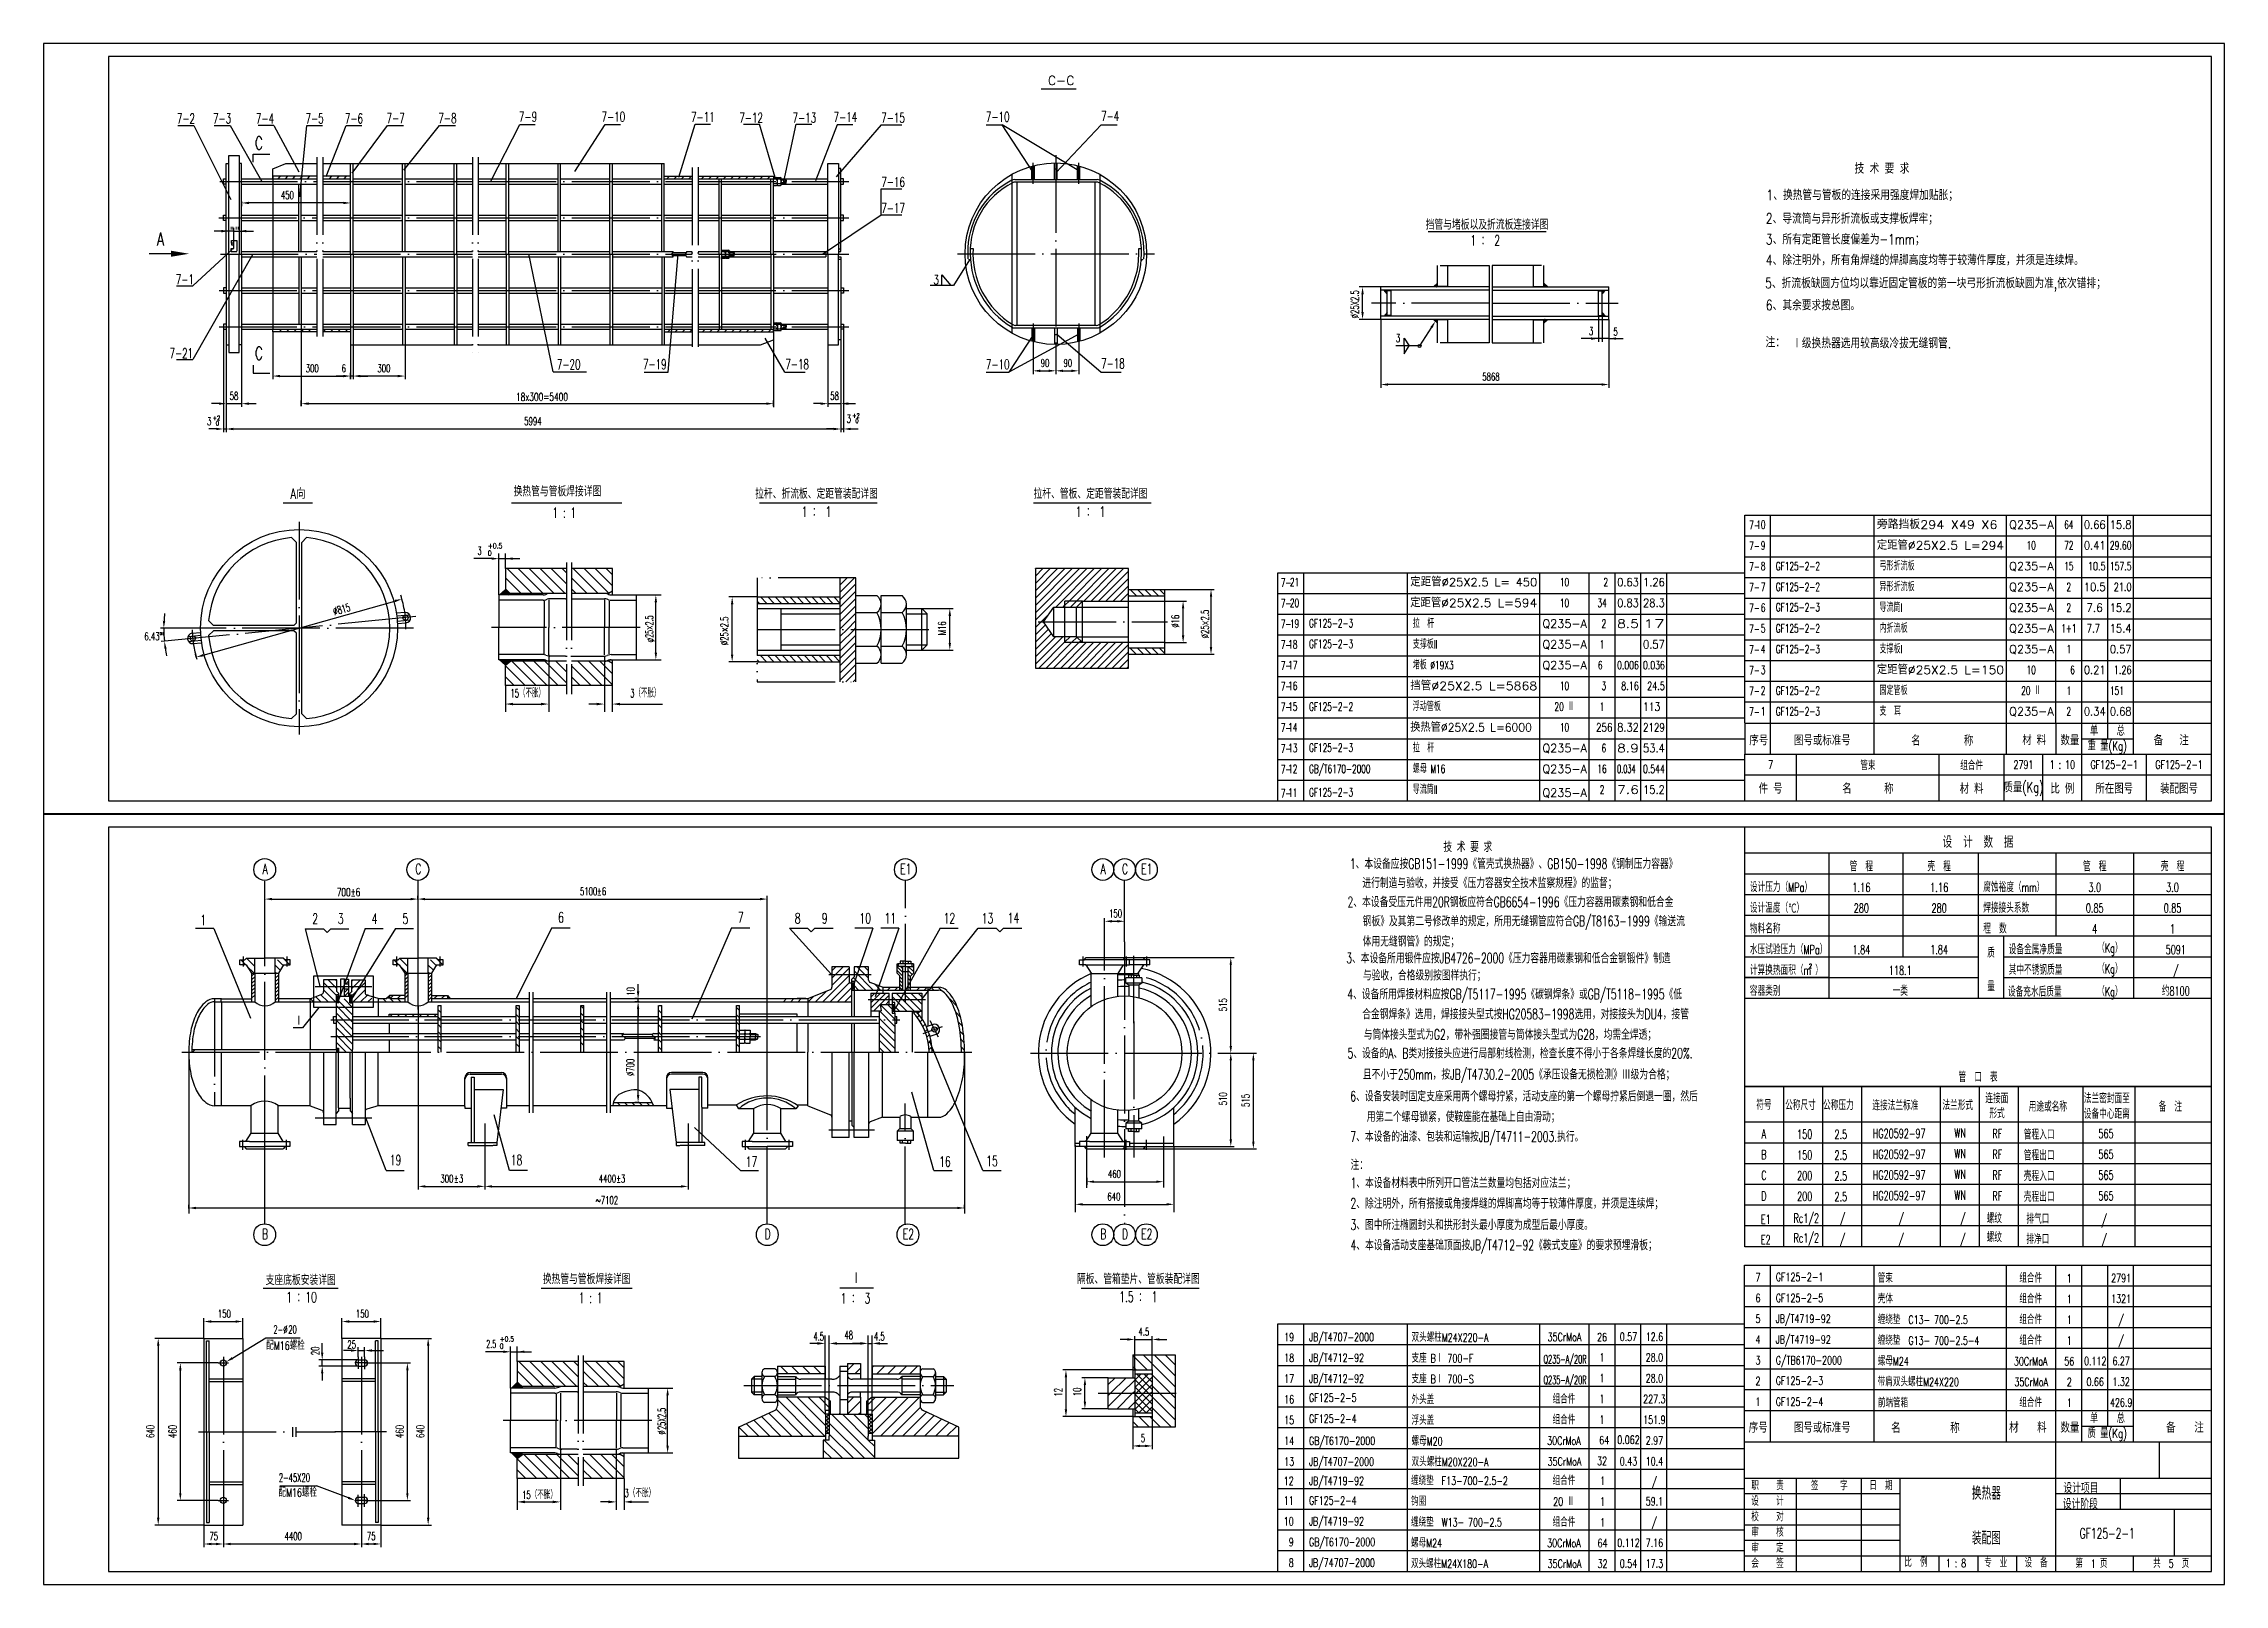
# Model space of a CAD drawing. Extents: x -187 to 2440, y 126 to 1474.
# Drawn here: x 662 to 1503, y 871 to 1465 of the extents above; entities that cross this region are included whole.
import ezdxf
from ezdxf.enums import TextEntityAlignment as Align

# ---------------------------------------------------------------- set-up
doc = ezdxf.new("R2010")
doc.units = 0
doc.header["$MEASUREMENT"] = 0
doc.linetypes.add('DASHDOT-M', pattern=[36, 30, -3, 0, -3])
doc.linetypes.add('DIVIDE-M', pattern=[39, 30, -3, 0, -3, 0, -3])
doc.layers.get('0').update_dxf_attribs({"linetype": 'CONTINUOUS'})
for name, color, linetype in [('CDR_DWG1', 4, 'CONTINUOUS'), ('CDR_DWG2', 2, 'CONTINUOUS'), ('CDR_DWG3', 1, 'DASHDOT-M'), ('CDR_DWG4', 3, 'DIVIDE-M')]:
    doc.layers.add(name, color=color, linetype=linetype)
doc.styles.add('HZ', font='ROMANS', dxfattribs={"width": 0.7, "bigfont": 'HZ'})

msp = doc.modelspace()

# ---------------------------------------------------------------- texts
at = {"style": 'HZ'}
for s, height, width, p in [('7-10', 3.8, 0.65, (1025.81, 1435.15)), ('7-4', 3.8, 0.65, (1070.21, 1435.46)), ('           技 术 要 求', 4, 0.75, (1336.15, 1415.16)), ('450', 3, 0.65, (753.9, 1405.35)), ('1、换热管与管板的连接采用强度焊加贴胀；', 4, 0.75, (1326.85, 1404.94)), ('2、导流筒与异形折流板或支撑板焊牢；', 4, 0.75, (1326.6, 1395.86)), ('"', 3, 0.65, (734.36, 1391.63)), ('"', 3, 0.65, (736.36, 1391.63)), ('3、所有定距管长度偏差为-1mm；', 4, 0.75, (1326.6, 1387.86)), ('4、除注明外，所有角焊缝的焊脚高度均等于较薄件厚度，并须是连续焊。', 4, 0.75, (1326.6, 1379.86)), ('5、折流板缺圆方位均以靠近固定管板的第一块弓形折流板缺圆为准,依次错排；', 4, 0.75, (1326.33, 1370.96)), ('6、其余要求按总图。', 4, 0.75, (1326.6, 1362.46)), ('3', 3, 0.65, (1258.34, 1352.9)), ('5', 3, 0.65, (1267.8, 1352.73)), ('3', 3, 0.65, (1183.9, 1350.2)), ('注：', 4, 0.75, (1326.45, 1348.16)), ('Ⅰ级换热器选用较高级冷拔无缝钢管.', 4, 0.75, (1336.7, 1347.82)), ('300', 3, 0.65, (763.49, 1338.6)), ('6', 3, 0.65, (777.31, 1338.58)), ('300', 3, 0.65, (791.12, 1338.6)), ('7-10', 3.8, 0.65, (1025.81, 1339.73)), ('90', 3, 0.65, (1046.91, 1340.62)), ('90', 3, 0.65, (1055.7, 1340.62)), ('7-18', 3.8, 0.65, (1070.21, 1340.04)), ('5868', 3, 0.65, (1217.21, 1335.33)), ('58', 3, 0.65, (734.14, 1327.96)), ('18x300=5400', 3, 0.7, (844.56, 1327.58)), ('58', 3, 0.65, (965.76, 1327.96)), ('3', 3, 0.7, (725.37, 1318.18)), ('+2', 1.7, 0.7, (727.63, 1320.08)), ('5994', 3, 0.65, (847.75, 1318.19)), ('3', 3, 0.7, (972.01, 1319.12)), ('+2', 1.7, 0.7, (974.27, 1321.02)), ('0', 1.7, 0.7, (975.44, 1318.98)), ('0', 1.7, 0.7, (728.8, 1318.03)), ('7-', 3.2, 0.65, (1320.18, 1278.04)), ('3', 3, 0.6, (829.75, 1268.2)), ('+0.5', 2, 0.7, (833.72, 1270.63)), ('7-', 3.2, 0.65, (1320.18, 1270.04)), ('0', 2, 0.7, (833.72, 1267.85)), ('7-', 3.2, 0.65, (1320.18, 1262.04)), ('GF125-2-2', 3.2, 0.65, (1330.4, 1262.2)), ('弓形折流板', 3.2, 0.65, (1370.4, 1262.2)), ('7-', 3.2, 0.65, (1139.49, 1255.88)), ('7-', 3.2, 0.65, (1320.18, 1254.04)), ('GF125-2-2', 3.2, 0.65, (1330.4, 1254.2)), ('异形折流板', 3.2, 0.65, (1370.4, 1254.2)), ('7-', 3.2, 0.65, (1139.49, 1247.88)), ('7-', 3.2, 0.65, (1320.18, 1246.04)), ('GF125-2-3', 3.2, 0.65, (1330.4, 1246.38)), ('导流筒I', 3.2, 0.65, (1370.4, 1246.2)), ('6.43%%d%%d', 3, 0.65, (701.26, 1235.2)), ('7-', 3.2, 0.65, (1139.49, 1239.88)), ('GF125-2-3', 3.2, 0.65, (1150.4, 1240.2)), ('拉  杆', 3.2, 0.65, (1190.4, 1240.03)), ('7-', 3.2, 0.65, (1320.18, 1238.04)), ('GF125-2-2', 3.2, 0.65, (1330.4, 1238.2)), ('内折流板', 3.2, 0.65, (1370.4, 1238.2)), ('7-', 3.2, 0.65, (1139.49, 1231.88)), ('GF125-2-3', 3.2, 0.65, (1150.4, 1232.2)), ('支撑板II', 3.2, 0.65, (1190.4, 1232.03)), ('7-', 3.2, 0.65, (1320.18, 1230.04)), ('GF125-2-3', 3.2, 0.65, (1330.4, 1230.2)), ('支撑板I', 3.2, 0.65, (1370.4, 1230.2)), ('7-', 3.2, 0.65, (1139.49, 1223.88)), ('堵板 %%C19X3 ', 3.2, 0.65, (1190.4, 1224.03)), ('7-', 3.2, 0.65, (1320.18, 1222.04)), ('15（不胀）', 3.2, 0.6, (842.45, 1213.21)), ('3（不胀）', 3.2, 0.6, (888.62, 1213.21)), ('7-', 3.2, 0.65, (1139.49, 1215.88)), ('7-', 3.2, 0.65, (1139.49, 1207.88)), ('GF125-2-2', 3.2, 0.65, (1150.4, 1208.03)), ('浮动管板', 3.2, 0.65, (1190.4, 1208.03)), ('7-', 3.2, 0.65, (1320.18, 1214.04)), ('GF125-2-2', 3.2, 0.65, (1330.4, 1214.2)), ('固定管板', 3.2, 0.65, (1370.4, 1214.2)), ('7-', 3.2, 0.65, (1139.49, 1199.88)), ('7-', 3.2, 0.65, (1320.18, 1206.04)), ('GF125-2-3', 3.2, 0.65, (1330.4, 1206.2)), ('支  耳', 3.2, 0.65, (1370.4, 1206.2)), ('7-', 3.2, 0.65, (1139.49, 1191.88)), ('GF125-2-3', 3.2, 0.65, (1150.4, 1192.2)), ('拉  杆', 3.2, 0.65, (1190.4, 1192.03)), ('序号', 3.5, 0.8, (1320.19, 1194.76)), ('图号或标准号', 3.5, 0.8, (1337.42, 1194.78)), ('名        称', 3.5, 0.8, (1382.59, 1194.66)), ('材 料', 3.5, 0.8, (1425.46, 1194.83)), ('数量', 3.5, 0.8, (1440.19, 1194.78)), ('重 量(Kg)', 3.5, 0.7, (1450.64, 1192.75)), ('单', 3.5, 0.7, (1451.58, 1198.53)), ('总', 3.5, 0.7, (1461.84, 1198.48)), ('备   注', 3.5, 0.8, (1476.14, 1194.78)), ('7-', 3.2, 0.65, (1139.49, 1183.88)), ('GB/T6170-2000', 3.2, 0.65, (1150.4, 1184.03)), ('螺母 M16 ', 3.2, 0.65, (1190.4, 1184.03)), ('7-', 3.2, 0.65, (1139.49, 1174.65)), ('GF125-2-3', 3.2, 0.65, (1150.4, 1175)), ('导流筒II', 3.2, 0.65, (1190.4, 1176.03)), ('          技 术 要 求', 4, 0.65, (1182.82, 1153.56)), ('1、本设备应按GB151-1999《管壳式换热器》、GB150-1998《钢制压力容器》', 4, 0.65, (1166.16, 1147.07)), ('  进行制造与验收，并接受《压力容器安全技术监察规程》的监督；', 4, 0.65, (1167.4, 1139.68)), ('5100', 3, 0.65, (869.24, 1136.93)), ('%%p', 3, 0.65, (875.74, 1136.93)), ('6', 3, 0.65, (877.69, 1136.93)), ('2、本设备受压元件用20R钢板应符合GB6654-1996《压力容器用碳素钢和低合金', 4, 0.65, (1165.24, 1132.32)), ('设计压力（MPa）', 3.5, 0.65, (1320.4, 1138.2)), ('腐蚀裕度（mm）', 3.5, 0.65, (1410.4, 1138.2)), ('150', 3, 0.65, (1073.3, 1128.37)), ('钢板》及其第二号修改单的规定，所用无缝钢管应符合GB/T8163-1999《输送流', 4, 0.65, (1171.08, 1124.94)), ('设计温度（℃）', 3.5, 0.65, (1320.4, 1130.2)), ('焊接接头系数', 3.5, 0.65, (1410.4, 1130.2)), ('体用无缝钢管》的规定；', 4, 0.65, (1171.08, 1117.14)), ('物料名称', 3.5, 0.65, (1320.4, 1122.2)), ('程  数', 3.5, 0.65, (1410.4, 1122.2)), ('（Kg）', 3.5, 0.65, (1454.34, 1114.78)), ('3、本设备所用锻件应按JB4726-2000《压力容器用碳素钢和低合金钢锻件》制造', 4, 0.65, (1164.74, 1110.67)), ('水压试验压力（MPa）', 3.5, 0.65, (1320.4, 1114.2)), ('计算换热面积（m ）', 3.5, 0.65, (1320.4, 1106.2)), ('2', 1.75, 0.65, (1343.17, 1108.74)), ('设备金属净质量', 3.5, 0.65, (1420.21, 1114.17)), ('其中不锈钢质量', 3.5, 0.65, (1420.21, 1106.31)), ('（Kg）', 3.5, 0.65, (1454.34, 1106.78)), ('与验收，合格级别按图样执行；', 4, 0.65, (1171.17, 1104.05)), ('容器类别', 3.5, 0.65, (1320.4, 1098.2)), ('设备充水后质量', 3.5, 0.65, (1419.93, 1097.86)), ('（Kg）', 3.5, 0.65, (1454.34, 1098.01)), ('4、设备所用焊接材料应按GB/T5117-1995《碳钢焊条》或GB/T5118-1995《低', 4, 0.65, (1165.15, 1096.79)), ('合金钢焊条》选用，焊接接头型式按HG20583-1998选用，对接接头为DU4，接管', 4, 0.65, (1170.89, 1089.1)), ('与筒体接头型式为G2，带补强圈接管与筒体接头型式为G28，均需全焊透；', 4, 0.65, (1171.5, 1081.23)), ('5、设备的A、B类对接接头应进行局部射线检测，检查长度不得小于各条焊缝长度的20%.', 4, 0.65, (1165.24, 1074.01)), ('且不小于250mm，按JB/T4730.2-2005《承压设备无损检测》Ⅲ级为合格；', 4, 0.65, (1171.15, 1065.86)), ('6、设备安装时固定支座采用两个螺母拧紧，活动支座的第一个螺母拧紧后倒退一圈，然后', 4, 0.65, (1166.3, 1057.42)), ('连接面', 3.5, 0.65, (1411.22, 1056.76)), ('法兰密封面至', 3.5, 0.65, (1449.19, 1056.76)), ('  用第二个螺母锁紧，使鞍座能在基础上自由滑动；', 4, 0.65, (1169.09, 1049.52)), ('符号', 3.5, 0.65, (1322.88, 1054.23)), ('公称尺寸', 3.5, 0.65, (1334.03, 1054.12)), ('公称压力', 3.5, 0.65, (1348.64, 1054.12)), ('连接法兰标准', 3.5, 0.65, (1367.65, 1054.02)), ('法兰形式', 3.5, 0.65, (1394.65, 1054.12)), (' 形式', 3.5, 0.65, (1411.22, 1050.94)), ('用途或名称', 3.5, 0.65, (1427.92, 1053.54)), ('设备中心距离', 3.5, 0.65, (1449.19, 1050.76)), ('备  注', 3.5, 0.65, (1478.02, 1053.54)), ('7、本设备的油漆、包装和运输按JB/T4711-2003.执行。', 4, 0.65, (1166.32, 1041.87)), ('WN', 3.5, 0.65, (1399.25, 1043.53)), ('RF', 3.5, 0.65, (1413.92, 1043.23)), ('管程入口', 3.5, 0.65, (1426.07, 1042.77)), ('565', 3.5, 0.65, (1454.81, 1043.24)), ('注：', 4, 0.65, (1166.4, 1030.96)), ('WN', 3.5, 0.65, (1399.25, 1035.53)), ('RF', 3.5, 0.65, (1413.92, 1035.23)), ('管程出口', 3.5, 0.65, (1426.07, 1034.77)), ('565', 3.5, 0.65, (1454.81, 1035.24)), ('300', 3, 0.65, (815.42, 1026.14)), ('%%p', 3, 0.65, (820.62, 1026.14)), ('3', 3, 0.65, (822.57, 1026.14)), ('4400%%p3', 3, 0.65, (876.5, 1026.14)), ('460', 3, 0.65, (1072.85, 1027.96)), ('1、本设备材料表中所列开口管法兰数量均包括对应法兰；', 4, 0.65, (1166.39, 1024.01)), ('WN', 3.5, 0.65, (1399.25, 1027.53)), ('RF', 3.5, 0.65, (1413.92, 1027.23)), ('壳程入口', 3.5, 0.65, (1426.07, 1026.77)), ('565', 3.5, 0.65, (1454.81, 1027.24)), ('~7102', 3, 0.65, (875.26, 1017.82)), ('640', 3, 0.65, (1072.65, 1019.23)), ('2、除注明外，所有搭接或角接焊缝的焊脚高均等于较薄件厚度，并须是连续焊；', 4, 0.65, (1166.39, 1016.09)), ('WN', 3.5, 0.65, (1399.25, 1019.53)), ('RF', 3.5, 0.65, (1413.92, 1019.23)), ('壳程出口', 3.5, 0.65, (1426.07, 1018.77)), ('565', 3.5, 0.65, (1454.81, 1019.24)), ('3、图中所注椭圆封头和拱形封头最小厚度为成型后最小厚度。', 4, 0.65, (1166.39, 1007.86)), ('E1', 3.5, 0.65, (1324.62, 1010.16)), ('Rc1/2', 3.5, 0.65, (1337.23, 1010.64)), ('/', 3.5, 0.65, (1355.07, 1010.49)), ('/', 3.5, 0.65, (1377.7, 1010.49)), ('/', 3.5, 0.65, (1401.45, 1010.49)), ('螺纹', 3.5, 0.65, (1411.7, 1010.48)), ('排气口', 3.5, 0.65, (1427.02, 1010.29)), ('/', 3.5, 0.65, (1455.93, 1009.98)), ('4、本设备活动支座基础顶面按JB/T4712-92《鞍式支座》的要求预埋滑板；', 4, 0.65, (1166.4, 1000.05)), ('E2', 3.5, 0.65, (1324.62, 1002.32)), ('Rc1/2', 3.5, 0.65, (1337.23, 1003.04)), ('/', 3.5, 0.65, (1355.07, 1002.64)), ('/', 3.5, 0.65, (1377.7, 1002.64)), ('/', 3.5, 0.65, (1401.45, 1002.64)), ('螺纹', 3.5, 0.65, (1411.7, 1003.18)), ('排净口', 3.5, 0.65, (1427.02, 1002.44)), ('/', 3.5, 0.65, (1455.93, 1002.43)), ('GF125-2-1', 3.2, 0.7, (1330.39, 988.1)), ('管束', 3.2, 0.7, (1369.73, 987.62)), ('150', 3, 0.65, (729.6, 974.04)), ('150', 3, 0.65, (782.84, 974.04)), ('JB/T4719-92', 3.2, 0.7, (1330.39, 972.01)), ('GF125-2-5', 3.2, 0.7, (1330.39, 980.01)), ('壳体', 3.2, 0.7, (1369.73, 979.62)), ('2-', 3.2, 0.6, (751, 967.87)), ('%%c', 3.2, 0.6, (754.84, 967.87)), ('20', 3.2, 0.6, (756.76, 967.87)), ('4.5', 3.2, 0.6, (959.25, 965.24)), ('48', 3.2, 0.6, (971.26, 965.7)), ('4.5', 3.2, 0.6, (982.63, 965.24)), ('4.5', 3, 0.65, (1084.6, 967.14)), ('JB/T4707-2000', 3.2, 0.7, (1150.4, 964.94)), ('双头螺柱M24X220-A', 3.2, 0.7, (1189.94, 964.77)), ('JB/T4719-92', 3.2, 0.7, (1330.39, 964.01)), ('缠绕垫  C13- 700-2.5', 3.2, 0.7, (1369.73, 971.62)), ('缠绕垫  G13- 700-2.5-4', 3.2, 0.7, (1369.73, 963.62)), ('配M16螺栓', 3.2, 0.7, (748.23, 961.67)), ('25', 3, 0.65, (779.53, 962.17)), ('2.5', 3, 0.6, (833.09, 962.38)), ('0', 2, 0.7, (838.26, 962.03)), ('+0.5', 2, 0.7, (838.26, 964.82)), ('JB/T4712-92', 3.2, 0.7, (1150.4, 956.94)), ('支座 BⅠ 700-F', 3.2, 0.7, (1189.94, 956.77)), ('G/TB6170-2000', 3.2, 0.7, (1330.39, 956.01)), ('螺母M24', 3.2, 0.7, (1369.73, 955.62)), ('JB/T4712-92', 3.2, 0.7, (1150.4, 948.94)), ('支座 BⅠ 700-S', 3.2, 0.7, (1189.94, 948.77)), ('GF125-2-3', 3.2, 0.7, (1330.39, 948.1)), ('带肩双头螺柱M24X220', 3.2, 0.7, (1369.73, 947.62)), ('GF125-2-5', 3.2, 0.7, (1150.4, 941.55)), ('外头盖', 3.2, 0.7, (1189.94, 940.77)), ('GF125-2-4', 3.2, 0.7, (1330.39, 940.01)), ('前端管箱', 3.2, 0.7, (1369.78, 939.53)), ('GF125-2-4', 3.2, 0.7, (1150.4, 933.46)), ('浮头盖', 3.2, 0.7, (1189.94, 932.77)), ('序号', 4, 0.8, (1319.95, 929.68)), ('图号或标准号', 4, 0.7, (1337.41, 929.69)), ('名        称', 4, 0.8, (1374.88, 929.58)), ('材   料', 4, 0.8, (1420.36, 929.74)), ('数量', 4, 0.8, (1440.15, 929.7)), ('单', 3.5, 0.7, (1451.57, 933.45)), ('总', 3.5, 0.7, (1461.84, 933.4)), ('备   注', 4, 0.8, (1480.96, 929.7)), ('5', 3, 0.65, (1085.52, 926.07)), ('GB/T6170-2000', 3.2, 0.7, (1150.4, 924.94)), ('螺母M20', 3.2, 0.7, (1189.94, 924.77)), ('质 量(Kg)', 3.5, 0.7, (1450.63, 927.67)), ('JB/T4707-2000', 3.2, 0.7, (1150.4, 916.94)), ('双头螺柱M20X220-A', 3.2, 0.7, (1189.94, 916.77)), ('配M16螺栓', 3.2, 0.7, (752.97, 904.99)), ('2-45X20', 3.2, 0.6, (753.12, 910.74)), ('JB/T4719-92', 3.2, 0.7, (1150.4, 909.49)), ('缠绕垫  F13-700-2.5-2', 3.2, 0.7, (1189.74, 909.53)), ('职    责', 3.2, 0.7, (1320.95, 907.58)), ('签     字', 3.2, 0.7, (1343.96, 907.53)), ('日  期', 3.2, 0.7, (1366.51, 907.62)), ('设计项目', 4, 0.65, (1441.29, 906.4)), ('15（不胀）', 3, 0.65, (846.89, 904.2)), ('3（不胀）', 3, 0.65, (886.42, 904.87)), ('GF125-2-4', 3.2, 0.7, (1150.39, 901.92)), ('钩圈', 3.2, 0.7, (1189.73, 901.53)), ('设    计', 3.2, 0.7, (1320.95, 901.58)), ('设计阶段', 4, 0.65, (1441.09, 900.25)), ('JB/T4719-92', 3.2, 0.7, (1150.39, 893.92)), ('缠绕垫  W13- 700-2.5', 3.2, 0.7, (1189.73, 893.53)), ('校    对', 3.2, 0.7, (1320.95, 895.58)), ('审    核', 3.2, 0.7, (1320.95, 889.58)), ('GF125-2-1', 4, 0.65, (1447.55, 888.87)), ('75', 3, 0.65, (726.34, 888.27)), ('4400', 3, 0.65, (755.32, 888.27)), ('75', 3, 0.65, (787.08, 888.27)), ('GB/T6170-2000', 3.2, 0.7, (1150.39, 885.92)), ('螺母M24', 3.2, 0.7, (1189.73, 885.53)), ('审    定', 3.2, 0.7, (1320.95, 883.58)), ('JB/74707-2000', 3.2, 0.7, (1150.39, 877.92)), ('双头螺柱M24X180-A', 3.2, 0.7, (1189.73, 877.53)), ('会    签', 3.2, 0.7, (1320.95, 877.58)), ('比  例', 3.2, 0.7, (1379.98, 878)), ('1 : 8', 3.2, 0.7, (1395.94, 877.82)), ('专  业', 3.2, 0.7, (1410.76, 877.8)), ('设  备', 3.2, 0.7, (1426.33, 877.79)), ('第  1 页', 3.2, 0.7, (1445.93, 877.59)), ('共  5  页', 3.2, 0.7, (1475.93, 877.59))]:
    msp.add_text(s, height=height, dxfattribs=dict(at, width=width)).set_placement(p)
for s, height, width, p in [('3', 3.5, 0.7, (1006.59, 1372.46)), ('64', 3.2, 0.65, (1443.4, 1278.2)), ('10', 3.2, 0.65, (1428.9, 1270.2)), ('72', 3.2, 0.65, (1443.4, 1270.2)), ('15', 3.2, 0.65, (1443.4, 1262.2)), ('10', 3.2, 0.65, (1248.9, 1256.03)), ('  2', 3.2, 0.65, (1263.4, 1256.03)), ('2', 3.2, 0.65, (1443.4, 1254.2)), ('10', 3.2, 0.65, (1248.9, 1248.03)), ('34', 3.2, 0.65, (1263.4, 1248.03)), ('2', 3.2, 0.65, (1443.4, 1246.2)), (' 2', 3.2, 0.65, (1263.4, 1240.03)), ('1+1', 3.2, 0.65, (1443.4, 1238.2)), ('1', 3.2, 0.65, (1263.4, 1232.03)), ('1', 3.2, 0.65, (1443.4, 1230.2)), ('6 ', 3.2, 0.65, (1263.4, 1224.03)), ('10', 3.2, 0.65, (1428.9, 1222.2)), ('  6', 3.2, 0.65, (1443.4, 1222.2)), ('20 Ⅱ', 3.2, 0.65, (1248.9, 1208.03)), ('10', 3.2, 0.65, (1248.9, 1216.03)), ('1', 3.2, 0.65, (1263.4, 1208.03)), (' 3', 3.2, 0.65, (1263.4, 1216.03)), ('20 Ⅱ', 3.2, 0.65, (1428.9, 1214.2)), ('1', 3.2, 0.65, (1443.4, 1214.2)), ('10', 3.2, 0.65, (1248.9, 1200.03)), ('2', 3.2, 0.65, (1443.4, 1206.2)), (' 6', 3.2, 0.65, (1263.4, 1192.03)), ('16', 3.2, 0.65, (1263.4, 1184.03)), ('2', 3.2, 0.65, (1263.4, 1176.03)), ('设  计  数  据', 4.5, 0.68, (1408.4, 1155.2)), ('管  程', 3.5, 0.65, (1363.4, 1146.2)), ('壳  程', 3.5, 0.65, (1393.4, 1146.2)), ('管  程', 3.5, 0.65, (1453.4, 1146.2)), ('壳  程', 3.5, 0.65, (1483.4, 1146.2)), ('700%%P6 ', 3.2, 0.65, (780.7, 1136.5)), ('1.16', 3.5, 0.68, (1363.4, 1138.2)), ('1.16', 3.5, 0.68, (1393.4, 1138.2)), ('3.0', 3.5, 0.65, (1453.4, 1138.2)), ('3.0', 3.5, 0.65, (1483.4, 1138.2)), ('280', 3.5, 0.65, (1363.4, 1130.2)), ('280', 3.5, 0.65, (1393.4, 1130.2)), ('0.85', 3.5, 0.65, (1453.4, 1130.2)), ('0.85', 3.5, 0.65, (1483.4, 1130.2)), ('4', 3.5, 0.65, (1453.4, 1122.2)), ('1', 3.5, 0.65, (1483.4, 1122.2)), ('1.84', 3.5, 0.65, (1363.4, 1114.2)), ('1.84', 3.5, 0.65, (1393.4, 1114.2)), ('5091', 3.5, 0.65, (1484.65, 1114.2)), ('/', 3.5, 0.65, (1484.65, 1106.2)), ('118.1', 3.5, 0.65, (1378.4, 1106.2)), ('一类', 3.5, 0.65, (1378.4, 1098.2)), ('约8100', 3.5, 0.65, (1484.65, 1098.2)), ('管  口  表', 3.5, 0.65, (1408.4, 1064.96)), ('A', 3.5, 0.65, (1325.82, 1043.17)), ('150', 3.5, 0.65, (1341.56, 1043.03)), ('2.5', 3.5, 0.65, (1355.47, 1042.94)), ('HG20592-97', 3.5, 0.65, (1377.97, 1043.3)), ('B', 3.5, 0.65, (1325.82, 1035.17)), ('150', 3.5, 0.65, (1341.56, 1035.03)), ('2.5', 3.5, 0.65, (1355.47, 1034.94)), ('HG20592-97', 3.5, 0.65, (1377.97, 1035.3)), ('C', 3.5, 0.65, (1325.82, 1027.17)), ('200', 3.5, 0.65, (1341.56, 1027.03)), ('2.5', 3.5, 0.65, (1355.47, 1026.94)), ('HG20592-97', 3.5, 0.65, (1377.97, 1027.3)), ('D', 3.5, 0.65, (1325.82, 1019.17)), ('200', 3.5, 0.65, (1341.56, 1019.03)), ('2.5', 3.5, 0.65, (1355.47, 1018.94)), ('HG20592-97', 3.5, 0.65, (1377.97, 1019.3)), ('组合件', 3.2, 0.7, (1428.71, 987.62)), ('1', 3.2, 0.7, (1443.59, 987.62)), ('2791', 3.2, 0.7, (1463.59, 987.71)), ('组合件', 3.2, 0.7, (1428.71, 979.62)), ('1', 3.2, 0.7, (1443.59, 979.62)), ('1321', 3.2, 0.7, (1463.59, 979.71)), ('35CrMoA', 3.2, 0.7, (1248.9, 964.98)), ('26', 3.2, 0.7, (1263.4, 964.92)), ('0.57', 3.2, 0.7, (1273.59, 965.07)), ('12.6', 3.2, 0.7, (1283.59, 965.07)), ('组合件', 3.2, 0.7, (1428.71, 971.62)), ('组合件', 3.2, 0.7, (1428.71, 963.62)), ('1', 3.2, 0.7, (1443.59, 971.62)), ('/', 3.2, 0.7, (1463.59, 971.71)), ('/', 3.2, 0.7, (1463.59, 963.71)), ('Q235-A/20R', 3.2, 0.58, (1249.13, 956.42)), ('1', 3.2, 0.7, (1263.4, 957.13)), ('28.0', 3.2, 0.7, (1283.59, 957.07)), ('30CrMoA', 3.2, 0.7, (1428.71, 955.62)), ('56', 3.2, 0.7, (1443.59, 955.62)), ('1', 3.2, 0.7, (1443.59, 963.62)), ('0.112', 3.2, 0.7, (1453.59, 955.71)), ('6.27', 3.2, 0.7, (1463.59, 955.71)), ('Q235-A/20R', 3.2, 0.58, (1249.13, 948.42)), ('1', 3.2, 0.7, (1263.4, 949.13)), ('28.0', 3.2, 0.7, (1283.59, 949.07)), ('35CrMoA', 3.2, 0.7, (1428.89, 947.62)), ('2', 3.2, 0.7, (1443.59, 947.62)), ('0.66', 3.2, 0.7, (1453.59, 947.71)), ('1.32', 3.2, 0.7, (1463.59, 947.71)), ('组合件', 3.2, 0.7, (1248.71, 940.98)), ('1', 3.2, 0.7, (1263.4, 941.13)), ('227.3', 3.2, 0.7, (1283.59, 941.07)), ('组合件', 3.2, 0.7, (1428.71, 939.62)), ('1', 3.2, 0.7, (1443.59, 939.62)), ('426.9', 3.2, 0.7, (1463.59, 939.71)), ('组合件', 3.2, 0.7, (1248.71, 932.98)), ('1', 3.2, 0.7, (1263.4, 933.13)), ('151.9', 3.2, 0.7, (1283.59, 933.07)), ('30CrMoA', 3.2, 0.7, (1248.71, 924.98)), ('64', 3.2, 0.7, (1264.23, 925.2)), ('0.062', 3.2, 0.7, (1273.59, 925.35)), ('2.97', 3.2, 0.7, (1283.59, 925.07)), ('35CrMoA', 3.2, 0.7, (1248.9, 916.98)), ('32', 3.2, 0.7, (1263.4, 917.2)), ('0.43', 3.2, 0.7, (1273.59, 917.07)), ('10.4', 3.2, 0.7, (1283.59, 917.07)), ('组合件', 3.2, 0.7, (1248.71, 909.53)), ('1', 3.2, 0.7, (1263.59, 909.53)), ('/', 3.2, 0.7, (1283.59, 909.07)), ('20 Ⅱ', 3.2, 0.7, (1248.71, 901.53)), ('1', 3.2, 0.7, (1263.59, 901.53)), ('59.1', 3.2, 0.7, (1283.59, 901.62)), ('组合件', 3.2, 0.7, (1248.71, 893.53)), ('1', 3.2, 0.7, (1263.59, 893.53)), ('/', 3.2, 0.7, (1283.59, 893.62)), ('30CrMoA', 3.2, 0.7, (1248.71, 885.53)), ('64', 3.2, 0.7, (1263.59, 885.53)), ('0.112', 3.2, 0.7, (1273.59, 885.62)), ('7.16', 3.2, 0.7, (1283.59, 885.62)), ('35CrMoA', 3.2, 0.7, (1248.9, 877.53)), ('32', 3.2, 0.7, (1263.59, 877.53)), ('0.54', 3.2, 0.7, (1273.59, 877.62)), ('17.3', 3.2, 0.7, (1283.59, 877.62))]:
    msp.add_text(s, height=height, dxfattribs=dict(at, width=width)).set_placement(p, align=Align.CENTER)
for s, rotation, width, p in [('%%c25X2.5', 90, 0.65, (1169.54, 1359.36)), ('%%c815', 16, 0.65, (774.55, 1244.79)), ('%%c16', 90, 0.65, (1100.33, 1240.05)), ('%%c25×2.5', 90, 0.65, (1111.74, 1235.97)), ('φ25×2.5', 90, 0.6, (897.45, 1234.45)), ('%%c25×2.5', 90, 0.65, (926.43, 1233.34)), ('M16', 90, 0.65, (1010.36, 1237.16)), ('10', 90, 0.65, (890.28, 1098.17)), ('515', 90, 0.65, (1118.72, 1092.17)), ('%%c700', 90, 0.65, (890.16, 1067.2)), ('510', 90, 0.65, (1118.72, 1055.9)), ('515', 90, 0.65, (1127.42, 1055.28)), ('20', 90, 0.65, (768.63, 959.56)), ('12', 90, 0.65, (1055.15, 943.58)), ('10', 90, 0.65, (1062.47, 943.75)), ('25X2.5', 90, 0.6, (902.3, 930.78)), ('640', 90, 0.65, (705.09, 927.63)), ('460', 90, 0.65, (713.62, 927.63)), ('460', 90, 0.65, (801.19, 927.63)), ('640', 90, 0.65, (809.2, 927.63)), ('%%c', 90, 0.6, (902.3, 928.98))]:
    msp.add_text(s, height=3, rotation=rotation, dxfattribs=dict(at, width=width)).set_placement(p)
for s, width, p in [('10', 0.65, (1326.4, 1278.2)), ('9', 0.65, (1326.4, 1270.2)), ('8', 0.65, (1326.4, 1262.2)), ('21', 0.65, (1146.59, 1256.03)), ('7', 0.65, (1326.4, 1254.2)), ('20', 0.65, (1146.59, 1248.03)), ('6', 0.65, (1326.4, 1246.2)), ('19', 0.65, (1146.59, 1240.03)), ('5', 0.65, (1326.4, 1238.2)), ('18', 0.65, (1145.9, 1232.03)), ('4', 0.65, (1326.4, 1230.2)), ('17', 0.65, (1145.9, 1224.03)), ('3', 0.65, (1326.4, 1222.2)), ('16', 0.65, (1145.9, 1216.03)), ('15', 0.65, (1145.9, 1208.03)), ('2', 0.65, (1326.4, 1214.2)), ('14', 0.65, (1145.9, 1200.03)), ('1', 0.65, (1326.4, 1206.2)), ('13', 0.65, (1145.9, 1192.03)), ('12', 0.65, (1145.9, 1184.03)), ('11', 0.65, (1145.9, 1174.83)), ('7', 0.7, (1324.48, 988.01)), ('6', 0.7, (1324.48, 980.01)), ('19', 0.7, (1144.66, 964.94)), ('5', 0.7, (1324.48, 972.01)), ('4', 0.7, (1324.48, 964.01)), ('18', 0.7, (1144.66, 956.94)), ('3', 0.7, (1324.48, 956.01)), ('17', 0.7, (1144.66, 948.94)), ('2', 0.7, (1324.48, 948.01)), ('16', 0.7, (1144.66, 940.94)), ('1', 0.7, (1324.48, 940.01)), ('15', 0.7, (1144.66, 932.94)), ('14', 0.7, (1144.66, 924.94)), ('13', 0.7, (1144.66, 916.94)), ('12', 0.7, (1144.49, 909.49)), ('11', 0.7, (1144.48, 901.92)), ('10', 0.7, (1144.48, 893.92)), ('9', 0.7, (1144.48, 885.92)), ('8', 0.7, (1144.48, 877.92))]:
    msp.add_text(s, height=3.2, dxfattribs=dict(at, width=width)).set_placement(p, align=Align.RIGHT)
for s, width, p, p2 in [('旁路挡板294 X49 X6 ', 1.010567, (1369.4, 1278.2), (1418.4, 1278.2)), ('Q235-A', 0.903, (1420.4, 1278.2), (1437.6, 1278.2)), ('0.66', 0.822761, (1449.2, 1278.2), (1457.6, 1278.2)), ('15.8', 0.822761, (1459.2, 1278.2), (1467.6, 1278.2)), ('定距管%%C25X2.5 L=294', 0.997402, (1369.4, 1270.2), (1418.4, 1270.2)), ('0.41', 0.903689, (1449.2, 1270.2), (1457.6, 1270.2)), ('29.60', 0.633621, (1459.2, 1270.2), (1467.6, 1270.2)), ('Q235-A', 0.903, (1420.4, 1262.2), (1437.6, 1262.2)), (' 10.5', 0.62642, (1449.2, 1262.2), (1457.6, 1262.2)), ('157.5', 0.633621, (1459.2, 1262.2), (1467.6, 1262.2)), ('定距管%%C25X2.5 L= 450', 0.939143, (1189.4, 1256.03), (1238.4, 1256.03)), ('0.63', 0.822761, (1269.2, 1256.03), (1277.6, 1256.03)), ('1.26', 0.822761, (1279.2, 1256.03), (1287.6, 1256.03)), ('Q235-A', 0.903, (1420.4, 1254.2), (1437.6, 1254.2)), ('10.5', 0.822761, (1449.2, 1254.2), (1457.6, 1254.2)), (' 21.0', 0.62642, (1459.2, 1254.2), (1467.6, 1254.2)), ('定距管%%C25X2.5 L=594', 0.997402, (1189.4, 1248.03), (1238.4, 1248.03)), ('0.83', 0.822761, (1269.2, 1248.03), (1277.6, 1248.03)), ('28.3', 0.822761, (1279.2, 1248.03), (1287.6, 1248.03)), ('Q235-A', 0.903, (1420.4, 1246.2), (1437.6, 1246.2)), (' 7.6', 0.810662, (1448.13, 1246.2), (1456.53, 1246.2)), ('15.2', 0.822761, (1459.2, 1246.2), (1467.6, 1246.2)), ('Q235-A', 0.903, (1240.4, 1240.03), (1257.6, 1240.03)), ('8.5', 1.172872, (1269.2, 1240.03), (1277.6, 1240.03)), ('17', 1.489865, (1279.2, 1240.03), (1287.6, 1240.03)), ('Q235-A', 0.903, (1420.4, 1238.2), (1437.6, 1238.2)), ('  7.7', 0.619382, (1447.06, 1238.2), (1455.46, 1238.2)), ('15.4', 0.810662, (1459.2, 1238.2), (1467.6, 1238.2)), ('Q235-A', 0.903, (1240.4, 1232.03), (1257.6, 1232.03)), ('0.57', 0.822761, (1279.2, 1232.03), (1287.6, 1232.03)), ('Q235-A', 0.903, (1420.4, 1230.2), (1437.6, 1230.2)), ('0.57', 0.822761, (1459.2, 1230.2), (1467.6, 1230.2)), ('挡管%%C25X2.5 L=5868', 1.012476, (1189.4, 1216.03), (1238.4, 1216.03)), ('Q235-A', 0.903, (1240.4, 1224.03), (1257.6, 1224.03)), ('0.006', 0.633621, (1269.2, 1224.03), (1277.6, 1224.03)), ('0.036', 0.633621, (1279.2, 1224.03), (1287.6, 1224.03)), ('定距管%%C25X2.5 L=150', 1.000506, (1369.4, 1222.2), (1418.4, 1222.2)), ('0.21', 0.903689, (1449.2, 1222.2), (1457.6, 1222.2)), (' 1.26', 0.62642, (1459.2, 1222.2), (1467.6, 1222.2)), (' 8.16', 0.62642, (1269.2, 1216.03), (1277.6, 1216.03)), ('113 ', 0.680556, (1279.2, 1208.03), (1287.6, 1208.03)), (' 24.5', 0.62642, (1279.2, 1216.03), (1287.6, 1216.03)), ('151  ', 0.540441, (1459.2, 1214.2), (1467.6, 1214.2)), ('换热管%%C25X2.5 L=6000 ', 0.880029, (1189.4, 1200.03), (1238.4, 1200.03)), (' 256', 0.673077, (1259.4, 1200.03), (1267.4, 1200.03)), ('8.32', 0.822761, (1269.2, 1200.03), (1277.6, 1200.03)), ('2129', 0.725329, (1279.2, 1200.03), (1287.6, 1200.03)), ('Q235-A', 0.903, (1420.4, 1206.2), (1437.6, 1206.2)), ('0.34', 0.810662, (1449.2, 1206.2), (1457.6, 1206.2)), ('0.68', 0.822761, (1459.2, 1206.2), (1467.6, 1206.2)), ('Q235-A', 0.903, (1240.4, 1192.03), (1257.6, 1192.03)), ('8.9', 1.19837, (1269.2, 1192.03), (1277.6, 1192.03)), ('53.4', 0.810662, (1279.2, 1192.03), (1287.6, 1192.03)), ('Q235-A', 0.903, (1240.4, 1184.03), (1257.6, 1184.03)), ('0.034 ', 0.496622, (1269.2, 1184.03), (1277.6, 1184.03)), ('0.544', 0.62642, (1279.2, 1184.03), (1287.6, 1184.03)), ('Q235-A', 0.903, (1240.4, 1174.83), (1257.6, 1174.83)), ('7.6', 1.172872, (1269.2, 1176.03), (1277.6, 1176.03)), ('15.2', 0.822761, (1279.2, 1176.03), (1287.6, 1176.03))]:
    msp.add_text(s, height=3.2, dxfattribs=dict(at, width=width)).set_placement(p, p2, align=Align.FIT)
for s, height, width, p in [('7', 3.2, 0.7, (1328.41, 1187.28)), ('管束', 3.2, 0.7, (1365.91, 1187.28)), ('组合件', 3.2, 0.7, (1405.91, 1187.28)), ('2791', 3.2, 0.7, (1425.91, 1187.28)), ('1 : 10', 3.2, 0.7, (1440.91, 1187.28)), ('GF125-2-1', 3.2, 0.7, (1460.91, 1187.28)), ('GF125-2-1', 3.2, 0.7, (1485.91, 1187.28)), ('件 号', 4, 0.7, (1328.41, 1178.28)), ('名      称', 4, 0.7, (1365.91, 1178.28)), ('材 料', 4, 0.7, (1405.91, 1178.28)), ('质量(Kg)', 4, 0.7, (1425.91, 1178.28)), ('比 例', 4, 0.7, (1440.91, 1178.28)), ('所在图号', 4, 0.7, (1460.91, 1178.28)), ('装配图号', 4, 0.7, (1485.91, 1178.28)), ('质', 3.5, 0.65, (1413.4, 1114.99)), ('量', 3.5, 0.65, (1413.4, 1101.99)), ('换热器', 5, 0.65, (1411.63, 906.63)), ('装配图', 5, 0.65, (1411.63, 889.3))]:
    msp.add_text(s, height=height, dxfattribs=dict(at, width=width)).set_placement(p, align=Align.MIDDLE)
at = {"layer": 'CDR_DWG1', "style": 'HZ', "width": 0.65}
for s, height, p in [('7-2', 3.8, (717.28, 1434.52)), ('7-3', 3.8, (731.22, 1434.52)), ('7-4', 3.8, (747.79, 1434.52)), ('7-5', 3.8, (766.91, 1434.52)), ('7-6', 3.8, (782.09, 1434.52)), ('7-7', 3.8, (798.16, 1434.61)), ('7-8', 3.8, (818.13, 1434.61)), ('7-9', 3.8, (849.21, 1435.19)), ('7-10', 3.8, (882.12, 1435.19)), ('7-11', 3.8, (916.62, 1435.1)), ('7-12', 3.8, (935.26, 1434.81)), ('7-13', 3.8, (955.77, 1434.81)), ('7-14', 3.8, (971.62, 1435.1)), ('7-15', 3.8, (989.97, 1434.81)), ('7-16', 3.8, (990.01, 1410.05)), ('7-17', 3.8, (990.01, 1400)), ('7-1', 3.8, (716.86, 1372.47)), ('7-21', 3.8, (715.5, 1344.02)), ('7-20', 3.8, (864.89, 1339.69)), ('7-19', 3.8, (898.1, 1339.75)), ('7-18', 3.8, (953, 1339.75)), ('1', 4, (724, 1125.41)), ('2', 4, (767.14, 1125.89)), ('3', 4, (776.95, 1125.89)), ('4', 4, (790.06, 1125.89)), ('5', 4, (801.91, 1125.89)), ('6', 4, (861.9, 1126.39)), ('7', 4, (931.27, 1126.39)), ('8', 4, (953.2, 1126.02)), ('9', 4, (963.63, 1126.02)), ('10', 4, (979.23, 1126.02)), ('11', 4, (988.92, 1126.02)), ('12', 4, (1011.71, 1126.02)), ('13', 4, (1026.39, 1126.02)), ('14', 4, (1036.44, 1126.17)), ('19', 4, (798.11, 1032.8)), ('18', 4, (844.77, 1032.8)), ('17', 4, (935.41, 1032.22)), ('16', 4, (1009.99, 1032.22)), ('15', 4, (1028.15, 1032.44))]:
    msp.add_text(s, height=height, dxfattribs=at).set_placement(p, align=Align.CENTER)
at = {"layer": 'CDR_DWG2', "style": 'HZ'}
msp.add_text('C-C', height=3.5, dxfattribs=at).set_placement((1049.69, 1449.33))
for s, height, width, p in [('C', 5, 0.7, (743.84, 1424.43)), ('挡管与堵板以及折流板连接详图', 4, 0.65, (1195.39, 1393.55)), ('A', 5, 0.7, (706.09, 1387.43)), ('C', 5, 0.7, (743.84, 1343.4)), ('A向', 4, 0.7, (757.58, 1289.77)), ('换热管与管板焊接详图', 4, 0.65, (843.65, 1290.7)), ('1 : 1', 4, 0.65, (858.64, 1282.45)), ('Ⅰ', 4, 0.65, (759.15, 1086.58)), ('支座底板安装详图', 4, 0.65, (748.03, 986.6)), ('换热管与管板焊接详图', 4, 0.65, (854.91, 986.97)), ('I', 4, 0.65, (975.31, 987.43)), ('1 ：10', 4, 0.65, (755.94, 979.93)), ('1 : 1', 4, 0.65, (868.79, 979.68)), ('1 ： 3', 4, 0.65, (969.81, 979.53))]:
    msp.add_text(s, height=height, dxfattribs=dict(at, width=width)).set_placement(p)
at = {"layer": 'CDR_DWG2', "style": 'HZ', "width": 0.65}
for s, p in [('1 ： 2', (1218.36, 1389.46)), ('拉杆、折流板、定距管装配详图', (960.46, 1292)), ('1 ： 1', (960.46, 1284.83)), ('拉杆、管板、定距管装配详图', (1066.13, 1292)), ('1 ： 1', (1066.13, 1284.83)), ('隔板、管箱垫片、管板装配详图', (1084.56, 989.23)), ('1.5 ： 1', (1084.56, 982.06))]:
    msp.add_text(s, height=4, dxfattribs=at).set_placement(p, align=Align.MIDDLE)
for s, p in [('A', (747.81, 1145.07)), ('C', (806.89, 1145.07)), ('E1', (994.88, 1145.07)), ('A', (1071.04, 1145.07)), ('C', (1079.43, 1145.07)), ('E1', (1087.82, 1145.07)), ('B', (747.81, 1004.28)), ('D', (941.65, 1004.28)), ('E2', (995.9, 1004.28)), ('B', (1071.04, 1004.28)), ('D', (1079.43, 1004.28)), ('E2', (1087.82, 1004.28))]:
    msp.add_text(s, height=4, dxfattribs=at).set_placement(p, align=Align.CENTER)

# ---------------------------------------------------------------- blocks, each defined once
blk = doc.blocks.new('*X11')
for p, q in [((114.44, 233.24), (115.33, 234.12)), ((114.44, 233.94), (114.62, 234.12)), ((114.44, 232.53), (115.36, 233.45)), ((115.36, 232.54), (114.44, 233.45)), ((115.17, 232.02), (114.44, 232.75)), ((114.46, 232.02), (114.44, 232.04)), ((115.36, 233.24), (114.48, 234.12)), ((114.64, 232.02), (115.36, 232.74)), ((115.36, 233.95), (115.19, 234.12))]:
    blk.add_line(p, q)
blk = doc.blocks.new('*X10')
for p, q in [((41.06, 114.6), (44.43, 117.97)), ((41.06, 117.43), (41.6, 117.97)), ((41.06, 111.77), (46.21, 116.92)), ((41.64, 109.52), (46.21, 114.09)), ((44.47, 109.52), (47.32, 112.37)), ((47.29, 109.52), (48.73, 110.96))]:
    blk.add_line(p, q)
blk = doc.blocks.new('*X12')
for p, q in [((133.56, 211.51), (132.36, 212.71)), ((136.38, 211.51), (135.18, 212.71)), ((139.21, 211.51), (138.01, 212.71))]:
    blk.add_line(p, q)

# ---------------------------------------------------------------- linework, layer by layer
for p, q in [((1503.4, 1465.28), (662.4, 1465.28)), ((662.4, 1465.28), (662.4, 1168.28)), ((1503.4, 1168.28), (1503.4, 1465.28)), ((714.22, 1433.69), (720.34, 1433.69)), ((720.34, 1433.69), (734.63, 1405.14)), ((728.16, 1433.69), (734.28, 1433.69)), ((734.28, 1433.69), (746.6, 1412.13)), ((751.19, 1433.69), (745.08, 1433.69)), ((751.19, 1433.69), (760.88, 1415.89)), ((761.23, 1406.21), (763.85, 1433.69)), ((763.85, 1433.69), (769.98, 1433.69)), ((771.33, 1414.06), (779.03, 1433.69)), ((779.03, 1433.69), (785.15, 1433.69)), ((781.34, 1415.28), (795.07, 1433.76)), ((795.07, 1433.76), (801.24, 1433.76)), ((801.28, 1416.43), (815.04, 1433.76)), ((815.04, 1433.76), (821.22, 1433.76)), ((834.81, 1412.19), (846, 1434.1)), ((846, 1434.1), (851.97, 1434.1)), ((867.29, 1415.91), (878.91, 1434.1)), ((878.91, 1434.1), (884.88, 1434.1)), ((907.32, 1413.75), (913.66, 1434.21)), ((913.66, 1434.21), (919.59, 1434.21)), ((932.32, 1434.23), (938.44, 1434.23)), ((944.46, 1413.61), (938.44, 1434.23)), ((947.8, 1412.16), (952.57, 1434.23)), ((952.57, 1434.23), (958.71, 1434.23)), ((960.18, 1412.54), (968.51, 1434.05)), ((985.39, 1434.03), (968.09, 1413.87)), ((968.48, 1434.05), (974.48, 1434.05)), ((985.39, 1434.03), (993.34, 1434.03)), ((1025.9, 1434.03), (1032, 1434.03)), ((1044.1, 1415.52), (1032, 1434.03)), ((1061.63, 1416.17), (1032, 1434.03)), ((1052.78, 1415.52), (1070.29, 1434.03)), ((1070.29, 1434.03), (1076.39, 1434.03)), ((752.8, 1413.12), (753.8, 1414.12)), ((755.63, 1413.12), (756.63, 1414.12)), ((758.46, 1413.12), (759.46, 1414.12)), ((761.29, 1413.12), (762.29, 1414.12)), ((764.12, 1413.12), (765.12, 1414.12)), ((772.6, 1413.12), (773.6, 1414.12)), ((775.43, 1413.12), (776.43, 1414.12)), ((778.26, 1413.12), (779.26, 1414.12)), ((902.71, 1413.12), (903.71, 1414.12)), ((905.54, 1413.12), (906.54, 1414.12)), ((908.37, 1413.12), (909.37, 1414.12)), ((911.2, 1413.12), (912.2, 1414.12)), ((916.14, 1413.12), (917.14, 1414.12)), ((918.97, 1413.12), (919.97, 1414.12)), ((921.8, 1413.12), (922.8, 1414.12)), ((924.62, 1413.12), (925.62, 1414.12)), ((927.45, 1413.12), (928.45, 1414.12)), ((930.28, 1413.12), (931.28, 1414.12)), ((933.11, 1413.12), (934.11, 1414.12)), ((935.94, 1413.12), (936.94, 1414.12)), ((938.77, 1413.12), (939.77, 1414.12)), ((941.59, 1413.12), (942.59, 1414.12)), ((985.43, 1409.27), (993.34, 1409.27)), ((985.43, 1399.22), (985.43, 1409.27)), ((738.77, 1404.38), (738.77, 1402.6)), ((777.97, 1403.85), (741.57, 1403.85)), ((962.83, 1384.16), (985.43, 1399.22)), ((985.43, 1399.22), (993.38, 1399.22)), ((735.77, 1392.98), (728.17, 1392.98)), ((732.97, 1392.98), (730.17, 1392.98)), ((735.77, 1388.28), (735.77, 1394.23)), ((735.77, 1392.98), (743.37, 1392.98)), ((737.77, 1393.31), (737.77, 1391.73)), ((738.57, 1392.98), (741.37, 1392.98)), ((719.88, 1371.89), (735.15, 1385.89)), ((743.04, 1384.12), (719.88, 1343.44)), ((858.9, 1338.74), (849.52, 1384.21)), ((903.28, 1338.6), (907.17, 1384.21)), ((905.24, 1385.12), (904.56, 1384.12)), ((904.56, 1384.12), (905.14, 1383.12)), ((910.45, 1385.12), (909.77, 1384.12)), ((909.77, 1384.12), (910.35, 1383.12)), ((1019.5, 1381.86), (1013.32, 1371.98)), ((713.63, 1371.89), (719.88, 1371.89)), ((1013.32, 1371.98), (1004.31, 1371.98)), ((1008.74, 1371.98), (1008.74, 1376.19)), ((1008.74, 1376.19), (1012.25, 1371.98)), ((1178.03, 1371.46), (1169.79, 1371.46)), ((1198.42, 1371.46), (1199.92, 1372.93)), ((1198.6, 1371.46), (1199.92, 1372.78)), ((1198.89, 1371.46), (1199.92, 1372.49)), ((1199.77, 1371.46), (1199.1, 1372.12)), ((1199.17, 1371.46), (1199.92, 1372.21)), ((1199.92, 1371.58), (1199.24, 1372.26)), ((1199.92, 1371.87), (1199.39, 1372.4)), ((1199.92, 1372.15), (1199.53, 1372.54)), ((1199.92, 1372.43), (1199.67, 1372.68)), ((1199.92, 1372.71), (1199.82, 1372.82)), ((1242.51, 1371.46), (1241, 1372.93)), ((1241, 1372.71), (1241.11, 1372.82)), ((1242.32, 1371.46), (1241, 1372.78)), ((1241, 1372.43), (1241.26, 1372.68)), ((1241, 1372.15), (1241.4, 1372.54)), ((1242.04, 1371.46), (1241, 1372.49)), ((1241, 1371.87), (1241.54, 1372.4)), ((1241, 1371.58), (1241.68, 1372.26)), ((1171.04, 1361.76), (1171.04, 1368.66)), ((1180.53, 1368.83), (1179.33, 1370.21)), ((1179.42, 1370.1), (1179.53, 1370.21)), ((1180.53, 1369.19), (1179.51, 1370.21)), ((1179.55, 1369.95), (1179.81, 1370.21)), ((1179.68, 1369.8), (1180.09, 1370.21)), ((1180.53, 1369.48), (1179.79, 1370.21)), ((1179.81, 1369.65), (1180.37, 1370.21)), ((1179.95, 1369.5), (1180.53, 1370.08)), ((1180.53, 1368.91), (1179.99, 1369.44)), ((1180.53, 1369.76), (1180.08, 1370.21)), ((1180.08, 1369.35), (1180.53, 1369.79)), ((1180.21, 1369.19), (1180.53, 1369.51)), ((1180.34, 1369.04), (1180.53, 1369.23)), ((1180.53, 1370.04), (1180.36, 1370.21)), ((1180.47, 1368.89), (1180.53, 1368.95)), ((1263.5, 1369.48), (1264.24, 1370.21)), ((1263.5, 1369.19), (1264.52, 1370.21)), ((1263.5, 1368.83), (1264.7, 1370.21)), ((1264.08, 1369.5), (1263.5, 1370.08)), ((1264.22, 1369.65), (1263.66, 1370.21)), ((1264.35, 1369.8), (1263.94, 1370.21)), ((1264.48, 1369.95), (1264.22, 1370.21)), ((1264.61, 1370.1), (1264.5, 1370.21)), ((731.77, 1355.12), (731.77, 1315.44)), ((750.77, 1354.12), (750.77, 1335.85)), ((753.2, 1354.12), (754.2, 1355.12)), ((756.03, 1354.12), (757.03, 1355.12)), ((758.86, 1354.12), (759.86, 1355.12)), ((761.69, 1354.12), (762.69, 1355.12)), ((761.77, 1357.12), (761.77, 1325.47)), ((764.51, 1354.12), (765.51, 1355.12)), ((770.17, 1354.12), (771.17, 1355.12)), ((773, 1354.12), (774, 1355.12)), ((775.83, 1354.12), (776.83, 1355.12)), ((778.66, 1354.12), (779.66, 1355.12)), ((903.11, 1354.12), (904.11, 1355.12)), ((905.94, 1354.12), (906.94, 1355.12)), ((908.76, 1354.12), (909.76, 1355.12)), ((911.59, 1354.12), (912.59, 1355.12)), ((916.54, 1354.12), (917.54, 1355.12)), ((919.36, 1354.12), (920.36, 1355.12)), ((922.19, 1354.12), (923.19, 1355.12)), ((925.02, 1354.12), (926.02, 1355.12)), ((927.85, 1354.12), (928.85, 1355.12)), ((930.68, 1354.12), (931.68, 1355.12)), ((933.51, 1354.12), (934.51, 1355.12)), ((936.33, 1354.12), (937.33, 1355.12)), ((939.16, 1354.12), (940.16, 1355.12)), ((941.99, 1354.12), (942.99, 1355.12)), ((970.88, 1357.12), (970.88, 1315.44)), ((1178.03, 1358.96), (1169.79, 1358.96)), ((1178.03, 1358.96), (1178.03, 1332.58)), ((1180.53, 1361.59), (1179.33, 1360.21)), ((1179.33, 1360.21), (1179.33, 1360.21)), ((1179.43, 1360.21), (1180.53, 1361.31)), ((1179.61, 1360.21), (1179.46, 1360.36)), ((1179.89, 1360.21), (1179.59, 1360.51)), ((1179.71, 1360.21), (1180.53, 1361.03)), ((1180.18, 1360.21), (1179.72, 1360.66)), ((1180.46, 1360.21), (1179.85, 1360.81)), ((1180.53, 1360.42), (1179.99, 1360.97)), ((1179.99, 1360.21), (1180.53, 1360.74)), ((1180.53, 1360.71), (1180.12, 1361.12)), ((1180.53, 1360.99), (1180.25, 1361.27)), ((1180.27, 1360.21), (1180.53, 1360.46)), ((1180.53, 1361.27), (1180.38, 1361.42)), ((1180.53, 1361.56), (1180.51, 1361.57)), ((1197.64, 1355.89), (1193.03, 1348.7)), ((1198.42, 1358.96), (1199.92, 1357.49)), ((1198.63, 1358.96), (1198.53, 1358.85)), ((1198.6, 1358.96), (1199.92, 1357.64)), ((1198.92, 1358.96), (1198.67, 1358.71)), ((1199.2, 1358.96), (1198.81, 1358.57)), ((1198.89, 1358.96), (1199.92, 1357.92)), ((1199.48, 1358.96), (1198.96, 1358.43)), ((1199.77, 1358.96), (1199.1, 1358.29)), ((1199.17, 1358.96), (1199.92, 1358.2)), ((1199.92, 1358.83), (1199.24, 1358.15)), ((1199.92, 1358.55), (1199.39, 1358.01)), ((1199.45, 1358.96), (1199.92, 1358.49)), ((1199.92, 1358.27), (1199.53, 1357.87)), ((1199.92, 1357.99), (1199.67, 1357.73)), ((1199.92, 1357.7), (1199.82, 1357.59)), ((1242.04, 1358.96), (1241, 1357.92)), ((1242.32, 1358.96), (1241, 1357.64)), ((1242.51, 1358.96), (1241, 1357.49)), ((1241.76, 1358.96), (1241, 1358.2)), ((1241, 1358.83), (1241.68, 1358.15)), ((1241, 1358.55), (1241.54, 1358.01)), ((1241, 1358.27), (1241.4, 1357.87)), ((1241, 1357.99), (1241.26, 1357.73)), ((1241, 1357.7), (1241.11, 1357.59)), ((1262, 1360.46), (1262, 1350.3)), ((1263.5, 1361.59), (1263.5, 1350.3)), ((1263.5, 1361.59), (1264.7, 1360.21)), ((1264.6, 1360.21), (1263.5, 1361.31)), ((1264.32, 1360.21), (1263.5, 1361.03)), ((1263.57, 1360.21), (1264.18, 1360.81)), ((1263.85, 1360.21), (1264.31, 1360.66)), ((1264.14, 1360.21), (1264.44, 1360.51)), ((1264.42, 1360.21), (1264.57, 1360.36)), ((1264.7, 1360.21), (1264.7, 1360.21)), ((1266, 1358.96), (1266, 1350.3)), ((732.77, 1349.12), (732.77, 1315.44)), ((738.77, 1349.12), (738.77, 1325.21)), ((780.77, 1349.12), (780.77, 1335.85)), ((781.77, 1349.12), (781.77, 1335.85)), ((801.77, 1349.12), (801.77, 1335.85)), ((948.3, 1338.6), (940.6, 1351.72)), ((943.88, 1351.06), (943.88, 1325.05)), ((964.88, 1349.12), (964.88, 1325.21)), ((969.88, 1351.12), (969.88, 1315.44)), ((1061.61, 1353.25), (1034.58, 1338.6)), ((1043.87, 1352.76), (1034.58, 1338.6)), ((1043.97, 1349.18), (1043.97, 1337.87)), ((1052.77, 1346.27), (1052.77, 1337.87)), ((1053.07, 1353.42), (1070.29, 1338.6)), ((1061.56, 1349.18), (1061.56, 1337.87)), ((1185.82, 1348.7), (1183.9, 1348.7)), ((1193.03, 1348.7), (1185.82, 1348.7)), ((1187.08, 1351.75), (1189.05, 1348.7)), ((1187.08, 1348.7), (1187.08, 1351.75)), ((1187.08, 1345.65), (1189.05, 1348.7)), ((1187.08, 1348.7), (1187.08, 1345.65)), ((1260.7, 1351.55), (1255.35, 1351.55)), ((1266, 1351.55), (1256.4, 1351.55)), ((1266, 1350.3), (1266, 1341.44)), ((1266.3, 1351.55), (1269.1, 1351.55)), ((1268.8, 1351.55), (1271.6, 1351.55)), ((713.63, 1343.44), (719.88, 1343.44)), ((780.77, 1335.85), (780.77, 1338.35)), ((858.9, 1338.74), (871.74, 1338.74)), ((893.96, 1338.6), (903.28, 1338.6)), ((948.3, 1338.6), (956.13, 1338.6)), ((969.88, 1337.84), (969.88, 1325.21)), ((1025.9, 1338.6), (1034.58, 1338.6)), ((1046.77, 1339.12), (1049.97, 1339.12)), ((1055.57, 1339.12), (1058.76, 1339.12)), ((1070.29, 1338.6), (1077.94, 1338.6)), ((1266, 1341.44), (1266, 1332.58)), ((732.77, 1329.02), (732.77, 1325.21)), ((753.57, 1337.1), (777.97, 1337.1)), ((777.97, 1337.1), (775.17, 1337.1)), ((781.77, 1337.1), (780.77, 1337.1)), ((781.77, 1337.1), (780.77, 1337.1)), ((798.97, 1337.1), (784.57, 1337.1)), ((784.57, 1337.1), (787.37, 1337.1)), ((1263.2, 1333.83), (1180.83, 1333.83)), ((729.97, 1326.46), (727.17, 1326.46)), ((732.77, 1326.46), (738.77, 1326.46)), ((741.57, 1326.46), (744.37, 1326.46)), ((761.77, 1325.47), (761.77, 1327.71)), ((764.57, 1326.46), (941.08, 1326.46)), ((943.88, 1325.47), (943.88, 1327.71)), ((962.08, 1326.46), (959.28, 1326.46)), ((964.88, 1326.46), (969.88, 1326.46)), ((972.68, 1326.46), (975.48, 1326.46)), ((728.97, 1316.69), (726.17, 1316.69)), ((731.77, 1316.69), (732.77, 1316.69)), ((735.57, 1316.69), (967.08, 1316.69)), ((735.57, 1316.69), (738.37, 1316.69)), ((967.08, 1316.69), (964.28, 1316.69)), ((969.88, 1316.69), (970.88, 1316.69)), ((969.88, 1316.69), (970.88, 1316.69)), ((973.68, 1316.69), (976.48, 1316.69)), ((1458.4, 1203.45), (1458.4, 1283.45)), ((1318.4, 1275.45), (1498.4, 1275.45)), ((835.17, 1266.7), (828.33, 1266.7)), ((837.97, 1252.69), (837.97, 1268.7)), ((837.97, 1266.7), (846.07, 1266.7)), ((840.47, 1262.88), (840.47, 1268.7)), ((840.67, 1262.88), (840.47, 1262.68)), ((850.8, 1253.26), (841.17, 1262.88)), ((855.04, 1253.26), (845.42, 1262.88)), ((859.28, 1253.26), (849.66, 1262.88)), ((863.52, 1253.26), (853.9, 1262.88)), ((863.99, 1257.03), (858.14, 1262.88)), ((863.99, 1261.28), (862.39, 1262.88)), ((876.25, 1253.26), (866.63, 1262.88)), ((880.38, 1253.37), (870.87, 1262.88)), ((881.73, 1256.26), (875.11, 1262.88)), ((881.73, 1260.5), (879.36, 1262.88)), ((1044.86, 1257.13), (1050.61, 1262.88)), ((1044.86, 1259.96), (1047.79, 1262.88)), ((1044.86, 1242.99), (1064.76, 1262.88)), ((1044.86, 1245.82), (1061.93, 1262.88)), ((1044.86, 1248.64), (1059.1, 1262.88)), ((1044.86, 1254.3), (1053.44, 1262.88)), ((1044.86, 1251.47), (1056.27, 1262.88)), ((1052.74, 1248.04), (1067.58, 1262.88)), ((1057.86, 1250.32), (1070.41, 1262.88)), ((1060.69, 1250.32), (1073.24, 1262.88)), ((1063.51, 1250.32), (1076.07, 1262.88)), ((1066.34, 1250.32), (1078.9, 1262.88)), ((1069.17, 1250.32), (1080.73, 1261.88)), ((1318.4, 1267.45), (1498.4, 1267.45)), ((838.27, 1252.69), (840.48, 1254.8)), ((838.62, 1252.69), (840.62, 1254.69)), ((839.21, 1252.69), (838.75, 1253.15)), ((839.63, 1252.69), (838.97, 1253.35)), ((839.04, 1252.69), (840.86, 1254.51)), ((840.06, 1252.69), (839.18, 1253.56)), ((840.48, 1252.69), (839.4, 1253.77)), ((839.47, 1252.69), (841.1, 1254.32)), ((840.9, 1252.69), (839.62, 1253.98)), ((841.33, 1252.69), (839.83, 1254.18)), ((839.89, 1252.69), (841.34, 1254.14)), ((841.75, 1252.69), (840.05, 1254.39)), ((842.18, 1252.69), (840.27, 1254.6)), ((840.32, 1252.69), (841.58, 1253.95)), ((846.55, 1253.26), (840.47, 1259.34)), ((841.73, 1253.84), (840.47, 1255.1)), ((840.48, 1254.8), (842.48, 1253.25)), ((842.47, 1252.82), (840.5, 1254.79)), ((840.74, 1252.69), (841.82, 1253.77)), ((841.17, 1252.69), (842.06, 1253.58)), ((841.59, 1252.69), (842.3, 1253.4)), ((842.01, 1252.69), (842.47, 1253.14)), ((842.47, 1253.25), (842.39, 1253.33)), ((842.47, 1253.26), (842.47, 1252.69)), ((872.01, 1253.26), (865.99, 1259.28)), ((867.77, 1253.26), (865.99, 1255.03)), ((969.62, 1256.62), (972.33, 1259.33)), ((969.62, 1253.79), (975.16, 1259.33)), ((969.62, 1250.96), (975.62, 1256.96)), ((969.62, 1248.14), (975.62, 1254.14)), ((1072, 1250.32), (1080.73, 1259.05)), ((1074.83, 1250.32), (1080.73, 1256.22)), ((1077.66, 1250.32), (1080.73, 1253.39)), ((1083.87, 1252.32), (1081.37, 1254.82)), ((1086.7, 1252.32), (1084.2, 1254.82)), ((1089.53, 1252.32), (1087.03, 1254.82)), ((1092.35, 1252.32), (1089.85, 1254.82)), ((1094.82, 1252.69), (1092.68, 1254.82)), ((1094.82, 1229.82), (1094.82, 1254.82)), ((1094.82, 1254.82), (1113.85, 1254.82)), ((1138.4, 1253.28), (1318.4, 1253.28)), ((1278.4, 1173.28), (1278.4, 1261.28)), ((1318.4, 1259.45), (1498.4, 1259.45)), ((723.97, 1229.47), (797.87, 1250.35)), ((800.57, 1251.11), (800.23, 1252.32)), ((838.36, 1252.69), (838.32, 1252.73)), ((838.78, 1252.69), (838.53, 1252.94)), ((842.44, 1252.69), (842.47, 1252.72)), ((863.61, 1251.26), (863.99, 1251.26)), ((890.94, 1252.69), (900.5, 1252.69)), ((898.5, 1230.49), (898.5, 1249.89)), ((937.62, 1251.93), (926.68, 1251.93)), ((927.93, 1229.73), (927.93, 1249.13)), ((938.48, 1249.43), (937.62, 1250.3)), ((941.31, 1249.43), (938.81, 1251.93)), ((944.14, 1249.43), (941.64, 1251.93)), ((946.97, 1249.43), (944.47, 1251.93)), ((949.8, 1249.43), (947.3, 1251.93)), ((952.62, 1249.43), (950.12, 1251.93)), ((955.45, 1249.43), (952.95, 1251.93)), ((958.28, 1249.43), (955.78, 1251.93)), ((961.11, 1249.43), (958.61, 1251.93)), ((963.94, 1249.43), (961.44, 1251.93)), ((966.77, 1249.43), (964.27, 1251.93)), ((969.59, 1249.43), (967.09, 1251.93)), ((969.62, 1245.31), (975.62, 1251.31)), ((969.62, 1242.48), (975.62, 1248.48)), ((969.62, 1239.65), (975.62, 1245.65)), ((1001.12, 1247.43), (1013.11, 1247.43)), ((1044.86, 1240.16), (1050.06, 1245.35)), ((1055.57, 1248.04), (1056.26, 1248.73)), ((1056.26, 1248.73), (1057.86, 1250.32)), ((1058.4, 1248.04), (1060.69, 1250.32)), ((1080.48, 1250.32), (1080.73, 1250.56)), ((1081.04, 1252.32), (1080.73, 1252.64)), ((1094.82, 1250.32), (1103.08, 1250.32)), ((1101.83, 1237.12), (1101.83, 1247.52)), ((1112.6, 1232.62), (1112.6, 1252.02)), ((1138.4, 1245.28), (1318.4, 1245.28)), ((1318.4, 1251.45), (1498.4, 1251.45)), ((719.92, 1239.91), (707.5, 1239.91)), ((969.62, 1236.82), (972.23, 1239.43)), ((969.62, 1233.99), (975.06, 1239.43)), ((969.62, 1231.17), (975.62, 1237.17)), ((972.23, 1239.43), (975.62, 1242.82)), ((975.06, 1239.43), (975.62, 1239.99)), ((1011.86, 1234.23), (1011.86, 1244.63)), ((1044.86, 1237.33), (1048.74, 1241.2)), ((1044.86, 1234.5), (1049.89, 1239.53)), ((1044.86, 1231.67), (1051.05, 1237.86)), ((1044.86, 1228.84), (1052.63, 1236.61)), ((1044.86, 1226.02), (1055.46, 1236.61)), ((1056.26, 1234.58), (1058.28, 1236.61)), ((1058.83, 1234.32), (1060.92, 1236.42)), ((1138.4, 1237.28), (1318.4, 1237.28)), ((1318.4, 1243.45), (1498.4, 1243.45)), ((716.94, 1235.59), (707.76, 1234.69)), ((721.27, 1228.7), (720.93, 1229.91)), ((857.19, 1229.59), (857.19, 1207.63)), ((863.61, 1229.12), (863.99, 1229.12)), ((878.67, 1229.12), (878.67, 1207.63)), ((941.18, 1226.93), (938.68, 1229.43)), ((944.01, 1226.93), (941.51, 1229.43)), ((946.84, 1226.93), (944.34, 1229.43)), ((949.67, 1226.93), (947.17, 1229.43)), ((952.5, 1226.93), (950, 1229.43)), ((955.32, 1226.93), (952.83, 1229.43)), ((958.15, 1226.93), (955.65, 1229.43)), ((960.98, 1226.93), (958.48, 1229.43)), ((963.81, 1226.93), (961.31, 1229.43)), ((966.64, 1226.93), (964.14, 1229.43)), ((969.47, 1226.93), (966.97, 1229.43)), ((969.62, 1228.34), (975.62, 1234.34)), ((969.62, 1225.51), (975.62, 1231.51)), ((969.62, 1222.68), (975.62, 1228.68)), ((1001.12, 1231.43), (1013.11, 1231.43)), ((1046.15, 1224.48), (1056.26, 1234.58)), ((1048.98, 1224.48), (1058.83, 1234.32)), ((1051.81, 1224.48), (1061.66, 1234.32)), ((1054.64, 1224.48), (1064.48, 1234.32)), ((1057.47, 1224.48), (1067.31, 1234.32)), ((1060.3, 1224.48), (1070.14, 1234.32)), ((1061.66, 1234.32), (1062.33, 1235)), ((1063.13, 1224.48), (1072.97, 1234.32)), ((1065.95, 1224.48), (1075.8, 1234.32)), ((1068.78, 1224.48), (1078.63, 1234.32)), ((1071.61, 1224.48), (1080.73, 1233.59)), ((1074.44, 1224.48), (1080.73, 1230.77)), ((1077.27, 1224.48), (1080.73, 1227.94)), ((1080.91, 1229.82), (1080.73, 1230.01)), ((1083.74, 1229.82), (1081.24, 1232.32)), ((1086.57, 1229.82), (1084.07, 1232.32)), ((1089.4, 1229.82), (1086.9, 1232.32)), ((1092.23, 1229.82), (1089.73, 1232.32)), ((1094.82, 1230.06), (1092.55, 1232.32)), ((1094.82, 1234.32), (1103.08, 1234.32)), ((1094.82, 1229.82), (1113.85, 1229.82)), ((1138.4, 1229.28), (1318.4, 1229.28)), ((1318.4, 1235.45), (1498.4, 1235.45)), ((838.27, 1227.69), (840.48, 1225.58)), ((838.36, 1227.69), (838.32, 1227.65)), ((838.78, 1227.69), (838.53, 1227.44)), ((838.62, 1227.69), (840.63, 1225.69)), ((839.21, 1227.69), (838.75, 1227.23)), ((839.63, 1227.69), (838.97, 1227.03)), ((839.04, 1227.69), (840.86, 1225.87)), ((840.06, 1227.69), (839.18, 1226.82)), ((840.48, 1227.69), (839.4, 1226.61)), ((839.47, 1227.69), (841.1, 1226.06)), ((840.9, 1227.69), (839.62, 1226.41)), ((841.33, 1227.69), (839.84, 1226.2)), ((839.89, 1227.69), (841.34, 1226.24)), ((841.75, 1227.69), (840.05, 1225.99)), ((842.18, 1227.69), (840.27, 1225.78)), ((840.32, 1227.69), (841.58, 1226.43)), ((848.06, 1217.81), (840.47, 1225.4)), ((843.82, 1217.81), (840.47, 1221.16)), ((840.48, 1225.58), (842.48, 1227.13)), ((842.47, 1227.56), (840.5, 1225.59)), ((840.74, 1227.69), (841.82, 1226.61)), ((841.17, 1227.69), (842.06, 1226.8)), ((841.59, 1227.69), (842.3, 1226.98)), ((842.01, 1227.69), (842.47, 1227.24)), ((842.47, 1227.14), (842.39, 1227.06)), ((842.44, 1227.69), (842.47, 1227.66)), ((842.47, 1227.13), (842.47, 1227.69)), ((852.3, 1217.81), (842.99, 1227.13)), ((856.54, 1217.81), (847.23, 1227.12)), ((857.19, 1221.4), (851.47, 1227.12)), ((863.99, 1218.85), (857.19, 1225.65)), ((860.79, 1217.81), (857.19, 1221.4)), ((863.99, 1223.09), (859.96, 1227.12)), ((863.99, 1227.12), (863.95, 1227.12)), ((873.51, 1217.81), (865.99, 1225.34)), ((869.27, 1217.81), (865.99, 1221.09)), ((877.76, 1217.81), (868.45, 1227.12)), ((878.67, 1221.14), (872.69, 1227.12)), ((878.67, 1225.39), (876.93, 1227.12)), ((881.73, 1222.32), (878.67, 1225.39)), ((881.73, 1218.08), (878.67, 1221.14)), ((890.94, 1227.69), (900.5, 1227.69)), ((937.62, 1226.93), (926.68, 1226.93)), ((938.35, 1226.93), (937.62, 1227.67)), ((969.62, 1219.85), (975.62, 1225.85)), ((971.74, 1219.15), (975.62, 1223.02)), ((974.57, 1219.15), (975.62, 1220.19)), ((1080.1, 1224.48), (1080.73, 1225.11)), ((1138.4, 1221.28), (1318.4, 1221.28)), ((1318.4, 1227.45), (1498.4, 1227.45)), ((1318.4, 1219.45), (1498.4, 1219.45)), ((840.47, 1217.81), (840.47, 1207.63)), ((881.73, 1217.87), (881.67, 1217.81)), ((881.67, 1217.81), (881.67, 1207.63)), ((1138.4, 1213.28), (1318.4, 1213.28)), ((1318.4, 1211.45), (1498.4, 1211.45)), ((843.47, 1210.63), (854.19, 1210.63)), ((875.67, 1210.63), (872.67, 1210.63)), ((884.67, 1210.63), (901.05, 1210.63)), ((1138.4, 1205.28), (1318.4, 1205.28)), ((1318.4, 1203.28), (1498.4, 1203.28)), ((1318.4, 1203.28), (1498.4, 1203.28)), ((1458.4, 1197.28), (1458.4, 1203.28)), ((1138.4, 1197.28), (1318.4, 1197.28)), ((1448.4, 1197.28), (1468.4, 1197.28)), ((1138.4, 1189.28), (1318.4, 1189.28)), ((1318.4, 1191.28), (1498.4, 1191.28)), ((1318.41, 1191.28), (1498.41, 1191.28)), ((1138.4, 1181.28), (1318.4, 1181.28)), ((1318.41, 1183.28), (1498.41, 1183.28)), ((1318.41, 1173.28), (1498.4, 1173.28)), ((1503.4, 1168.28), (662.4, 1168.28)), ((662.4, 1168.28), (1503.4, 1168.28)), ((662.4, 1168.28), (1503.4, 1168.28)), ((662.4, 1168.2), (662.4, 871.2)), ((662.4, 1168.2), (1503.4, 1168.2)), ((662.4, 1168.2), (1503.4, 1168.2)), ((1503.4, 871.2), (1503.4, 1168.2)), ((1379.38, 1153.2), (1379.38, 1113.2)), ((1318.4, 1145.2), (1498.4, 1145.2)), ((747.65, 1117.57), (747.65, 1142.35)), ((747.65, 1135.26), (747.65, 1136.68)), ((750.45, 1135.43), (803.93, 1135.43)), ((806.73, 1142.58), (806.73, 1117.57)), ((806.73, 1135.26), (806.73, 1136.68)), ((806.73, 1135.97), (806.73, 1134.18)), ((809.53, 1135.43), (938.69, 1135.43)), ((941.49, 1063.98), (941.49, 1136.68)), ((1079.27, 1118.91), (1079.27, 1142.63)), ((1318.4, 1137.2), (1498.4, 1137.2)), ((1071.55, 1114.15), (1071.55, 1128.12)), ((1079.27, 1124.13), (1079.27, 1128.12)), ((1318.4, 1129.2), (1498.4, 1129.2)), ((727.98, 1124.12), (720.98, 1124.12)), ((727.98, 1124.12), (742.21, 1089.51)), ((763.31, 1123.95), (768.86, 1101.79)), ((763.31, 1123.95), (770.31, 1123.95)), ((770.31, 1123.95), (771.72, 1122.54)), ((771.72, 1122.54), (773.13, 1123.95)), ((773.13, 1123.95), (780.13, 1123.95)), ((786.35, 1124.12), (775.92, 1095.83)), ((798.04, 1124.12), (781.08, 1096.86)), ((786.35, 1124.12), (793.35, 1124.12)), ((798.04, 1124.12), (805.04, 1124.12)), ((858.41, 1124.31), (844.48, 1096.84)), ((858.41, 1124.31), (865.41, 1124.31)), ((927.7, 1124.31), (912.41, 1089.13)), ((927.7, 1124.31), (934.7, 1124.31)), ((950.01, 1124.19), (966.28, 1106.31)), ((950.01, 1124.19), (957.01, 1124.19)), ((957.01, 1124.19), (958.43, 1122.77)), ((958.43, 1122.77), (959.84, 1124.19)), ((959.84, 1124.19), (966.84, 1124.19)), ((982.23, 1124.23), (974.62, 1101.87)), ((982.23, 1124.23), (975.23, 1124.23)), ((992.22, 1124.19), (983.06, 1097.71)), ((992.22, 1124.19), (985.22, 1124.19)), ((1008.12, 1124.19), (990.75, 1093.16)), ((1001.25, 1096.97), (1022.79, 1124.19)), ((1008.12, 1124.19), (1015.12, 1124.19)), ((1022.79, 1124.19), (1029.79, 1124.19)), ((1029.79, 1124.19), (1031.2, 1122.77)), ((1031.2, 1122.77), (1032.61, 1124.19)), ((1032.61, 1124.19), (1039.61, 1124.19)), ((1074.35, 1126.87), (1076.47, 1126.87)), ((1318.4, 1121.2), (1498.4, 1121.2)), ((1418.4, 1097.2), (1418.4, 1121.2)), ((740.33, 1110.07), (738.4, 1112.01)), ((743.82, 1109.41), (740.64, 1112.59)), ((754.75, 1109.8), (752.54, 1112.01)), ((757.3, 1110.07), (754.73, 1112.65)), ((799.36, 1110.07), (797.43, 1112.01)), ((802.85, 1109.41), (799.67, 1112.59)), ((813.78, 1109.8), (811.57, 1112.01)), ((816.33, 1110.07), (813.76, 1112.65)), ((992.1, 1110.26), (991.85, 1110.5)), ((1086.35, 1112.88), (1121.47, 1112.88)), ((1318.4, 1113.2), (1408.4, 1113.2)), ((1418.4, 1113.2), (1498.4, 1113.2)), ((743.57, 1106.84), (740.81, 1109.6)), ((742.62, 1105.68), (743.79, 1106.84)), ((742.62, 1104.26), (743.82, 1105.46)), ((742.62, 1102.85), (743.82, 1104.05)), ((742.62, 1101.43), (743.82, 1102.63)), ((753.67, 1108.05), (751.72, 1110)), ((752.05, 1106.84), (751.72, 1107.17)), ((751.72, 1106.29), (752.27, 1106.84)), ((751.72, 1104.88), (752.93, 1106.08)), ((751.72, 1103.46), (752.93, 1104.67)), ((751.72, 1102.05), (752.93, 1103.25)), ((751.72, 1100.63), (752.93, 1101.84)), ((766.61, 1105.87), (789.53, 1105.87)), ((766.61, 1093.59), (766.61, 1105.87)), ((778.38, 1103.62), (779.3, 1104.54)), ((778.95, 1102.78), (779.92, 1103.75)), ((781.25, 1100.92), (784.62, 1104.29)), ((781.25, 1103.75), (781.79, 1104.29)), ((781.25, 1098.09), (786.4, 1103.24)), ((789.53, 1105.87), (789.53, 1093.59)), ((802.59, 1106.84), (799.84, 1109.6)), ((801.65, 1105.68), (802.81, 1106.84)), ((801.65, 1104.26), (802.85, 1105.46)), ((801.65, 1102.85), (802.85, 1104.05)), ((801.65, 1101.43), (802.85, 1102.63)), ((812.7, 1108.05), (810.75, 1110)), ((811.08, 1106.84), (810.75, 1107.17)), ((810.75, 1106.29), (811.3, 1106.84)), ((810.75, 1104.88), (811.95, 1106.08)), ((810.75, 1103.46), (811.95, 1104.67)), ((810.75, 1102.05), (811.95, 1103.25)), ((810.75, 1100.63), (811.95, 1101.84)), ((891.66, 1099.84), (891.66, 1102.64)), ((962.93, 1095.84), (973.02, 1105.93)), ((965.76, 1095.84), (973.02, 1103.1)), ((966.42, 1104.98), (970.75, 1109.31)), ((966.42, 1107.81), (967.92, 1109.31)), ((966.42, 1102.15), (973.02, 1108.75)), ((974.08, 1102.74), (974.38, 1103.05)), ((974.92, 1102.06), (974.08, 1102.91)), ((974.08, 1102.03), (974.92, 1102.88)), ((974.92, 1101.36), (974.08, 1102.2)), ((974.08, 1101.33), (974.92, 1102.17)), ((974.92, 1102.77), (974.64, 1103.05)), ((979.52, 1100.29), (974.65, 1105.17)), ((982.34, 1100.29), (974.92, 1107.72)), ((976.69, 1100.29), (974.92, 1102.06)), ((980.54, 1104.92), (976.15, 1109.31)), ((980.54, 1107.75), (978.98, 1109.31)), ((985.17, 1100.29), (982.77, 1102.7)), ((993.64, 1107.3), (991.61, 1109.33)), ((993.64, 1105.88), (991.61, 1107.92)), ((993.64, 1104.47), (992.63, 1105.48)), ((993.64, 1103.05), (992.63, 1104.06)), ((993.64, 1101.64), (992.63, 1102.65)), ((993.64, 1108.71), (992.88, 1109.47)), ((997.36, 1106.4), (995.69, 1108.08)), ((996.76, 1105.45), (995.69, 1106.52)), ((996.76, 1103.9), (995.69, 1104.97)), ((996.76, 1102.34), (995.69, 1103.41)), ((996.76, 1100.78), (995.69, 1101.86)), ((997.8, 1107.52), (995.85, 1109.47)), ((997.8, 1109.08), (997.35, 1109.53)), ((1120.22, 1078.8), (1120.22, 1110.08)), ((1350.86, 1105.2), (1318.4, 1105.2)), ((1318.4, 1105.2), (1408.4, 1105.2)), ((1418.4, 1105.2), (1498.4, 1105.2)), ((742.62, 1100.02), (743.82, 1101.22)), ((742.62, 1098.61), (743.82, 1099.81)), ((742.62, 1097.19), (743.82, 1098.39)), ((751.72, 1099.22), (752.93, 1100.43)), ((751.72, 1097.8), (752.93, 1099.01)), ((751.72, 1096.39), (752.93, 1097.6)), ((768.57, 1093.59), (762.24, 1085.83)), ((789.53, 1093.59), (766.61, 1093.59)), ((767.83, 1097.28), (767.3, 1097.81)), ((781.57, 1088), (775.2, 1094.36)), ((775.35, 1097.13), (776.24, 1098.02)), ((775.35, 1097.84), (775.53, 1098.02)), ((776.27, 1096.43), (775.35, 1097.35)), ((775.35, 1096.42), (776.27, 1097.34)), ((776.08, 1095.92), (775.35, 1096.64)), ((776.27, 1097.14), (775.39, 1098.02)), ((775.55, 1095.92), (776.27, 1096.63)), ((776.27, 1097.84), (776.1, 1098.02)), ((781.57, 1090.83), (776.15, 1096.24)), ((781.57, 1093.65), (778.27, 1096.95)), ((778.38, 1099.38), (779.72, 1100.72)), ((778.43, 1098.02), (779.92, 1099.51)), ((781.83, 1095.84), (786.4, 1100.42)), ((784.66, 1095.84), (787.51, 1098.69)), ((787.49, 1095.84), (788.93, 1097.28)), ((794.47, 1095.84), (793.27, 1097.04)), ((795.82, 1098.28), (794.65, 1097.21)), ((796.02, 1097.04), (797.26, 1098.28)), ((797.29, 1095.84), (796.09, 1097.04)), ((798.85, 1097.04), (800.09, 1098.28)), ((800.12, 1095.84), (798.92, 1097.04)), ((801.65, 1100.02), (802.85, 1101.22)), ((801.65, 1098.61), (802.85, 1099.81)), ((801.65, 1097.19), (802.85, 1098.39)), ((806.8, 1094.33), (806.8, 1023.39)), ((810.75, 1099.22), (811.95, 1100.43)), ((810.75, 1097.8), (811.95, 1099.01)), ((810.75, 1096.39), (811.95, 1097.6)), ((813, 1097.04), (814.24, 1098.29)), ((815.82, 1097.04), (817.07, 1098.29)), ((818.11, 1098.29), (819.11, 1097.21)), ((845.77, 1092.62), (844.57, 1093.82)), ((870.69, 1093.16), (869.57, 1094.28)), ((891.66, 1097.04), (890.41, 1097.04)), ((892.04, 1095.84), (890.41, 1095.84)), ((891.66, 1095.84), (891.66, 1097.04)), ((891.66, 1095.84), (891.66, 1097.04)), ((930.77, 1092.48), (929.57, 1093.68)), ((957.27, 1095.84), (959.41, 1097.98)), ((960.1, 1095.84), (964.12, 1099.86)), ((968.59, 1095.84), (974.08, 1101.33)), ((971.42, 1095.84), (974.08, 1098.5)), ((974.92, 1100.65), (974.08, 1101.49)), ((974.08, 1100.62), (974.92, 1101.46)), ((974.57, 1100.29), (974.08, 1100.79)), ((974.46, 1100.29), (974.92, 1100.76)), ((981.44, 1095.47), (985.08, 1099.11)), ((981.44, 1097.59), (982.96, 1099.11)), ((981.44, 1093.34), (987.2, 1099.11)), ((982.6, 1092.39), (984.97, 1094.76)), ((985.01, 1094.8), (988.41, 1098.2)), ((990.64, 1089.17), (985.01, 1094.8)), ((987.82, 1100.29), (988.99, 1101.46)), ((989.64, 1093), (987.84, 1094.8)), ((995.38, 1092.11), (989.64, 1097.86)), ((992.56, 1092.11), (990.64, 1094.03)), ((990.65, 1100.29), (991.82, 1101.46)), ((998.21, 1092.11), (991.21, 1099.11)), ((993.57, 1100.29), (992.63, 1101.24)), ((1001.04, 1092.11), (994.04, 1099.11)), ((1001.05, 1094.93), (996.87, 1099.11)), ((999.14, 1100.29), (1000.3, 1101.46)), ((1001.05, 1097.75), (999.7, 1099.11)), ((1001.96, 1100.29), (1003.13, 1101.46)), ((1005.66, 1100.29), (1004.49, 1101.47)), ((1008.63, 1100.16), (1007.32, 1101.47)), ((1014.6, 1094.19), (1011.87, 1096.91)), ((1318.4, 1097.2), (1498.4, 1097.2)), ((1318.4, 1097.2), (1498.4, 1097.2)), ((1318.4, 1097.2), (1498.4, 1097.2)), ((1318.4, 1097.2), (1408.4, 1097.2)), ((1408.4, 1097.2), (1498.4, 1097.2)), ((762.24, 1085.83), (758.62, 1085.83)), ((781.57, 1085.17), (775.2, 1091.53)), ((781.57, 1082.34), (775.2, 1088.71)), ((781.57, 1079.51), (775.2, 1085.88)), ((796.02, 1090.15), (796.98, 1091.11)), ((798.85, 1090.15), (799.81, 1091.11)), ((801.67, 1090.15), (802.64, 1091.11)), ((804.5, 1090.15), (805.47, 1091.11)), ((807.33, 1090.15), (808.3, 1091.11)), ((810.16, 1090.15), (811.13, 1091.11)), ((812.99, 1090.15), (813.95, 1091.11)), ((815.77, 1091.51), (814.57, 1092.71)), ((815.77, 1088.68), (814.57, 1089.88)), ((815.77, 1085.85), (814.57, 1087.05)), ((845.77, 1089.79), (844.57, 1090.99)), ((845.77, 1086.97), (844.57, 1088.17)), ((845.77, 1084.14), (844.57, 1085.34)), ((870.69, 1090.33), (869.57, 1091.45)), ((870.69, 1087.5), (869.57, 1088.62)), ((870.69, 1084.67), (869.57, 1085.79)), ((891.66, 1059.85), (891.66, 1093.04)), ((891.66, 1093.04), (891.66, 1090.24)), ((900.77, 1091.36), (899.57, 1092.56)), ((900.77, 1088.53), (899.57, 1089.73)), ((900.77, 1085.71), (899.57, 1086.91)), ((930.77, 1089.65), (929.57, 1090.85)), ((930.77, 1086.82), (929.57, 1088.02)), ((930.77, 1083.99), (929.57, 1085.19)), ((990.64, 1086.35), (984.71, 1092.28)), ((990.64, 1083.52), (984.71, 1089.45)), ((990.64, 1080.69), (984.71, 1086.62)), ((998.03, 1091.34), (998.8, 1092.11)), ((999.3, 1089.79), (1000.16, 1090.64)), ((1000.45, 1088.1), (1001.32, 1088.98)), ((1001.46, 1086.29), (1002.36, 1087.18)), ((1002.33, 1084.33), (1003.25, 1085.25)), ((1016, 1089.96), (1014.3, 1091.66)), ((1016.75, 1086.38), (1015.32, 1087.81)), ((781.57, 1076.68), (775.2, 1083.05)), ((779.03, 1076.4), (775.2, 1080.22)), ((775.46, 1077.64), (775.76, 1077.95)), ((776.15, 1077.24), (775.46, 1077.94)), ((775.46, 1077.22), (776.15, 1077.91)), ((776.15, 1076.82), (775.46, 1077.51)), ((775.46, 1076.8), (776.15, 1077.49)), ((776.15, 1076.4), (775.46, 1077.09)), ((775.72, 1076.4), (775.46, 1076.66)), ((775.48, 1076.4), (776.15, 1077.06)), ((776.15, 1077.67), (775.87, 1077.95)), ((775.9, 1076.4), (776.15, 1076.64)), ((815.77, 1083.02), (814.57, 1084.22)), ((815.77, 1080.2), (814.57, 1081.4)), ((815.74, 1077.4), (814.57, 1078.57)), ((845.77, 1081.31), (844.57, 1082.51)), ((845.77, 1078.48), (844.57, 1079.68)), ((870.69, 1081.84), (869.57, 1082.96)), ((870.69, 1079.01), (869.57, 1080.14)), ((900.77, 1082.88), (899.57, 1084.08)), ((900.77, 1080.05), (899.57, 1081.25)), ((900.59, 1077.4), (899.57, 1078.42)), ((930.77, 1081.16), (929.57, 1082.36)), ((930.77, 1078.33), (929.57, 1079.53)), ((990.64, 1077.86), (984.71, 1083.79)), ((989.27, 1076.4), (984.71, 1080.96)), ((986.44, 1076.4), (984.71, 1078.13)), ((1003.03, 1082.2), (1004, 1083.17)), ((1003.55, 1079.89), (1004.58, 1080.92)), ((1003.83, 1077.34), (1004.95, 1078.46)), ((1024.65, 1030.77), (1004, 1080.82)), ((1017.19, 1083.11), (1015.88, 1084.42)), ((1017.44, 1080.03), (1016.21, 1081.26)), ((1017.54, 1077.1), (1016.37, 1078.27)), ((718.34, 1076.4), (718.34, 1014.18)), ((1017.55, 1076.4), (1017.55, 1014.85)), ((1115.62, 1076), (1121.47, 1076)), ((1120.22, 1042.83), (1120.22, 1073.2)), ((1122.13, 1076), (1130.17, 1076)), ((1128.92, 1041.91), (1128.92, 1073.2)), ((1005.73, 1030.77), (997.18, 1061.04)), ((1318.4, 1063.2), (1498.4, 1063.2)), ((842.03, 1030.77), (836.09, 1052.3)), ((884.76, 1055.85), (883.6, 1057.01)), ((887.59, 1055.85), (886.39, 1057.05)), ((890.41, 1055.85), (889.21, 1057.05)), ((892.04, 1057.05), (890.41, 1057.05)), ((893.24, 1055.85), (892.04, 1057.05)), ((896.07, 1055.85), (894.87, 1057.05)), ((794.44, 1030.77), (786.65, 1051.04)), ((832.5, 1048.93), (832.5, 1025.42)), ((911, 1048.93), (911, 1025.42)), ((913.44, 1047.36), (931.15, 1030.77)), ((1064.68, 1024.19), (1064.68, 1044.05)), ((1064.68, 1024.13), (1064.68, 1044.05)), ((1094.27, 1043.89), (1094.27, 1024.17)), ((1094.27, 1043.89), (1094.27, 1024.19)), ((1498.4, 1049.38), (1318.4, 1049.38)), ((747.65, 1010.22), (747.65, 1037.43)), ((1060.27, 1040.49), (1060.27, 1014.73)), ((1060.27, 1040.03), (1060.27, 1016.48)), ((1086.43, 1039.11), (1130.17, 1039.11)), ((1098.27, 1040.03), (1098.27, 1016.48)), ((1098.27, 1040.03), (1121.47, 1040.03)), ((1098.27, 1039.39), (1098.27, 1014.73)), ((1498.4, 1041.38), (1318.4, 1041.38)), ((794.44, 1030.77), (801.44, 1030.77)), ((849.03, 1030.77), (842.03, 1030.77)), ((931.15, 1030.77), (938.15, 1030.77)), ((1005.73, 1030.77), (1012.73, 1030.77)), ((1024.65, 1030.77), (1031.65, 1030.77)), ((1064.68, 1028.01), (1064.68, 1025.21)), ((1067.48, 1026.46), (1091.47, 1026.46)), ((1094.27, 1028.01), (1094.27, 1025.21)), ((1498.4, 1033.38), (1318.4, 1033.38)), ((809.6, 1024.64), (829.7, 1024.64)), ((832.5, 1025.42), (832.5, 1023.39)), ((835.3, 1024.64), (908.2, 1024.64)), ((911, 1025.42), (911, 1023.39)), ((1063.07, 1017.73), (1095.47, 1017.73)), ((1498.4, 1025.38), (1318.4, 1025.38)), ((718.34, 1016.08), (718.34, 1017.57)), ((721.14, 1016.32), (1014.75, 1016.32)), ((1017.55, 1016.08), (1017.55, 1017.57)), ((1017.55, 1014.79), (1017.55, 1014.18)), ((1498.4, 1017.38), (1318.4, 1017.38)), ((1498.4, 1009.38), (1318.4, 1009.38)), ((1458.39, 932.2), (1458.39, 994.28)), ((1318.39, 986.28), (1498.39, 986.28)), ((1318.39, 978.28), (1498.39, 978.28)), ((724.22, 966.06), (724.22, 973.79)), ((727.02, 972.54), (736.42, 972.54)), ((739.22, 966.06), (739.22, 973.79)), ((777.45, 966.06), (777.45, 973.79)), ((780.25, 972.54), (789.65, 972.54)), ((792.45, 966.06), (792.45, 973.79)), ((1278.4, 876.2), (1278.4, 971.65)), ((1318.39, 970.28), (1498.39, 970.28)), ((724.22, 966.06), (705.34, 966.06)), ((706.59, 963.26), (706.59, 896.86)), ((735.23, 958.44), (748.06, 966.23)), ((748.06, 966.23), (752.68, 966.23)), ((752.68, 966.23), (761.3, 966.23)), ((769.84, 960.56), (769.84, 964.24)), ((780.9, 961.36), (778.1, 961.36)), ((783.7, 958.98), (783.7, 962.61)), ((783.7, 961.36), (786.2, 961.36)), ((786.2, 958.98), (786.2, 962.61)), ((789, 961.36), (793.45, 961.36)), ((792.45, 966.06), (811.95, 966.06)), ((810.7, 963.26), (810.7, 896.86)), ((839.71, 960.88), (832.87, 960.88)), ((842.51, 946.88), (842.51, 962.88)), ((842.51, 960.88), (850.61, 960.88)), ((845.01, 957.07), (845.01, 962.88)), ((960.83, 964.1), (957.83, 964.1)), ((963.83, 938.33), (963.83, 967.1)), ((965.38, 936.83), (965.38, 967.1)), ((968.38, 964.1), (977.35, 964.1)), ((977.35, 964.1), (974.35, 964.1)), ((980.35, 934.87), (980.35, 967.1)), ((980.35, 964.1), (981.9, 964.1)), ((981.9, 938.33), (981.9, 967.1)), ((984.9, 964.1), (987.9, 964.1)), ((1080.37, 965.64), (1077.57, 965.64)), ((1083.17, 958.71), (1082.42, 959.46)), ((1083.17, 953.88), (1083.17, 966.89)), ((1083.17, 965.64), (1089.92, 965.64)), ((1089.92, 956.2), (1086.46, 959.67)), ((1089.92, 953.88), (1089.92, 966.89)), ((1098.79, 951.57), (1090.7, 959.67)), ((1092.72, 965.64), (1095.52, 965.64)), ((1098.79, 955.82), (1094.94, 959.67)), ((1138.4, 963.65), (1318.4, 963.65)), ((1318.39, 962.28), (1498.39, 962.28)), ((729.68, 956.56), (713.87, 956.56)), ((715.12, 953.76), (715.12, 906.36)), ((783.7, 957.76), (768.59, 957.76)), ((783.7, 955.36), (768.59, 955.36)), ((769.84, 955.36), (769.84, 957.76)), ((769.84, 952.56), (769.84, 949.76)), ((786.2, 956.56), (803.94, 956.56)), ((802.69, 906.36), (802.69, 953.76)), ((845.21, 957.07), (845.01, 956.87)), ((851.09, 947.44), (845.01, 953.53)), ((855.34, 947.44), (845.71, 957.07)), ((859.58, 947.44), (849.96, 957.07)), ((863.82, 947.44), (854.2, 957.07)), ((868.06, 947.44), (858.44, 957.07)), ((868.53, 951.22), (862.68, 957.07)), ((868.53, 955.46), (866.93, 957.07)), ((876.55, 947.44), (870.53, 953.46)), ((880.79, 947.44), (871.17, 957.07)), ((884.92, 947.56), (875.41, 957.07)), ((886.28, 950.45), (879.66, 957.07)), ((886.28, 954.69), (883.9, 957.07)), ((949.53, 952.33), (946.53, 955.33)), ((953.77, 952.33), (950.77, 955.33)), ((958.01, 952.33), (955.01, 955.33)), ((962.25, 952.33), (959.25, 955.33)), ((963.86, 954.96), (963.5, 955.33)), ((972.4, 953.75), (974.98, 956.33)), ((975.22, 952.33), (977.4, 954.5)), ((981.92, 954.78), (982.47, 955.33)), ((983.71, 952.33), (986.71, 955.33)), ((987.95, 952.33), (990.95, 955.33)), ((992.19, 952.33), (995.19, 955.33)), ((996.44, 952.33), (999.44, 955.33)), ((1082.42, 953.88), (1055.4, 953.88)), ((1056.65, 951.08), (1056.65, 938.68)), ((1072.99, 950.88), (1062.72, 950.88)), ((1072.99, 948.24), (1075.64, 950.88)), ((1073.88, 944.88), (1079.88, 950.88)), ((1083.17, 954.47), (1082.42, 955.22)), ((1088, 953.88), (1083.17, 958.71)), ((1083.76, 953.88), (1083.17, 954.47)), ((1085.62, 952.38), (1083.17, 949.93)), ((1088.45, 952.38), (1083.17, 947.11)), ((1089.92, 951.03), (1083.78, 944.88)), ((1089.92, 946.3), (1083.84, 952.38)), ((1089.92, 949.13), (1086.67, 952.38)), ((1089.92, 951.96), (1089.5, 952.38)), ((1098.79, 947.33), (1089.92, 956.2)), ((1097, 944.88), (1089.92, 951.96)), ((1138.4, 955.65), (1318.4, 955.65)), ((1318.39, 954.28), (1498.39, 954.28)), ((842.81, 946.88), (845.03, 948.99)), ((842.9, 946.88), (842.86, 946.92)), ((843.32, 946.88), (843.07, 947.13)), ((843.16, 946.88), (845.17, 948.88)), ((843.75, 946.88), (843.29, 947.33)), ((844.17, 946.88), (843.51, 947.54)), ((843.59, 946.88), (845.41, 948.7)), ((844.6, 946.88), (843.73, 947.75)), ((845.02, 946.88), (843.94, 947.95)), ((844.01, 946.88), (845.64, 948.51)), ((845.45, 946.88), (844.16, 948.16)), ((845.87, 946.88), (844.38, 948.37)), ((844.43, 946.88), (845.88, 948.32)), ((846.29, 946.88), (844.59, 948.58)), ((846.72, 946.88), (844.81, 948.78)), ((844.86, 946.88), (846.12, 948.14)), ((846.27, 948.02), (845.01, 949.28)), ((845.03, 948.99), (847.02, 947.44)), ((847.01, 947.01), (845.04, 948.98)), ((845.28, 946.88), (846.36, 947.95)), ((845.71, 946.88), (846.6, 947.77)), ((846.13, 946.88), (846.84, 947.58)), ((846.56, 946.88), (847.01, 947.33)), ((847.01, 947.43), (846.93, 947.51)), ((846.98, 946.88), (847.01, 946.91)), ((847.01, 947.44), (847.01, 946.88)), ((872.31, 947.44), (870.53, 949.22)), ((895.48, 946.88), (905.04, 946.88)), ((903.04, 924.68), (903.04, 944.08)), ((959.48, 928.33), (945.4, 942.42)), ((963.73, 928.33), (948.73, 943.33)), ((963.9, 932.4), (952.97, 943.33)), ((963.9, 936.64), (957.21, 943.33)), ((965.4, 939.39), (961.46, 943.33)), ((972.4, 941.02), (974.71, 943.33)), ((979.92, 940.05), (983.19, 943.33)), ((981.9, 929.3), (995.92, 943.33)), ((981.9, 933.55), (991.68, 943.33)), ((981.9, 937.79), (987.44, 943.33)), ((985.16, 928.33), (1000.16, 943.33)), ((1063.97, 941.68), (1063.97, 948.08)), ((1072.99, 939.75), (1078.12, 944.88)), ((1072.99, 944), (1073.88, 944.88)), ((1076.37, 938.88), (1082.37, 944.88)), ((1078.12, 944.88), (1083.17, 949.93)), ((1082.37, 944.88), (1083.17, 945.69)), ((1088.51, 944.88), (1083.17, 950.22)), ((1085.69, 944.88), (1083.17, 947.4)), ((1083.78, 944.88), (1083.17, 944.28)), ((1086.61, 944.88), (1083.17, 941.45)), ((1089.44, 944.88), (1083.17, 938.62)), ((1089.92, 937.82), (1083.17, 944.57)), ((1089.92, 942.54), (1084.76, 937.38)), ((1089.92, 940.65), (1085.69, 944.88)), ((1089.92, 948.2), (1086.61, 944.88)), ((1089.92, 943.47), (1088.51, 944.88)), ((1089.92, 945.37), (1089.44, 944.88)), ((1092.76, 944.88), (1089.92, 947.72)), ((1098.79, 934.6), (1089.92, 943.47)), ((1098.79, 938.85), (1092.76, 944.88)), ((1098.79, 943.09), (1097, 944.88)), ((1138.4, 947.65), (1318.4, 947.65)), ((1318.39, 946.28), (1498.39, 946.28)), ((942.51, 928.33), (936.29, 934.55)), ((946.76, 928.33), (939.2, 935.89)), ((951, 928.33), (942.1, 937.23)), ((955.24, 928.33), (944.88, 938.69)), ((963.91, 935.36), (965.38, 936.83)), ((965.4, 934.79), (963.91, 936.28)), ((963.91, 933.94), (965.4, 935.43)), ((965.4, 933.38), (963.91, 934.87)), ((963.91, 932.53), (965.4, 934.02)), ((965.4, 936.21), (964.77, 936.83)), ((982.8, 920.22), (966.19, 936.83)), ((980.4, 926.86), (970.43, 936.83)), ((972.45, 936.83), (977.4, 941.78)), ((980.4, 931.11), (974.67, 936.83)), ((976.69, 936.83), (977.4, 937.53)), ((980.35, 935.36), (981.82, 936.83)), ((981.83, 934.79), (980.35, 936.28)), ((980.35, 933.94), (981.83, 935.43)), ((981.83, 933.38), (980.35, 934.87)), ((980.35, 932.53), (981.83, 934.02)), ((981.83, 936.21), (981.21, 936.83)), ((989.41, 928.33), (1000.49, 939.42)), ((993.65, 928.33), (1002.91, 937.59)), ((997.89, 928.33), (1005.81, 936.25)), ((1002.13, 928.33), (1008.72, 934.91)), ((1006.38, 928.33), (1011.62, 933.57)), ((1082.42, 935.88), (1055.4, 935.88)), ((1072.99, 938.88), (1062.72, 938.88)), ((1080.61, 938.88), (1083.17, 941.45)), ((1084.65, 931.78), (1082.42, 934)), ((1087.53, 937.38), (1083.17, 941.74)), ((1084.7, 937.38), (1083.17, 938.91)), ((1088.89, 931.78), (1084.79, 935.88)), ((1089.92, 939.71), (1087.59, 937.38)), ((1089.92, 934.99), (1089.03, 935.88)), ((1097.38, 931.78), (1089.92, 939.23)), ((1089.92, 935.88), (1089.92, 923.32)), ((1093.13, 931.78), (1089.92, 934.99)), ((1138.4, 939.65), (1318.4, 939.65)), ((1318.39, 938.2), (1498.39, 938.2)), ((1318.39, 938.2), (1498.39, 938.2)), ((1468.39, 932.2), (1468.39, 938.2)), ((934.03, 928.33), (930.49, 931.87)), ((938.27, 928.33), (933.39, 933.21)), ((970.46, 919.83), (963.46, 926.83)), ((965.4, 931.96), (963.91, 933.45)), ((963.91, 931.12), (965.4, 932.6)), ((965.4, 930.55), (963.91, 932.04)), ((963.91, 929.7), (965.4, 931.19)), ((964.96, 929.57), (963.91, 930.62)), ((965.2, 929.57), (965.4, 929.77)), ((978.95, 919.83), (965.4, 933.38)), ((974.7, 919.83), (965.4, 929.13)), ((981.83, 931.96), (980.35, 933.45)), ((980.35, 931.12), (981.83, 932.6)), ((981.83, 930.55), (980.35, 932.04)), ((980.35, 929.7), (981.83, 931.19)), ((981.4, 929.57), (980.35, 930.62)), ((981.63, 929.57), (981.83, 929.77)), ((1010.62, 928.33), (1014.52, 932.23)), ((1014.86, 928.33), (1015.4, 928.86)), ((1082.42, 931.78), (1082.42, 923.32)), ((1138.4, 931.65), (1318.4, 931.65)), ((1318.4, 926.2), (1498.4, 926.2)), ((1438.39, 876.2), (1438.39, 926.2)), ((1448.39, 932.2), (1468.39, 932.2)), ((1478.39, 912.2), (1478.39, 926.2)), ((842.81, 921.88), (845.03, 919.76)), ((842.9, 921.88), (842.86, 921.84)), ((843.32, 921.88), (843.07, 921.63)), ((843.16, 921.88), (845.17, 919.87)), ((843.75, 921.88), (843.29, 921.42)), ((844.17, 921.88), (843.51, 921.21)), ((843.59, 921.88), (845.41, 920.06)), ((844.6, 921.88), (843.73, 921.01)), ((845.02, 921.88), (843.94, 920.8)), ((844.01, 921.88), (845.64, 920.24)), ((845.45, 921.88), (844.16, 920.59)), ((845.87, 921.88), (844.38, 920.38)), ((844.43, 921.88), (845.88, 920.43)), ((846.29, 921.88), (844.59, 920.18)), ((846.72, 921.88), (844.81, 919.97)), ((844.86, 921.88), (846.12, 920.61)), ((852.6, 912), (845.01, 919.59)), ((845.03, 919.76), (847.02, 921.31)), ((847.01, 921.75), (845.04, 919.77)), ((845.28, 921.88), (846.36, 920.8)), ((845.71, 921.88), (846.6, 920.99)), ((846.13, 921.88), (846.84, 921.17)), ((846.56, 921.88), (847.01, 921.42)), ((847.01, 921.32), (846.93, 921.24)), ((846.98, 921.88), (847.01, 921.85)), ((847.01, 921.31), (847.01, 921.88)), ((856.84, 912), (847.53, 921.31)), ((861.08, 912), (851.77, 921.31)), ((861.73, 915.59), (856.01, 921.31)), ((861.73, 919.83), (860.26, 921.31)), ((861.73, 923.77), (861.73, 900)), ((868.53, 913.04), (861.73, 919.83)), ((868.53, 917.28), (864.5, 921.31)), ((868.15, 923.3), (868.53, 923.3)), ((868.53, 921.31), (868.49, 921.31)), ((878.06, 912), (870.53, 919.52)), ((882.3, 912), (872.99, 921.31)), ((883.21, 915.33), (877.23, 921.31)), ((883.21, 919.57), (881.47, 921.31)), ((883.21, 923.31), (883.21, 900)), ((886.28, 916.5), (883.21, 919.57)), ((895.48, 921.88), (905.04, 921.88)), ((966.22, 919.83), (963.06, 922.99)), ((1085.22, 924.57), (1087.12, 924.57)), ((1138.4, 923.65), (1318.4, 923.65)), ((753.46, 909.22), (767.57, 909.22)), ((779.93, 904.55), (767.57, 909.22)), ((848.36, 912), (845.01, 915.34)), ((845.01, 912), (845.01, 900)), ((865.33, 912), (861.73, 915.59)), ((873.81, 912), (870.53, 915.28)), ((886.28, 912.26), (883.21, 915.33)), ((886.28, 912.06), (886.22, 912)), ((886.22, 912), (886.22, 900)), ((1138.4, 915.65), (1318.4, 915.65)), ((1318.39, 912.2), (1498.39, 912.2)), ((1338.39, 876.2), (1338.39, 912.2)), ((1363.39, 876.2), (1363.39, 912.2)), ((1378.39, 876.2), (1378.39, 912.2)), ((1463.39, 900.2), (1463.39, 912.2)), ((729.68, 903.56), (713.87, 903.56)), ((731.72, 900.99), (731.72, 885.52)), ((784.95, 900.99), (784.95, 885.52)), ((786.2, 903.56), (803.94, 903.56)), ((848.01, 903), (858.73, 903)), ((880.21, 903), (877.21, 903)), ((889.22, 903), (895.67, 903)), ((1138.39, 908.2), (1318.39, 908.2)), ((1138.39, 900.2), (1318.39, 900.2)), ((1138.4, 908.2), (1318.4, 908.2)), ((1318.39, 906.2), (1378.39, 906.2)), ((1318.39, 900.2), (1378.39, 900.2)), ((1438.39, 906.2), (1498.39, 906.2)), ((1438.39, 900.2), (1498.39, 900.2)), ((1484.02, 900.2), (1484.02, 882.2)), ((724.22, 894.06), (705.34, 894.06)), ((724.22, 894.06), (724.22, 885.52)), ((792.45, 894.06), (811.95, 894.06)), ((792.45, 894.06), (792.45, 885.52)), ((1138.39, 892.2), (1318.39, 892.2)), ((1318.39, 894.2), (1378.39, 894.2)), ((727.02, 886.77), (728.92, 886.77)), ((734.52, 886.77), (782.15, 886.77)), ((787.75, 886.77), (789.65, 886.77)), ((1138.39, 884.2), (1318.39, 884.2)), ((1318.39, 888.2), (1378.39, 888.2)), ((1318.39, 882.2), (1498.39, 882.2)), ((1393.39, 876.2), (1393.39, 882.2)), ((1408.39, 876.2), (1408.39, 882.2)), ((1423.39, 876.2), (1423.39, 882.2)), ((1468.39, 876.2), (1468.39, 882.2)), ((662.4, 871.2), (1503.4, 871.2))]:
    msp.add_line(p, q)
msp.add_circle((1193.03, 1348.7), 0.578)
for centre, radius, start, end in [((735.77, 1392.98), 0.175, 0, 180), ((735.77, 1392.98), 0.175, 180, 0), ((1263.5, 1351.55), 0.2, 0, 180), ((1263.5, 1351.55), 0.2, 180, 0), ((760.88, 1239.91), 52.13, 173.84422, 176.92211), ((760.88, 1239.91), 52.13, 180, 185.6057), ((760.88, 1239.91), 52.13, 188.68359, 191.76147), ((886.04, 1083.02), 0.625, 90, 270), ((886.04, 1081.77), 0.625, 270, 90), ((897.72, 1083.02), 0.625, 90, 270), ((897.72, 1081.77), 0.625, 270, 90), ((887.15, 1055.69), 5.2, 115.43298, 178.11529), ((892.86, 1043.69), 18.49, 101.96563, 115.43298), ((890.27, 1055.88), 6.03, 61.6916, 101.96563), ((888.72, 1053), 9.3, 17.91849, 61.6916)]:
    msp.add_arc(centre, radius, start, end)
for points in [[(741.57, 1404.31), (741.57, 1403.38), (738.77, 1403.85)], [(777.97, 1404.31), (777.97, 1403.38), (780.77, 1403.85)], [(730.97, 1393.45), (730.97, 1392.51), (733.77, 1392.98)], [(740.57, 1393.45), (740.57, 1392.51), (737.77, 1392.98)], [(1019.79, 1382.27), (1019.86, 1381.27), (1018.78, 1382.27)], [(1085.75, 1382.27), (1085.67, 1381.27), (1086.75, 1382.27)], [(1170.58, 1368.66), (1171.51, 1368.66), (1171.04, 1371.46)], [(1170.58, 1361.76), (1171.51, 1361.76), (1171.04, 1358.96)], [(1197.25, 1356.14), (1198.03, 1355.63), (1199.15, 1358.24)], [(1259.2, 1352.02), (1259.2, 1351.08), (1262, 1351.55)], [(1268.8, 1352.02), (1268.8, 1351.08), (1266, 1351.55)], [(753.57, 1337.57), (753.57, 1336.63), (750.77, 1337.1)], [(777.97, 1337.57), (777.97, 1336.63), (780.77, 1337.1)], [(777.97, 1337.57), (777.97, 1336.63), (780.77, 1337.1)], [(784.57, 1337.57), (784.57, 1336.63), (781.77, 1337.1)], [(784.57, 1337.57), (784.57, 1336.63), (781.77, 1337.1)], [(798.97, 1337.57), (798.97, 1336.63), (801.77, 1337.1)], [(1046.77, 1339.59), (1046.77, 1338.65), (1043.97, 1339.12)], [(1049.97, 1339.59), (1049.97, 1338.65), (1052.77, 1339.12)], [(1055.57, 1339.59), (1055.57, 1338.65), (1052.77, 1339.12)], [(1058.76, 1339.59), (1058.76, 1338.65), (1061.56, 1339.12)], [(1180.83, 1334.3), (1180.83, 1333.37), (1178.03, 1333.83)], [(1263.2, 1334.3), (1263.2, 1333.37), (1266, 1333.83)], [(729.97, 1326.93), (729.97, 1325.99), (732.77, 1326.46)], [(741.57, 1326.93), (741.57, 1325.99), (738.77, 1326.46)], [(764.57, 1326.93), (764.57, 1325.99), (761.77, 1326.46)], [(941.08, 1326.93), (941.08, 1325.99), (943.88, 1326.46)], [(962.08, 1326.93), (962.08, 1325.99), (964.88, 1326.46)], [(972.68, 1326.93), (972.68, 1325.99), (969.88, 1326.46)], [(728.97, 1317.16), (728.97, 1316.22), (731.77, 1316.69)], [(735.57, 1317.16), (735.57, 1316.22), (732.77, 1316.69)], [(735.57, 1317.16), (735.57, 1316.22), (732.77, 1316.69)], [(967.08, 1317.16), (967.08, 1316.22), (969.88, 1316.69)], [(967.08, 1317.16), (967.08, 1316.22), (969.88, 1316.69)], [(973.68, 1317.16), (973.68, 1316.22), (970.88, 1316.69)], [(835.17, 1267.16), (835.17, 1266.23), (837.97, 1266.7)], [(843.27, 1267.16), (843.27, 1266.23), (840.47, 1266.7)], [(1112.13, 1252.02), (1113.07, 1252.02), (1112.6, 1254.82)], [(797.74, 1250.8), (798, 1249.9), (800.57, 1251.11)], [(898.03, 1249.89), (898.97, 1249.89), (898.5, 1252.69)], [(927.46, 1249.13), (928.39, 1249.13), (927.93, 1251.93)], [(1011.39, 1244.63), (1012.33, 1244.63), (1011.86, 1247.43)], [(1101.36, 1247.52), (1102.3, 1247.52), (1101.83, 1250.32)], [(709.3, 1242.69), (708.36, 1242.72), (708.75, 1239.91)], [(1101.36, 1237.12), (1102.3, 1237.12), (1101.83, 1234.32)], [(708.89, 1231.98), (709.82, 1232.1), (709, 1234.82)], [(723.84, 1229.91), (724.09, 1229.02), (721.27, 1228.7)], [(898.03, 1230.49), (898.97, 1230.49), (898.5, 1227.69)], [(927.46, 1229.73), (928.39, 1229.73), (927.93, 1226.93)], [(1011.39, 1234.23), (1012.33, 1234.23), (1011.86, 1231.43)], [(1112.13, 1232.62), (1113.07, 1232.62), (1112.6, 1229.82)], [(843.47, 1211.13), (843.47, 1210.13), (840.47, 1210.63)], [(854.19, 1211.13), (854.19, 1210.13), (857.19, 1210.63)], [(875.67, 1211.13), (875.67, 1210.13), (878.67, 1210.63)], [(884.67, 1211.13), (884.67, 1210.13), (881.67, 1210.63)], [(750.45, 1135.9), (750.45, 1134.97), (747.65, 1135.43)], [(803.93, 1135.9), (803.93, 1134.97), (806.73, 1135.43)], [(809.53, 1135.9), (809.53, 1134.97), (806.73, 1135.43)], [(938.69, 1135.9), (938.69, 1134.97), (941.49, 1135.43)], [(1074.35, 1127.34), (1074.35, 1126.41), (1071.55, 1126.87)], [(1076.47, 1127.34), (1076.47, 1126.41), (1079.27, 1126.87)], [(1119.75, 1110.08), (1120.69, 1110.08), (1120.22, 1112.88)], [(795.82, 1097.05), (795.82, 1098.29), (794.53, 1097.05)], [(818.15, 1097.07), (818.15, 1098.21), (819.14, 1097.12)], [(891.19, 1099.84), (892.12, 1099.84), (891.66, 1097.04)], [(891.19, 1093.04), (892.12, 1093.04), (891.66, 1095.84)], [(891.19, 1093.04), (892.12, 1093.04), (891.66, 1095.84)], [(998.96, 1092.14), (1000.66, 1092.14), (999.79, 1091.25)], [(1119.75, 1078.8), (1120.69, 1078.8), (1120.22, 1076)], [(1119.75, 1073.2), (1120.69, 1073.2), (1120.22, 1076)], [(1128.46, 1073.2), (1129.39, 1073.2), (1128.92, 1076)], [(891.19, 1059.85), (892.12, 1059.85), (891.66, 1057.05)], [(1119.75, 1042.83), (1120.69, 1042.83), (1120.22, 1040.03)], [(1128.46, 1041.91), (1129.39, 1041.91), (1128.92, 1039.11)], [(1067.48, 1026.93), (1067.48, 1025.99), (1064.68, 1026.46)], [(1091.47, 1026.93), (1091.47, 1025.99), (1094.27, 1026.46)], [(809.6, 1025.11), (809.6, 1024.18), (806.8, 1024.64)], [(829.7, 1025.11), (829.7, 1024.18), (832.5, 1024.64)], [(835.3, 1025.11), (835.3, 1024.18), (832.5, 1024.64)], [(908.2, 1025.11), (908.2, 1024.18), (911, 1024.64)], [(1063.07, 1018.2), (1063.07, 1017.27), (1060.27, 1017.73)], [(1095.47, 1018.2), (1095.47, 1017.27), (1098.27, 1017.73)], [(721.14, 1016.79), (721.14, 1015.86), (718.34, 1016.32)], [(1014.75, 1016.79), (1014.75, 1015.86), (1017.55, 1016.32)], [(727.02, 973.01), (727.02, 972.07), (724.22, 972.54)], [(736.42, 973.01), (736.42, 972.07), (739.22, 972.54)], [(780.25, 973.01), (780.25, 972.07), (777.45, 972.54)], [(789.65, 973.01), (789.65, 972.07), (792.45, 972.54)], [(706.13, 963.26), (707.06, 963.26), (706.59, 966.06)], [(735.47, 958.04), (734.99, 958.84), (732.84, 956.99)], [(769.37, 960.56), (770.3, 960.56), (769.84, 957.76)], [(780.9, 961.82), (780.9, 960.89), (783.7, 961.36)], [(789, 961.82), (789, 960.89), (786.2, 961.36)], [(810.24, 963.26), (811.17, 963.26), (810.7, 966.06)], [(839.71, 961.35), (839.71, 960.42), (842.51, 960.88)], [(847.81, 961.35), (847.81, 960.42), (845.01, 960.88)], [(960.83, 964.6), (960.83, 963.6), (963.83, 964.1)], [(968.38, 964.6), (968.38, 963.6), (965.38, 964.1)], [(977.35, 964.6), (977.35, 963.6), (980.35, 964.1)], [(977.35, 964.6), (977.35, 963.6), (980.35, 964.1)], [(984.9, 964.6), (984.9, 963.6), (981.9, 964.1)], [(1080.37, 966.1), (1080.37, 965.17), (1083.17, 965.64)], [(1092.72, 966.1), (1092.72, 965.17), (1089.92, 965.64)], [(714.65, 953.76), (715.58, 953.76), (715.12, 956.56)], [(769.37, 952.56), (770.3, 952.56), (769.84, 955.36)], [(802.22, 953.76), (803.15, 953.76), (802.69, 956.56)], [(1056.18, 951.08), (1057.12, 951.08), (1056.65, 953.88)], [(1063.5, 948.08), (1064.43, 948.08), (1063.97, 950.88)], [(902.57, 944.08), (903.51, 944.08), (903.04, 946.88)], [(969.4, 937.76), (968.97, 936.84), (969.87, 936.84)], [(977.41, 937.79), (976.95, 936.83), (977.92, 936.83)], [(1056.18, 938.68), (1057.12, 938.68), (1056.65, 935.88)], [(1063.5, 941.68), (1064.43, 941.68), (1063.97, 938.88)], [(902.57, 924.68), (903.51, 924.68), (903.04, 921.88)], [(1085.22, 925.04), (1085.22, 924.11), (1082.42, 924.57)], [(1087.12, 925.04), (1087.12, 924.11), (1089.92, 924.57)], [(714.65, 906.36), (715.58, 906.36), (715.12, 903.56)], [(780.1, 904.99), (779.77, 904.12), (782.55, 903.56)], [(802.22, 906.36), (803.15, 906.36), (802.69, 903.56)], [(848.01, 903.5), (848.01, 902.5), (845.01, 903)], [(858.73, 903.5), (858.73, 902.5), (861.73, 903)], [(880.21, 903.5), (880.21, 902.5), (883.21, 903)], [(889.22, 903.5), (889.22, 902.5), (886.22, 903)], [(706.13, 896.86), (707.06, 896.86), (706.59, 894.06)], [(810.24, 896.86), (811.17, 896.86), (810.7, 894.06)], [(727.02, 887.23), (727.02, 886.3), (724.22, 886.77)], [(728.92, 887.23), (728.92, 886.3), (731.72, 886.77)], [(734.52, 887.23), (734.52, 886.3), (731.72, 886.77)], [(782.15, 887.23), (782.15, 886.3), (784.95, 886.77)], [(787.75, 887.23), (787.75, 886.3), (784.95, 886.77)], [(789.65, 887.23), (789.65, 886.3), (792.45, 886.77)]]:
    msp.add_solid(points)
at = {"layer": 'CDR_DWG1'}
for p, q in [((1498.4, 1460.28), (687.4, 1460.28)), ((687.4, 1460.28), (687.4, 1173.28)), ((1498.4, 1173.28), (1498.4, 1460.28)), ((733.77, 1384.12), (733.77, 1422.12)), ((733.77, 1422.12), (737.77, 1422.12)), ((737.77, 1422.12), (737.77, 1384.12)), ((731.77, 1413.12), (732.77, 1413.12)), ((731.77, 1411.12), (731.77, 1413.12)), ((732.77, 1384.12), (732.77, 1419.12)), ((732.77, 1419.12), (733.77, 1419.12)), ((738.77, 1419.12), (737.77, 1419.12)), ((738.77, 1384.12), (738.77, 1419.12)), ((738.77, 1413.12), (750.77, 1413.12)), ((750.77, 1417.06), (755.77, 1419.06)), ((750.77, 1413.12), (750.77, 1417.06)), ((767.79, 1414.12), (750.77, 1414.12)), ((750.77, 1414.12), (750.77, 1413.12)), ((750.77, 1413.12), (750.77, 1355.12)), ((750.77, 1413.12), (767.79, 1413.12)), ((755.87, 1419.12), (767.79, 1419.12)), ((770.06, 1419.12), (827.77, 1419.12)), ((780.77, 1414.12), (770.06, 1414.12)), ((770.06, 1413.12), (780.77, 1413.12)), ((780.77, 1384.12), (780.77, 1419.12)), ((781.77, 1384.12), (781.77, 1419.12)), ((781.77, 1413.12), (800.77, 1413.12)), ((800.77, 1385.12), (800.77, 1419.12)), ((801.77, 1385.12), (801.77, 1419.12)), ((801.77, 1413.12), (820.77, 1413.12)), ((820.77, 1384.12), (820.77, 1419.12)), ((821.77, 1384.12), (821.77, 1419.12)), ((821.77, 1413.12), (827.77, 1413.12)), ((830.04, 1419.12), (901.77, 1419.12)), ((830.04, 1413.12), (840.77, 1413.12)), ((840.77, 1384.12), (840.77, 1419.12)), ((841.77, 1384.12), (841.77, 1419.12)), ((841.77, 1413.12), (860.77, 1413.12)), ((860.77, 1385.12), (860.77, 1419.12)), ((861.77, 1385.12), (861.77, 1419.12)), ((861.77, 1413.12), (880.77, 1413.12)), ((880.77, 1384.12), (880.77, 1419.12)), ((881.77, 1384.12), (881.77, 1419.12)), ((881.77, 1413.12), (900.77, 1413.12)), ((900.77, 1385.12), (900.77, 1419.12)), ((901.77, 1385.12), (901.77, 1419.12)), ((901.77, 1414.12), (912.54, 1414.12)), ((901.77, 1413.12), (912.54, 1413.12)), ((914.81, 1414.12), (943.88, 1414.12)), ((914.81, 1413.12), (943.88, 1413.12)), ((922.88, 1384.12), (922.88, 1413.12)), ((923.88, 1384.12), (923.88, 1413.12)), ((942.88, 1384.12), (942.88, 1413.12)), ((943.88, 1414.12), (943.88, 1413.12)), ((943.88, 1413.62), (945.07, 1413.62)), ((943.88, 1384.12), (943.88, 1413.12)), ((946.88, 1413), (943.88, 1413)), ((945.38, 1413.62), (946.62, 1413.62)), ((945.38, 1413), (945.38, 1413.62)), ((945.38, 1412.12), (945.38, 1413)), ((946.82, 1413.12), (964.88, 1413.12)), ((946.88, 1413.31), (946.88, 1412.12)), ((946.88, 1413), (948.38, 1413)), ((948.38, 1413), (948.38, 1412.12)), ((948.38, 1413), (948.73, 1412.64)), ((964.88, 1384.12), (964.88, 1419.12)), ((964.88, 1419.12), (968.88, 1419.12)), ((968.88, 1419.12), (968.88, 1384.12)), ((969.88, 1417.12), (968.88, 1417.12)), ((969.88, 1385.12), (969.88, 1417.12)), ((970.88, 1413.12), (969.88, 1413.12)), ((970.88, 1411.12), (970.88, 1413.12)), ((1035.77, 1414.86), (1035.77, 1353.67)), ((1036.88, 1412.89), (1068.65, 1412.89)), ((1043.47, 1412.89), (1043.47, 1418.01)), ((1044.47, 1412.89), (1044.47, 1418.27)), ((1052.27, 1412.89), (1052.27, 1419.27)), ((1052.27, 1417.06), (1053.27, 1417.06)), ((1053.27, 1412.89), (1053.27, 1419.27)), ((1061.06, 1412.89), (1061.06, 1418.27)), ((1062.06, 1412.89), (1062.06, 1418.01)), ((1069.77, 1414.86), (1069.77, 1353.67)), ((732.77, 1411.12), (731.77, 1411.12)), ((738.77, 1411.12), (761.77, 1411.12)), ((760.77, 1385.12), (760.77, 1411.12)), ((761.77, 1411.12), (767.79, 1411.12)), ((761.77, 1385.12), (761.77, 1411.12)), ((770.12, 1411.12), (780.77, 1411.12)), ((781.77, 1411.12), (800.77, 1411.12)), ((801.77, 1411.12), (820.77, 1411.12)), ((821.77, 1411.12), (827.77, 1411.12)), ((830.04, 1411.12), (840.77, 1411.12)), ((841.77, 1411.12), (860.77, 1411.12)), ((861.77, 1411.12), (880.77, 1411.12)), ((881.77, 1411.12), (900.77, 1411.12)), ((901.77, 1411.12), (912.54, 1411.12)), ((914.81, 1411.12), (922.88, 1411.12)), ((923.88, 1411.12), (942.88, 1411.12)), ((946.88, 1411.24), (943.88, 1411.24)), ((943.88, 1410.62), (945.07, 1410.62)), ((945.38, 1410.62), (945.38, 1412.12)), ((945.38, 1410.62), (946.62, 1410.62)), ((948.73, 1412.64), (946.88, 1412.64)), ((946.88, 1410.91), (946.88, 1412.12)), ((948.73, 1411.6), (946.88, 1411.6)), ((946.88, 1411.24), (948.38, 1411.24)), ((946.88, 1411.12), (964.88, 1411.12)), ((948.38, 1411.24), (948.38, 1412.12)), ((948.38, 1411.24), (948.73, 1411.6)), ((948.73, 1412.64), (948.73, 1412.12)), ((948.73, 1411.6), (948.73, 1412.12)), ((969.88, 1411.12), (970.88, 1411.12)), ((1068.37, 1411.89), (1037.17, 1411.89)), ((1037.77, 1411.89), (1037.77, 1356.64)), ((1067.77, 1411.89), (1067.77, 1356.64)), ((731.77, 1399.12), (732.77, 1399.12)), ((731.77, 1397.12), (731.77, 1399.12)), ((732.77, 1397.12), (731.77, 1397.12)), ((738.77, 1399.12), (760.77, 1399.12)), ((738.77, 1397.12), (760.77, 1397.12)), ((761.77, 1399.12), (767.79, 1399.12)), ((761.77, 1397.12), (767.79, 1397.12)), ((770.06, 1399.12), (780.77, 1399.12)), ((770.06, 1397.12), (780.77, 1397.12)), ((781.77, 1399.12), (800.77, 1399.12)), ((781.77, 1397.12), (800.77, 1397.12)), ((801.77, 1399.12), (820.77, 1399.12)), ((801.77, 1399.12), (801.85, 1399.12)), ((801.77, 1397.12), (820.77, 1397.12)), ((801.77, 1397.12), (801.85, 1397.12)), ((821.77, 1399.12), (827.77, 1399.12)), ((821.77, 1397.12), (827.77, 1397.12)), ((830.04, 1399.12), (840.77, 1399.12)), ((830.04, 1397.12), (840.77, 1397.12)), ((841.77, 1399.12), (860.77, 1399.12)), ((841.77, 1397.12), (860.77, 1397.12)), ((861.77, 1399.12), (880.77, 1399.12)), ((861.77, 1399.12), (861.8, 1399.12)), ((861.77, 1397.12), (880.77, 1397.12)), ((881.77, 1399.12), (900.77, 1399.12)), ((881.77, 1397.12), (900.77, 1397.12)), ((901.77, 1399.12), (912.54, 1399.12)), ((901.77, 1399.12), (901.78, 1399.12)), ((901.77, 1397.12), (912.54, 1397.12)), ((901.77, 1397.12), (901.78, 1397.12)), ((914.81, 1399.12), (922.88, 1399.12)), ((914.81, 1397.12), (922.88, 1397.12)), ((923.88, 1399.12), (942.88, 1399.12)), ((923.88, 1397.12), (942.88, 1397.12)), ((943.88, 1399.12), (964.88, 1399.12)), ((943.88, 1397.12), (964.88, 1397.12)), ((970.88, 1399.12), (969.88, 1399.12)), ((969.88, 1397.12), (970.88, 1397.12)), ((970.88, 1397.12), (970.88, 1399.12)), ((733.77, 1390.3), (733.77, 1394.23)), ((734.87, 1389.38), (736.87, 1389.38)), ((734.87, 1388.28), (734.87, 1389.38)), ((735.77, 1388.28), (734.87, 1388.28)), ((734.87, 1388.28), (734.87, 1387.75)), ((734.87, 1387.75), (735.77, 1387.75)), ((735.77, 1386.28), (735.77, 1388.28)), ((736.87, 1389.38), (736.87, 1385.21)), ((732.77, 1384.12), (732.77, 1349.12)), ((733.77, 1384.12), (733.77, 1346.12)), ((734.77, 1386.28), (735.77, 1386.28)), ((734.77, 1385.12), (734.77, 1386.28)), ((734.77, 1385.12), (736.89, 1385.12)), ((737.77, 1346.12), (737.77, 1384.12)), ((738.77, 1385.12), (767.79, 1385.12)), ((738.77, 1384.12), (738.77, 1349.12)), ((738.77, 1383.12), (767.79, 1383.12)), ((760.77, 1385.17), (760.77, 1385.12)), ((760.77, 1383.12), (760.77, 1357.12)), ((761.77, 1385.17), (761.77, 1385.12)), ((761.77, 1383.12), (761.77, 1357.12)), ((770.06, 1385.12), (780.77, 1385.12)), ((770.06, 1383.12), (780.77, 1383.12)), ((780.77, 1384.12), (780.77, 1349.12)), ((781.77, 1385.12), (820.77, 1385.12)), ((781.77, 1384.12), (781.77, 1349.12)), ((781.77, 1383.12), (820.77, 1383.12)), ((800.77, 1383.12), (800.77, 1349.12)), ((801.77, 1383.12), (801.77, 1349.12)), ((820.77, 1384.12), (820.77, 1349.12)), ((821.77, 1385.12), (827.77, 1385.12)), ((821.77, 1384.12), (821.77, 1349.12)), ((821.77, 1383.12), (827.77, 1383.12)), ((830.04, 1385.12), (840.77, 1385.12)), ((830.04, 1383.12), (840.77, 1383.12)), ((840.77, 1384.12), (840.77, 1349.12)), ((841.77, 1385.12), (880.77, 1385.12)), ((841.77, 1384.12), (841.77, 1349.12)), ((841.77, 1383.12), (880.77, 1383.12)), ((860.77, 1383.12), (860.77, 1349.12)), ((861.77, 1383.12), (861.77, 1349.12)), ((880.77, 1384.12), (880.77, 1349.12)), ((881.77, 1385.12), (905.24, 1385.12)), ((881.77, 1384.12), (881.77, 1349.12)), ((881.77, 1383.12), (905.14, 1383.12)), ((900.77, 1383.12), (900.77, 1349.12)), ((901.77, 1383.12), (901.77, 1349.12)), ((904.89, 1383.56), (910.1, 1383.56)), ((904.94, 1384.68), (910.15, 1384.68)), ((910.35, 1383.12), (912.54, 1383.12)), ((910.45, 1385.12), (912.54, 1385.12)), ((914.81, 1385.12), (922.88, 1385.12)), ((914.81, 1383.12), (922.88, 1383.12)), ((922.88, 1384.12), (922.88, 1355.12)), ((923.88, 1385.62), (925.07, 1385.62)), ((923.88, 1385.12), (942.88, 1385.12)), ((926.88, 1385), (923.88, 1385)), ((923.88, 1384.12), (923.88, 1355.12)), ((926.88, 1383.24), (923.88, 1383.24)), ((923.88, 1383.12), (942.88, 1383.12)), ((923.88, 1382.12), (923.88, 1383.12)), ((923.88, 1382.12), (923.88, 1383.12)), ((923.88, 1382.62), (925.07, 1382.62)), ((925.38, 1385.62), (925.38, 1384.12)), ((925.38, 1385.62), (926.62, 1385.62)), ((925.38, 1384.12), (925.38, 1383.24)), ((925.38, 1383.24), (925.38, 1382.62)), ((925.38, 1382.62), (926.62, 1382.62)), ((926.88, 1385.32), (926.88, 1384.12)), ((926.88, 1385), (928.38, 1385)), ((928.73, 1384.64), (926.88, 1384.64)), ((926.88, 1382.93), (926.88, 1384.12)), ((928.73, 1383.6), (926.88, 1383.6)), ((926.88, 1383.24), (928.38, 1383.24)), ((928.38, 1385), (928.38, 1384.12)), ((928.38, 1385), (928.73, 1384.64)), ((928.38, 1383.24), (928.38, 1384.12)), ((928.38, 1383.24), (928.73, 1383.6)), ((928.73, 1384.64), (928.73, 1384.12)), ((928.73, 1383.6), (928.73, 1384.12)), ((942.88, 1384.12), (942.88, 1355.12)), ((943.88, 1385.12), (964.11, 1385.12)), ((943.88, 1384.12), (943.88, 1355.12)), ((943.88, 1383.12), (964.11, 1383.12)), ((964.11, 1385.12), (964.11, 1383.12)), ((964.88, 1384.12), (964.88, 1349.12)), ((968.88, 1386.12), (969.88, 1386.12)), ((968.88, 1385.12), (969.88, 1385.12)), ((968.88, 1349.12), (968.88, 1384.12)), ((968.88, 1383.12), (969.88, 1383.12)), ((968.88, 1382.12), (969.88, 1382.12)), ((969.88, 1383.12), (969.88, 1351.12)), ((1019.83, 1386.27), (1020.83, 1386.27)), ((1084.7, 1386.27), (1085.71, 1386.27)), ((1199.92, 1371.46), (1199.92, 1379.69)), ((1200.92, 1379.69), (1219.92, 1379.69)), ((1203.92, 1371.46), (1203.92, 1379.69)), ((1219.92, 1379.69), (1219.92, 1349.97)), ((1221, 1379.69), (1221, 1349.97)), ((1240, 1379.69), (1221, 1379.69)), ((1237, 1371.46), (1237, 1379.69)), ((1241, 1371.46), (1241, 1379.69)), ((731.77, 1371.12), (731.77, 1369.12)), ((732.77, 1371.12), (731.77, 1371.12)), ((738.77, 1371.12), (760.77, 1371.12)), ((761.77, 1371.12), (767.79, 1371.12)), ((770.06, 1371.12), (780.77, 1371.12)), ((781.77, 1371.12), (800.77, 1371.12)), ((801.77, 1371.12), (820.77, 1371.12)), ((801.77, 1371.12), (801.85, 1371.12)), ((821.77, 1371.12), (827.77, 1371.12)), ((830.04, 1371.12), (840.77, 1371.12)), ((841.77, 1371.12), (860.77, 1371.12)), ((861.77, 1371.12), (880.77, 1371.12)), ((861.77, 1371.12), (861.8, 1371.12)), ((881.77, 1371.12), (900.77, 1371.12)), ((901.77, 1371.12), (912.54, 1371.12)), ((901.77, 1371.12), (901.78, 1371.12)), ((914.81, 1371.12), (922.88, 1371.12)), ((923.92, 1371.12), (942.88, 1371.12)), ((943.88, 1371.12), (964.88, 1371.12)), ((969.88, 1371.12), (970.88, 1371.12)), ((970.88, 1371.12), (970.88, 1369.12)), ((1219.92, 1371.46), (1178.03, 1371.46)), ((1178.03, 1358.96), (1178.03, 1371.46)), ((1198.63, 1371.46), (1198.53, 1371.56)), ((1198.92, 1371.46), (1198.67, 1371.7)), ((1199.2, 1371.46), (1198.81, 1371.84)), ((1199.48, 1371.46), (1198.96, 1371.98)), ((1199.45, 1371.46), (1199.92, 1371.93)), ((1199.74, 1371.46), (1199.92, 1371.65)), ((1203.92, 1371.58), (1199.92, 1371.58)), ((1221, 1371.46), (1266, 1371.46)), ((1237, 1371.58), (1241, 1371.58)), ((1241.76, 1371.46), (1241, 1372.21)), ((1241.47, 1371.46), (1241, 1371.93)), ((1241.19, 1371.46), (1241, 1371.65)), ((1241.16, 1371.46), (1241.83, 1372.12)), ((1241.45, 1371.46), (1241.97, 1371.98)), ((1241.73, 1371.46), (1242.11, 1371.84)), ((1242.01, 1371.46), (1242.26, 1371.7)), ((1242.29, 1371.46), (1242.4, 1371.56)), ((1266, 1358.96), (1266, 1371.46)), ((731.77, 1369.12), (732.77, 1369.12)), ((738.77, 1369.12), (760.77, 1369.12)), ((761.77, 1369.12), (767.79, 1369.12)), ((770.06, 1369.12), (780.77, 1369.12)), ((781.77, 1369.12), (800.77, 1369.12)), ((801.77, 1369.12), (820.77, 1369.12)), ((801.77, 1369.12), (801.85, 1369.12)), ((821.77, 1369.12), (827.77, 1369.12)), ((830.04, 1369.12), (840.77, 1369.12)), ((841.77, 1369.12), (860.77, 1369.12)), ((861.77, 1369.12), (880.77, 1369.12)), ((861.77, 1369.12), (861.8, 1369.12)), ((881.77, 1369.12), (900.77, 1369.12)), ((901.77, 1369.12), (912.54, 1369.12)), ((901.77, 1369.12), (901.78, 1369.12)), ((914.81, 1369.12), (922.88, 1369.12)), ((923.92, 1369.12), (942.88, 1369.12)), ((943.88, 1369.12), (964.88, 1369.12)), ((970.88, 1369.12), (969.88, 1369.12)), ((1219.92, 1370.21), (1178.03, 1370.21)), ((1180.53, 1360.21), (1180.53, 1370.21)), ((1182.03, 1369.96), (1180.53, 1369.96)), ((1182.03, 1360.46), (1182.03, 1369.96)), ((1221, 1370.21), (1266, 1370.21)), ((1262, 1369.96), (1263.5, 1369.96)), ((1262, 1360.46), (1262, 1369.96)), ((1263.5, 1369.76), (1263.95, 1370.21)), ((1263.5, 1370.04), (1263.67, 1370.21)), ((1263.5, 1360.21), (1263.5, 1370.21)), ((1263.95, 1369.35), (1263.5, 1369.79)), ((1263.82, 1369.19), (1263.5, 1369.51)), ((1263.5, 1368.91), (1264.04, 1369.44)), ((1263.69, 1369.04), (1263.5, 1369.23)), ((1263.56, 1368.89), (1263.5, 1368.95)), ((732.77, 1357.12), (731.77, 1357.12)), ((731.77, 1357.12), (731.77, 1355.12)), ((731.77, 1355.12), (732.77, 1355.12)), ((738.77, 1357.12), (761.76, 1357.12)), ((738.77, 1355.12), (767.79, 1355.12)), ((750.77, 1354.12), (750.77, 1355.12)), ((767.79, 1354.12), (750.77, 1354.12)), ((761.77, 1357.12), (767.79, 1357.12)), ((770.06, 1357.12), (780.77, 1357.12)), ((770.06, 1355.12), (780.77, 1355.12)), ((780.77, 1354.12), (770.17, 1354.12)), ((781.77, 1357.12), (800.77, 1357.12)), ((781.77, 1355.12), (800.77, 1355.12)), ((801.77, 1357.12), (820.77, 1357.12)), ((801.77, 1355.12), (820.77, 1355.12)), ((821.77, 1357.12), (827.77, 1357.12)), ((821.77, 1355.12), (827.77, 1355.12)), ((830.04, 1357.12), (840.77, 1357.12)), ((830.04, 1355.12), (840.77, 1355.12)), ((841.77, 1357.12), (860.77, 1357.12)), ((841.77, 1355.12), (860.77, 1355.12)), ((861.77, 1357.12), (880.77, 1357.12)), ((861.77, 1355.12), (880.77, 1355.12)), ((881.77, 1357.12), (900.77, 1357.12)), ((881.77, 1355.12), (900.77, 1355.12)), ((901.77, 1357.12), (912.62, 1357.12)), ((901.77, 1355.12), (912.59, 1355.12)), ((901.77, 1354.12), (912.54, 1354.12)), ((914.81, 1357.12), (922.88, 1357.12)), ((914.81, 1355.12), (943.88, 1355.12)), ((914.81, 1354.12), (943.88, 1354.12)), ((923.88, 1357.12), (942.88, 1357.12)), ((943.88, 1357.62), (945.07, 1357.62)), ((946.88, 1357), (943.88, 1357)), ((946.88, 1355.24), (943.88, 1355.24)), ((943.88, 1354.12), (943.88, 1355.12)), ((943.88, 1354.62), (945.07, 1354.62)), ((943.88, 1354.12), (943.88, 1351.12)), ((945.38, 1357.62), (946.62, 1357.62)), ((945.38, 1357.62), (945.38, 1356.12)), ((945.38, 1356.12), (945.38, 1355.24)), ((945.38, 1355.24), (945.38, 1354.62)), ((945.38, 1354.62), (946.62, 1354.62)), ((946.82, 1355.12), (964.88, 1355.12)), ((946.88, 1357.32), (946.88, 1356.12)), ((946.88, 1357.12), (964.88, 1357.12)), ((946.88, 1357), (948.38, 1357)), ((948.73, 1356.64), (946.88, 1356.64)), ((946.88, 1354.93), (946.88, 1356.12)), ((948.73, 1355.6), (946.88, 1355.6)), ((946.88, 1355.24), (948.38, 1355.24)), ((948.38, 1357), (948.73, 1356.64)), ((948.38, 1357), (948.38, 1356.12)), ((948.38, 1355.24), (948.38, 1356.12)), ((948.38, 1355.24), (948.73, 1355.6)), ((948.73, 1356.64), (948.73, 1356.12)), ((948.73, 1355.6), (948.73, 1356.12)), ((969.88, 1357.12), (970.88, 1357.12)), ((970.88, 1355.12), (969.88, 1355.12)), ((970.88, 1357.12), (970.88, 1355.12)), ((1036.88, 1355.65), (1068.65, 1355.65)), ((1068.37, 1356.64), (1037.17, 1356.64)), ((1043.47, 1355.65), (1043.47, 1350.53)), ((1044.47, 1355.65), (1044.47, 1350.27)), ((1052.27, 1355.65), (1052.27, 1349.27)), ((1053.27, 1355.65), (1053.27, 1349.27)), ((1061.06, 1355.65), (1061.06, 1350.27)), ((1062.06, 1355.65), (1062.06, 1350.53)), ((1219.92, 1360.21), (1178.03, 1360.21)), ((1219.92, 1358.96), (1178.03, 1358.96)), ((1182.03, 1360.46), (1180.53, 1360.46)), ((1199.74, 1358.96), (1199.92, 1358.77)), ((1199.92, 1349.97), (1199.92, 1358.96)), ((1203.92, 1358.83), (1199.92, 1358.83)), ((1203.92, 1349.97), (1203.92, 1358.96)), ((1221, 1360.21), (1266, 1360.21)), ((1221, 1358.96), (1266, 1358.96)), ((1237, 1349.97), (1237, 1358.96)), ((1237, 1358.83), (1241, 1358.83)), ((1241, 1349.97), (1241, 1358.96)), ((1241.19, 1358.96), (1241, 1358.77)), ((1241.47, 1358.96), (1241, 1358.49)), ((1241.16, 1358.96), (1241.83, 1358.29)), ((1241.45, 1358.96), (1241.97, 1358.43)), ((1241.73, 1358.96), (1242.11, 1358.57)), ((1242.01, 1358.96), (1242.26, 1358.71)), ((1242.29, 1358.96), (1242.4, 1358.85)), ((1262, 1360.46), (1263.5, 1360.46)), ((1263.5, 1361.56), (1263.52, 1361.57)), ((1263.5, 1361.27), (1263.65, 1361.42)), ((1263.5, 1360.99), (1263.78, 1361.27)), ((1263.5, 1360.71), (1263.91, 1361.12)), ((1263.5, 1360.42), (1264.04, 1360.97)), ((1264.04, 1360.21), (1263.5, 1360.74)), ((1263.76, 1360.21), (1263.5, 1360.46)), ((732.77, 1349.12), (733.77, 1349.12)), ((733.77, 1346.12), (737.77, 1346.12)), ((738.77, 1349.12), (737.77, 1349.12)), ((780.77, 1349.12), (827.77, 1349.12)), ((830.04, 1349.12), (901.77, 1349.12)), ((901.77, 1349.12), (912.54, 1349.12)), ((914.81, 1349.12), (938.88, 1349.12)), ((938.88, 1349.12), (943.88, 1351.12)), ((964.88, 1349.12), (968.88, 1349.12)), ((969.88, 1351.12), (968.88, 1351.12)), ((1219.92, 1349.97), (1200.92, 1349.97)), ((1221, 1349.97), (1240, 1349.97)), ((1318.4, 1283.45), (1498.4, 1283.45)), ((1318.4, 1203.45), (1318.4, 1283.45)), ((1318.4, 1203.45), (1318.4, 1283.45)), ((1328.4, 1203.45), (1328.4, 1283.45)), ((1368.4, 1203.45), (1368.4, 1283.45)), ((1419.4, 1203.45), (1419.4, 1283.45)), ((1438.4, 1203.45), (1438.4, 1283.45)), ((1448.4, 1203.45), (1448.4, 1283.45)), ((1468.4, 1203.45), (1468.4, 1283.45)), ((759.92, 1272.91), (758.04, 1274.79)), ((759.92, 1241.91), (759.92, 1272.91)), ((761.92, 1272.91), (763.8, 1274.79)), ((761.92, 1206.91), (761.92, 1272.91)), ((863.99, 1262.88), (840.47, 1262.88)), ((840.47, 1262.88), (840.47, 1254.8)), ((881.73, 1262.88), (865.99, 1262.88)), ((881.73, 1252.69), (881.73, 1262.88)), ((1044.86, 1262.88), (1044.86, 1224.48)), ((1044.86, 1262.79), (1044.96, 1262.88)), ((1080.73, 1262.88), (1044.86, 1262.88)), ((1080.73, 1224.48), (1080.73, 1262.88)), ((863.99, 1253.26), (842.47, 1253.26)), ((880.19, 1253.26), (865.99, 1253.26)), ((881.73, 1254.15), (880.19, 1253.26)), ((880.19, 1253.26), (880.19, 1252.9)), ((969.62, 1219.15), (969.62, 1259.33)), ((975.62, 1219.15), (975.62, 1259.33)), ((1080.73, 1254.82), (1094.82, 1254.82)), ((1138.4, 1261.28), (1318.4, 1261.28)), ((1138.4, 1173.28), (1138.4, 1261.28)), ((1148.4, 1173.28), (1148.4, 1261.28)), ((1188.4, 1173.28), (1188.4, 1261.28)), ((1239.4, 1173.28), (1239.4, 1261.28)), ((1258.4, 1173.28), (1258.4, 1261.28)), ((1268.4, 1173.28), (1268.4, 1261.28)), ((1288.4, 1173.28), (1288.4, 1261.28)), ((801.74, 1245.9), (798.49, 1245.62)), ((798.63, 1244.62), (803.56, 1245.06)), ((855.03, 1252.69), (837.97, 1252.69)), ((837.97, 1252.69), (837.97, 1240.19)), ((855.03, 1250.69), (837.97, 1250.69)), ((855.47, 1250.35), (855.47, 1240.19)), ((856.05, 1252.87), (856.64, 1253.08)), ((856.05, 1250.87), (856.64, 1251.08)), ((857.19, 1250.79), (857.19, 1240.19)), ((863.61, 1251.26), (857.65, 1251.26)), ((865.99, 1251.26), (878.75, 1251.26)), ((878.73, 1250.79), (878.73, 1240.19)), ((880.27, 1252.87), (879.68, 1253.08)), ((880.27, 1250.87), (879.68, 1251.08)), ((880.46, 1250.35), (880.46, 1240.19)), ((881.27, 1252.69), (890.94, 1252.69)), ((881.27, 1250.69), (890.94, 1250.69)), ((890.94, 1252.69), (890.94, 1227.69)), ((937.62, 1251.93), (969.62, 1251.93)), ((937.62, 1249.43), (969.62, 1249.43)), ((937.62, 1247.43), (969.62, 1247.43)), ((946.88, 1231.43), (946.88, 1247.43)), ((946.88, 1245.43), (969.62, 1245.43)), ((975.62, 1252.43), (983.74, 1252.43)), ((975.62, 1245.93), (983.74, 1245.93)), ((985.37, 1226.43), (985.37, 1252.43)), ((985.37, 1252.43), (993.49, 1252.43)), ((985.37, 1245.93), (993.49, 1245.93)), ((995.12, 1229.68), (995.12, 1249.18)), ((995.12, 1247.43), (1001.12, 1247.43)), ((995.12, 1245.43), (1003.12, 1245.43)), ((1001.12, 1231.43), (1001.12, 1247.43)), ((1001.12, 1247.43), (1003.12, 1245.43)), ((1003.12, 1233.43), (1003.12, 1245.43)), ((1047.96, 1242.32), (1051.92, 1248.04)), ((1051.92, 1236.61), (1051.92, 1248.04)), ((1051.92, 1248.04), (1060.73, 1248.04)), ((1056.26, 1234.32), (1056.26, 1250.32)), ((1063.01, 1250.32), (1056.26, 1250.32)), ((1060.73, 1248.04), (1063.01, 1250.32)), ((1060.73, 1236.61), (1060.73, 1248.04)), ((1060.73, 1248.04), (1080.73, 1248.04)), ((1063.01, 1250.32), (1094.82, 1250.32)), ((1063.01, 1234.32), (1063.01, 1250.32)), ((1080.73, 1252.32), (1094.82, 1252.32)), ((718.09, 1236.72), (723.01, 1237.24)), ((719.71, 1237.9), (722.96, 1238.24)), ((727.92, 1240.91), (726.04, 1242.79)), ((727.92, 1238.91), (726.04, 1237.03)), ((758.92, 1240.91), (727.92, 1240.91)), ((758.92, 1238.91), (727.92, 1238.91)), ((759.92, 1241.91), (758.92, 1240.91)), ((759.92, 1237.91), (758.92, 1238.91)), ((759.92, 1206.91), (759.92, 1237.91)), ((798.82, 1242.63), (803.73, 1243.06)), ((798.88, 1241.63), (802.09, 1241.92)), ((837.97, 1227.69), (837.97, 1240.19)), ((855.47, 1230.03), (855.47, 1240.19)), ((857.19, 1229.59), (857.19, 1240.19)), ((878.73, 1229.59), (878.73, 1240.19)), ((880.46, 1230.03), (880.46, 1240.19)), ((1051.92, 1236.61), (1047.96, 1242.32)), ((1060.73, 1236.61), (1051.92, 1236.61)), ((1063.01, 1234.32), (1060.73, 1236.61)), ((1060.73, 1236.61), (1080.73, 1236.61)), ((718.3, 1234.73), (723.21, 1235.25)), ((720.13, 1233.92), (723.34, 1234.26)), ((855.03, 1229.69), (837.97, 1229.69)), ((856.05, 1229.51), (856.64, 1229.3)), ((863.61, 1229.12), (857.65, 1229.12)), ((865.99, 1229.12), (878.75, 1229.12)), ((880.27, 1229.51), (879.68, 1229.3)), ((881.27, 1229.69), (890.94, 1229.69)), ((937.62, 1231.43), (969.62, 1231.43)), ((937.62, 1229.43), (969.62, 1229.43)), ((946.88, 1233.43), (969.62, 1233.43)), ((975.62, 1232.93), (983.74, 1232.93)), ((985.37, 1232.93), (993.49, 1232.93)), ((995.12, 1233.43), (1003.12, 1233.43)), ((995.12, 1231.43), (1001.12, 1231.43)), ((1001.12, 1231.43), (1003.12, 1233.43)), ((1063.01, 1234.32), (1056.26, 1234.32)), ((1094.82, 1234.32), (1063.01, 1234.32)), ((1080.73, 1232.32), (1094.82, 1232.32)), ((1080.73, 1229.82), (1094.82, 1229.82)), ((855.03, 1227.69), (837.97, 1227.69)), ((840.47, 1217.81), (840.47, 1226.14)), ((863.99, 1227.12), (842.47, 1227.13)), ((857.19, 1225.65), (855.71, 1227.12)), ((856.05, 1227.51), (856.64, 1227.3)), ((880.19, 1227.12), (865.99, 1227.12)), ((880.27, 1227.51), (879.68, 1227.3)), ((880.19, 1227.69), (889.59, 1227.69)), ((880.19, 1227.12), (880.19, 1227.48)), ((881.73, 1226.23), (880.19, 1227.12)), ((881.27, 1227.69), (890.94, 1227.69)), ((881.73, 1217.81), (881.73, 1227.69)), ((937.62, 1226.93), (969.62, 1226.93)), ((975.62, 1226.43), (983.74, 1226.43)), ((985.37, 1226.43), (993.49, 1226.43)), ((1044.86, 1224.48), (1080.73, 1224.48)), ((863.99, 1217.81), (840.47, 1217.81)), ((881.73, 1217.81), (865.99, 1217.81)), ((759.92, 1206.91), (758.04, 1205.03)), ((761.92, 1206.91), (763.8, 1205.03)), ((1318.4, 1203.28), (1318.4, 1191.28)), ((1328.4, 1191.28), (1328.4, 1203.28)), ((1368.4, 1191.28), (1368.4, 1203.28)), ((1419.4, 1191.28), (1419.4, 1203.28)), ((1438.4, 1203.45), (1438.4, 1191.28)), ((1448.4, 1191.28), (1448.4, 1203.28)), ((1468.4, 1191.28), (1468.4, 1203.28)), ((1318.41, 1173.28), (1318.41, 1191.28)), ((1338.41, 1173.28), (1338.41, 1191.28)), ((1393.41, 1173.28), (1393.41, 1191.28)), ((1418.41, 1173.28), (1418.41, 1191.28)), ((1433.41, 1173.28), (1433.41, 1191.28)), ((1448.41, 1173.28), (1448.41, 1191.28)), ((1473.41, 1173.28), (1473.41, 1191.28)), ((687.4, 1173.28), (1498.4, 1173.28)), ((687.4, 1163.2), (687.4, 876.2)), ((1498.4, 1163.2), (687.4, 1163.2)), ((1318.4, 1001.38), (1318.4, 1163.2)), ((1498.4, 876.2), (1498.4, 1163.2)), ((1318.4, 1153.2), (1498.4, 1153.2)), ((1350.86, 1153.2), (1350.86, 1097.2)), ((1408.4, 1153.2), (1408.4, 1097.2)), ((1438.4, 1153.2), (1438.4, 1121.2)), ((1468.4, 1153.2), (1468.4, 1097.2)), ((738.12, 1110.07), (738.12, 1112.01)), ((738.12, 1112.01), (740.05, 1112.01)), ((740.05, 1112.01), (739.95, 1112.01)), ((740.05, 1112.01), (740.7, 1112.65)), ((740.7, 1112.65), (747.65, 1112.65)), ((743.82, 1106.84), (743.82, 1112.65)), ((754.86, 1112.65), (747.65, 1112.65)), ((751.72, 1106.84), (751.72, 1112.65)), ((755.5, 1112.01), (754.86, 1112.65)), ((757.43, 1112.01), (755.5, 1112.01)), ((757.43, 1110.07), (757.43, 1112.01)), ((797.15, 1110.07), (797.15, 1112.01)), ((797.15, 1112.01), (799.08, 1112.01)), ((799.08, 1112.01), (798.97, 1112.01)), ((799.08, 1112.01), (799.72, 1112.65)), ((799.72, 1112.65), (800.85, 1112.65)), ((800.85, 1112.65), (802.71, 1112.65)), ((802.71, 1112.65), (806.8, 1112.65)), ((802.85, 1106.84), (802.85, 1112.65)), ((810.92, 1112.65), (806.8, 1112.65)), ((810.75, 1106.84), (810.75, 1112.65)), ((812.75, 1112.65), (810.92, 1112.65)), ((813.89, 1112.65), (812.75, 1112.65)), ((814.53, 1112.01), (813.89, 1112.65)), ((816.46, 1112.01), (814.53, 1112.01)), ((816.46, 1110.07), (816.46, 1112.01)), ((991.61, 1106.89), (991.61, 1110.5)), ((992.1, 1110.5), (991.7, 1110.5)), ((997.35, 1110.5), (992.1, 1110.5)), ((992.1, 1109.47), (992.1, 1110.5)), ((993.18, 1111.53), (992.66, 1111.53)), ((992.66, 1111.53), (992.66, 1110.5)), ((994.72, 1111.53), (993.18, 1111.53)), ((993.69, 1111.53), (993.69, 1110.5)), ((994.72, 1111.53), (996.27, 1111.53)), ((995.75, 1111.53), (995.75, 1110.5)), ((996.27, 1111.53), (996.78, 1111.53)), ((996.78, 1111.53), (996.78, 1110.5)), ((997.35, 1109.47), (997.35, 1110.5)), ((997.8, 1110.5), (997.35, 1110.5)), ((997.8, 1110.5), (997.8, 1106.87)), ((1061.89, 1110.03), (1061.89, 1111.97)), ((1061.89, 1111.97), (1063.83, 1111.97)), ((1063.67, 1111.96), (1064.47, 1112.88)), ((1081.21, 1111.97), (1063.72, 1111.97)), ((1064.47, 1112.88), (1078.63, 1112.88)), ((1078.63, 1112.88), (1086.43, 1112.88)), ((1079.43, 1111.96), (1078.63, 1112.88)), ((1089.02, 1111.97), (1081.21, 1111.97)), ((1081.21, 1110.03), (1081.21, 1111.97)), ((1087.24, 1111.96), (1086.43, 1112.88)), ((1089.02, 1110.03), (1089.02, 1111.97)), ((740.5, 1110.07), (738.12, 1110.07)), ((740.5, 1110.07), (742.62, 1106.86)), ((742.62, 1106.86), (742.62, 1095.84)), ((742.73, 1106.84), (743.82, 1106.84)), ((743.82, 1106.84), (743.82, 1095.84)), ((743.82, 1106.84), (751.72, 1106.84)), ((751.72, 1107.17), (751.72, 1095.84)), ((751.72, 1106.84), (752.93, 1106.84)), ((754.92, 1110.07), (752.93, 1106.84)), ((752.93, 1106.84), (752.93, 1095.84)), ((754.92, 1110.07), (757.43, 1110.07)), ((766.61, 1105.87), (766.61, 1105.87)), ((775.5, 1104.29), (770.35, 1104.29)), ((770.35, 1104.29), (770.35, 1099.76)), ((775.5, 1099.97), (775.5, 1104.29)), ((776.83, 1104.54), (776.83, 1098.02)), ((778.38, 1104.54), (776.83, 1104.54)), ((778.38, 1102.78), (778.38, 1104.54)), ((778.38, 1104.54), (779.92, 1104.54)), ((778.38, 1102.11), (778.38, 1102.78)), ((778.38, 1102.78), (779.92, 1102.78)), ((778.38, 1100.06), (778.38, 1102.11)), ((779.92, 1104.54), (779.92, 1102.11)), ((779.92, 1102.11), (779.92, 1100.11)), ((781.25, 1104.29), (786.4, 1104.29)), ((781.25, 1099.97), (781.25, 1104.29)), ((786.4, 1104.29), (786.4, 1099.37)), ((799.52, 1110.07), (797.15, 1110.07)), ((799.52, 1110.07), (801.65, 1106.86)), ((801.65, 1106.86), (801.65, 1095.84)), ((801.75, 1106.84), (802.85, 1106.84)), ((802.85, 1106.84), (802.85, 1095.84)), ((802.85, 1106.84), (810.75, 1106.84)), ((810.75, 1107.17), (810.75, 1095.84)), ((810.75, 1106.84), (811.95, 1106.84)), ((813.94, 1110.07), (811.95, 1106.84)), ((811.95, 1106.84), (811.95, 1095.84)), ((813.94, 1110.07), (816.46, 1110.07)), ((966.42, 1109.31), (966.42, 1101.45)), ((973.02, 1109.31), (966.42, 1109.31)), ((973.02, 1109.31), (973.02, 1103.05)), ((974.19, 1103.05), (973.02, 1103.05)), ((974.08, 1104.6), (974.92, 1105.44)), ((974.08, 1103.85), (974.08, 1104.6)), ((974.08, 1103.05), (974.08, 1103.85)), ((974.08, 1100.29), (974.08, 1103.05)), ((974.11, 1103.81), (975.01, 1103.81)), ((975, 1103.05), (974.19, 1103.05)), ((974.92, 1109.31), (974.92, 1105.44)), ((980.54, 1109.31), (974.92, 1109.31)), ((974.92, 1103.81), (974.92, 1103.11)), ((974.92, 1103.05), (974.92, 1100.29)), ((980.54, 1104.23), (980.54, 1109.31)), ((985.97, 1101.49), (981.19, 1103.3)), ((992.63, 1105.86), (991.61, 1106.89)), ((993.18, 1109.47), (992.1, 1109.47)), ((992.63, 1100.29), (992.63, 1105.86)), ((993.66, 1109.47), (993.18, 1109.47)), ((993.64, 1109.39), (993.64, 1100.29)), ((993.64, 1107.46), (995.69, 1107.46)), ((994.72, 1109.47), (993.66, 1109.47)), ((994.72, 1109.47), (995.76, 1109.47)), ((995.69, 1109.4), (995.69, 1100.29)), ((995.76, 1109.47), (996.32, 1109.47)), ((996.32, 1109.47), (997.35, 1109.47)), ((996.76, 1100.29), (996.76, 1105.86)), ((997.8, 1106.87), (996.84, 1105.85)), ((1064.27, 1110.03), (1061.89, 1110.03)), ((1064.13, 1110.03), (1081.21, 1110.03)), ((1064.27, 1110.03), (1066.4, 1106.82)), ((1066.4, 1094.09), (1066.4, 1106.86)), ((1066.5, 1106.8), (1084.69, 1106.8)), ((1076.69, 1097.97), (1076.69, 1106.86)), ((1078.69, 1110.03), (1076.7, 1106.8)), ((1085.93, 1105.11), (1079.74, 1105.11)), ((1079.74, 1104.25), (1079.74, 1105.11)), ((1079.75, 1102.98), (1079.75, 1104.24)), ((1085.93, 1102.98), (1079.75, 1102.98)), ((1080.87, 1102.18), (1079.75, 1102.98)), ((1081.31, 1106.13), (1080.79, 1106.13)), ((1080.79, 1106.13), (1080.79, 1105.11)), ((1084.79, 1102.18), (1080.87, 1102.18)), ((1080.87, 1102.18), (1080.87, 1098.03)), ((1089.02, 1110.03), (1081.21, 1110.03)), ((1082.85, 1106.13), (1081.31, 1106.13)), ((1081.82, 1106.13), (1081.82, 1105.12)), ((1082.85, 1106.13), (1084.4, 1106.13)), ((1083.88, 1106.13), (1083.88, 1105.11)), ((1086.5, 1110.03), (1084.32, 1106.93)), ((1084.4, 1106.13), (1084.91, 1106.13)), ((1084.69, 1106.8), (1084.69, 1106.13)), ((1085.93, 1102.98), (1084.79, 1102.18)), ((1084.79, 1102.18), (1084.79, 1097.38)), ((1084.91, 1106.13), (1084.91, 1105.11)), ((1085.93, 1105.11), (1085.93, 1102.98)), ((730.94, 1097.02), (728.3, 1097.02)), ((728.3, 1095.82), (730.87, 1095.82)), ((730.87, 1095.82), (730.87, 1097.02)), ((730.87, 1095.82), (743.85, 1095.82)), ((730.87, 1095.82), (741.4, 1095.82)), ((730.94, 1097.02), (742.62, 1097.02)), ((730.94, 1095.82), (730.94, 1077.38)), ((751.71, 1095.82), (765.26, 1095.82)), ((765.3, 1097), (752.93, 1097)), ((764.95, 1095.82), (765.23, 1096.1)), ((765.23, 1096.99), (769.65, 1098.81)), ((765.23, 1095.82), (765.23, 1096.99)), ((765.23, 1096.1), (765.23, 1077.38)), ((765.25, 1095.84), (776.27, 1095.84)), ((766.42, 1095.85), (765.3, 1097)), ((775.2, 1095.98), (775.2, 1087.45)), ((776.27, 1095.37), (775.2, 1095.37)), ((776.24, 1098.5), (775.3, 1098.5)), ((776.27, 1099.06), (775.35, 1099.97)), ((775.35, 1098.02), (775.35, 1098.5)), ((775.35, 1095.84), (775.35, 1098.02)), ((775.37, 1095.92), (775.35, 1095.93)), ((775.37, 1098.02), (776.28, 1098.02)), ((776.27, 1098.69), (776.27, 1099.06)), ((776.27, 1098.03), (776.27, 1098.69)), ((776.27, 1095.86), (776.27, 1098.03)), ((776.27, 1095.37), (776.27, 1095.86)), ((776.28, 1098.02), (778.38, 1098.02)), ((779.92, 1100.72), (778.38, 1100.72)), ((778.38, 1098.02), (778.38, 1100.06)), ((778.38, 1098.02), (779.92, 1098.02)), ((779.85, 1098.02), (779.92, 1098.09)), ((779.92, 1100.11), (779.92, 1098.02)), ((779.92, 1098.02), (781.36, 1098.02)), ((781.38, 1098.02), (780.47, 1098.02)), ((780.48, 1099.06), (781.4, 1099.97)), ((780.48, 1098.69), (780.48, 1099.06)), ((780.48, 1098.03), (780.48, 1098.69)), ((780.48, 1095.86), (780.48, 1098.03)), ((780.48, 1095.37), (780.48, 1095.86)), ((780.48, 1095.84), (795.48, 1095.84)), ((780.48, 1095.37), (781.55, 1095.37)), ((780.51, 1098.5), (781.45, 1098.5)), ((781.4, 1098.02), (781.4, 1098.5)), ((781.4, 1095.84), (781.4, 1098.02)), ((781.57, 1095.98), (781.57, 1087.45)), ((791.44, 1097.04), (787.1, 1098.41)), ((791.44, 1097.05), (791.44, 1090.15)), ((791.45, 1097.04), (794.75, 1097.04)), ((795.48, 1095.84), (802.85, 1095.84)), ((795.82, 1098.28), (795.82, 1097.05)), ((801.65, 1098.28), (795.82, 1098.28)), ((795.96, 1097.04), (801.65, 1097.04)), ((796.34, 1097.04), (801.65, 1097.04)), ((801.68, 1097.04), (801.82, 1097.17)), ((810.75, 1095.84), (833.03, 1095.84)), ((811.95, 1098.29), (818.11, 1098.29)), ((811.95, 1097.04), (818.12, 1097.04)), ((811.95, 1097.04), (831.29, 1097.04)), ((814.57, 1076.4), (814.57, 1094.4)), ((814.57, 1094.4), (815.77, 1094.4)), ((815.77, 1076.4), (815.77, 1094.4)), ((818.11, 1098.29), (818.11, 1097.06)), ((831.29, 1097.04), (849.67, 1097.04)), ((833.03, 1095.84), (849.67, 1095.84)), ((844.57, 1076.4), (844.57, 1094.4)), ((844.57, 1094.4), (845.77, 1094.4)), ((845.77, 1094.4), (845.77, 1076.4)), ((849.67, 1099.54), (849.67, 1053)), ((851.04, 1099.54), (851.04, 1053)), ((851.04, 1097.04), (879.52, 1097.04)), ((851.04, 1095.84), (879.52, 1095.84)), ((869.57, 1076.4), (869.57, 1094.4)), ((869.61, 1094.4), (869.73, 1094.4)), ((869.73, 1094.4), (870.69, 1094.4)), ((870.69, 1076.4), (870.69, 1094.4)), ((879.52, 1099.54), (879.52, 1053)), ((880.89, 1099.54), (880.89, 1053)), ((880.89, 1097.04), (926.54, 1097.04)), ((880.89, 1095.84), (927.3, 1095.84)), ((899.57, 1076.4), (899.57, 1094.4)), ((899.61, 1094.4), (900.77, 1094.4)), ((900.77, 1094.19), (900.56, 1094.4)), ((900.77, 1076.4), (900.77, 1094.4)), ((926.54, 1097.04), (947.59, 1097.04)), ((927.3, 1095.84), (948.8, 1095.84)), ((929.57, 1094.4), (930.77, 1094.4)), ((929.57, 1090.15), (929.57, 1094.4)), ((930.77, 1090.15), (930.77, 1094.4)), ((944.95, 1095.84), (955.06, 1095.84)), ((946.15, 1097.04), (957.06, 1097.04)), ((956.35, 1097.04), (953.05, 1097.04)), ((954.88, 1095.84), (974.08, 1095.84)), ((957.06, 1097.04), (965.79, 1100.52)), ((957.06, 1097.04), (957.06, 1095.84)), ((957.06, 1095.84), (957.06, 1090.15)), ((973.95, 1100.29), (975.01, 1100.29)), ((974.08, 1097.77), (974.08, 1100.29)), ((974.08, 1096.05), (974.08, 1097.77)), ((974.08, 1090.15), (974.08, 1096.05)), ((974.92, 1100.29), (974.92, 1090.15)), ((975.01, 1100.29), (986.07, 1100.29)), ((981.44, 1099.11), (988.43, 1099.11)), ((981.44, 1099.11), (981.44, 1092.87)), ((984.96, 1094.8), (988.46, 1094.8)), ((984.96, 1094.8), (985.44, 1092.39)), ((986.07, 1101.46), (986.04, 1099.11)), ((986.07, 1101.46), (992.63, 1101.46)), ((986.07, 1100.29), (992.65, 1100.29)), ((987.13, 1094.79), (988.41, 1096.08)), ((988.41, 1099.11), (988.41, 1094.8)), ((988.46, 1094.8), (989.64, 1094.8)), ((989.64, 1099.11), (989.64, 1095.11)), ((989.64, 1099.11), (1001.05, 1099.11)), ((990.64, 1095.5), (989.64, 1095.5)), ((989.64, 1095.31), (989.64, 1094.8)), ((989.64, 1094.8), (989.64, 1092.11)), ((989.64, 1094.26), (990.17, 1094.8)), ((989.64, 1093.55), (990.64, 1094.55)), ((990.64, 1093.42), (989.64, 1094.42)), ((989.64, 1092.85), (990.64, 1093.85)), ((990.64, 1092.71), (989.64, 1093.71)), ((989.71, 1094.8), (990.64, 1094.8)), ((990.64, 1094.12), (989.96, 1094.8)), ((990.64, 1094.83), (990.64, 1095.5)), ((990.64, 1092.14), (990.64, 1094.83)), ((992.65, 1100.29), (993.66, 1100.29)), ((993.66, 1100.29), (995.37, 1100.29)), ((995.37, 1100.29), (996.8, 1100.29)), ((995.69, 1100.29), (995.69, 1100.3)), ((996.76, 1101.46), (1003.35, 1101.46)), ((996.8, 1100.29), (1003.35, 1100.29)), ((1001.05, 1099.18), (1001.05, 1089.39)), ((1003.35, 1101.46), (1003.4, 1086.69)), ((1003.35, 1100.29), (1007.47, 1100.29)), ((1003.43, 1101.47), (1007.55, 1101.47)), ((774.25, 1088.9), (774.25, 1090.15)), ((774.25, 1090.15), (775.2, 1090.15)), ((774.25, 1088.9), (774.25, 1087.65)), ((774.25, 1087.65), (775.2, 1087.65)), ((775.2, 1087.4), (775.2, 1077.38)), ((781.57, 1090.15), (809.82, 1090.15)), ((781.57, 1087.65), (809.54, 1087.65)), ((781.57, 1087.4), (781.57, 1077.4)), ((795.69, 1087.65), (795.69, 1083.65)), ((795.71, 1091.11), (814.57, 1091.11)), ((795.71, 1090.14), (795.71, 1091.11)), ((809.54, 1087.65), (814.57, 1087.65)), ((809.82, 1090.15), (814.57, 1090.15)), ((815.77, 1090.15), (839.71, 1090.15)), ((815.77, 1087.65), (839.71, 1087.65)), ((839.71, 1090.15), (844.57, 1090.15)), ((839.71, 1087.65), (844.57, 1087.65)), ((845.77, 1090.15), (849.67, 1090.15)), ((845.77, 1087.65), (849.67, 1087.65)), ((851.04, 1090.15), (869.57, 1090.15)), ((851.04, 1087.65), (869.61, 1087.65)), ((870.69, 1090.15), (879.52, 1090.15)), ((870.69, 1087.65), (879.52, 1087.65)), ((880.89, 1090.15), (899.57, 1090.15)), ((880.89, 1087.65), (899.59, 1087.65)), ((900.77, 1090.15), (929.57, 1090.15)), ((900.77, 1087.65), (929.64, 1087.65)), ((929.57, 1076.4), (929.57, 1090.15)), ((930.77, 1091.15), (952.82, 1091.15)), ((930.77, 1090.15), (984.71, 1090.15)), ((930.77, 1076.4), (930.77, 1090.15)), ((930.85, 1084.89), (932.58, 1084.89)), ((930.98, 1087.65), (984.71, 1087.65)), ((933.18, 1084.89), (934.85, 1084.89)), ((934.85, 1084.89), (934.85, 1083.71)), ((952.82, 1091.15), (952.82, 1090.15)), ((952.82, 1090.65), (952.82, 1090.15)), ((952.82, 1087.65), (952.82, 1076.4)), ((957.06, 1087.65), (957.06, 1076.4)), ((974.08, 1076.4), (974.08, 1087.65)), ((974.92, 1087.65), (974.92, 1076.4)), ((981.44, 1092.87), (981.44, 1090.15)), ((981.44, 1092.39), (984.61, 1092.39)), ((984.71, 1090.4), (984.71, 1092.39)), ((984.71, 1076.27), (984.71, 1090.51)), ((984.77, 1092.39), (985.44, 1092.39)), ((989.64, 1092.14), (990.64, 1093.14)), ((990.53, 1092.11), (989.64, 1093)), ((989.82, 1092.11), (989.64, 1092.3)), ((989.64, 1092.11), (989.64, 1091.39)), ((990.65, 1092.11), (989.64, 1092.11)), ((989.64, 1091.39), (990.64, 1091.39)), ((990.32, 1092.11), (990.64, 1092.43)), ((990.64, 1091.26), (990.64, 1092.14)), ((990.64, 1091.39), (990.64, 1090.4)), ((990.64, 1090.51), (990.64, 1076.27)), ((990.64, 1090.15), (991.45, 1090.15)), ((990.64, 1087.65), (991.45, 1087.65)), ((997.52, 1092.11), (990.65, 1092.11)), ((991.45, 1087.65), (991.45, 1090.15)), ((997.3, 1092.11), (997.3, 1076.43)), ((999.25, 1092.11), (997.52, 1092.11)), ((1001.05, 1092.11), (999.25, 1092.11)), ((1005.02, 1086.96), (1002.81, 1086.15)), ((719.64, 1077.38), (775.46, 1077.38)), ((719.84, 1076.39), (720.81, 1077.4)), ((775.46, 1077.95), (776.15, 1077.95)), ((775.46, 1076.4), (775.46, 1077.95)), ((776.15, 1077.95), (776.15, 1076.4)), ((781.57, 1083.65), (809.57, 1083.65)), ((781.57, 1081.15), (809.57, 1081.15)), ((781.57, 1076.4), (781.57, 1077.4)), ((795.69, 1081.15), (795.69, 1076.4)), ((809.57, 1083.65), (814.57, 1083.65)), ((809.57, 1081.15), (814.57, 1081.15)), ((815.77, 1083.65), (839.57, 1083.65)), ((815.77, 1081.15), (839.57, 1081.15)), ((839.57, 1083.65), (844.57, 1083.65)), ((839.57, 1081.15), (844.57, 1081.15)), ((845.77, 1083.65), (849.67, 1083.65)), ((845.77, 1081.15), (849.71, 1081.15)), ((851.04, 1083.65), (869.67, 1083.65)), ((851.05, 1081.15), (869.67, 1081.15)), ((870.69, 1083.65), (879.52, 1083.65)), ((870.69, 1081.15), (879.52, 1081.15)), ((880.89, 1083.65), (886.04, 1083.65)), ((880.89, 1081.15), (886.04, 1081.15)), ((897.21, 1083.17), (885.45, 1083.17)), ((898.3, 1081.62), (886.54, 1081.62)), ((897.72, 1083.65), (899.74, 1083.65)), ((897.73, 1081.15), (899.74, 1081.15)), ((900.88, 1083.65), (929.57, 1083.65)), ((900.88, 1081.15), (929.57, 1081.15)), ((930.85, 1083.41), (932.58, 1083.41)), ((930.85, 1081.38), (932.58, 1081.38)), ((930.85, 1079.9), (932.58, 1079.9)), ((932.88, 1084.59), (932.88, 1083.71)), ((932.88, 1083.11), (932.88, 1082.4)), ((932.88, 1081.68), (932.88, 1082.4)), ((932.88, 1080.2), (932.88, 1081.08)), ((933.18, 1083.41), (934.55, 1083.41)), ((933.18, 1081.38), (934.55, 1081.38)), ((933.18, 1079.9), (934.85, 1079.9)), ((934.85, 1083.2), (937.85, 1083.2)), ((934.85, 1083.11), (934.85, 1082.41)), ((934.85, 1081.68), (934.85, 1082.38)), ((934.85, 1081.59), (937.85, 1081.59)), ((934.85, 1079.9), (934.85, 1081.08)), ((934.92, 1083.64), (936.92, 1083.64)), ((934.92, 1081.15), (936.92, 1081.15)), ((936.92, 1083.64), (936.92, 1082.4)), ((936.92, 1083.64), (937.85, 1083.2)), ((936.92, 1081.15), (936.92, 1082.4)), ((936.92, 1081.15), (937.85, 1081.59)), ((937.85, 1083.2), (937.85, 1082.4)), ((937.85, 1081.59), (937.85, 1082.4)), ((990.64, 1083.52), (990.64, 1083.02)), ((1006.85, 1083.37), (1004.18, 1082.4)), ((730.87, 1076.38), (730.87, 1055.73)), ((765.23, 1055.77), (765.23, 1076.4)), ((768.35, 1076.4), (775.54, 1076.4)), ((770.35, 1076.4), (770.35, 1048.52)), ((775.2, 1048.52), (775.2, 1076.4)), ((776.15, 1076.4), (775.46, 1076.4)), ((776.15, 1058.7), (776.15, 1076.4)), ((780.62, 1058.7), (780.62, 1076.4)), ((781.57, 1048.52), (781.57, 1076.4)), ((786.4, 1076.4), (786.4, 1048.52)), ((791.25, 1076.4), (791.25, 1055.69)), ((826.88, 1068.57), (838.94, 1068.57)), ((916.61, 1068.57), (904.56, 1068.57)), ((957.06, 1055.75), (957.06, 1076.4)), ((966.42, 1076.4), (966.42, 1043.48)), ((973.02, 1043.48), (973.02, 1076.4)), ((974.08, 1076.4), (974.08, 1049.75)), ((974.92, 1043.48), (974.92, 1076.4)), ((980.54, 1076.4), (980.54, 1043.48)), ((985.97, 1051.31), (985.97, 1076.4)), ((1003.35, 1051.31), (1003.35, 1076.4)), ((824.88, 1055.47), (824.88, 1066.57)), ((826.88, 1067.98), (838.94, 1067.98)), ((827.27, 1066.78), (827.27, 1041.57)), ((827.27, 1066.78), (828.47, 1066.78)), ((828.47, 1066.78), (828.47, 1041.57)), ((828.47, 1061.99), (839.57, 1061.99)), ((839.57, 1061.99), (837.18, 1041.57)), ((840.94, 1066.57), (840.94, 1054.87)), ((902.56, 1066.57), (902.56, 1054.87)), ((903.83, 1061.99), (906.31, 1041.57)), ((915.03, 1061.99), (903.83, 1061.99)), ((916.61, 1067.98), (904.56, 1067.98)), ((915.03, 1066.78), (915.03, 1041.57)), ((916.23, 1066.78), (915.03, 1066.78)), ((916.23, 1055.15), (916.23, 1066.78)), ((918.61, 1054.87), (918.61, 1066.57)), ((1498.4, 1063.2), (1318.4, 1063.2)), ((1333.4, 1063.2), (1333.4, 1001.38)), ((1348.4, 1063.2), (1348.4, 1001.38)), ((1363.4, 1063.2), (1363.4, 1001.38)), ((1393.83, 1063.2), (1393.83, 1001.38)), ((1408.83, 1063.2), (1408.83, 1001.38)), ((1423.83, 1063.2), (1423.83, 1001.38)), ((1448.83, 1063.2), (1448.83, 1001.38)), ((1468.83, 1063.2), (1468.83, 1001.38)), ((730.94, 1055.73), (728.3, 1055.73)), ((742.5, 1055.76), (730.87, 1055.76)), ((742.5, 1045.17), (742.5, 1055.76)), ((752.8, 1045.17), (752.8, 1055.76)), ((765.22, 1055.76), (752.8, 1055.76)), ((765.23, 1055.77), (769.65, 1053.98)), ((776.16, 1053.74), (775.25, 1052.82)), ((776.15, 1054.91), (776.15, 1058.7)), ((776.15, 1054.91), (776.15, 1053.73)), ((776.17, 1054.78), (780.62, 1054.78)), ((780.62, 1058.7), (780.62, 1054.91)), ((780.62, 1054.91), (780.62, 1053.71)), ((780.64, 1053.74), (781.56, 1052.82)), ((791.78, 1055.86), (787.1, 1054.38)), ((791.25, 1055.8), (824.88, 1055.8)), ((824.88, 1055.47), (824.88, 1054.87)), ((824.88, 1054.87), (827.27, 1054.87)), ((840.94, 1054.87), (838.74, 1054.87)), ((840.94, 1055.8), (849.67, 1055.8)), ((851.04, 1055.85), (879.52, 1055.85)), ((880.89, 1055.85), (897.06, 1055.85)), ((882.29, 1057.05), (897.06, 1057.05)), ((893.63, 1055.85), (902.56, 1055.85)), ((902.56, 1054.87), (904.7, 1054.87)), ((916.23, 1055.15), (916.23, 1041.57)), ((918.61, 1054.87), (916.23, 1054.87)), ((918.61, 1056.04), (929.64, 1056.04)), ((930.48, 1054.55), (929.64, 1056.04)), ((936.34, 1054.55), (930.48, 1054.55)), ((936.34, 1045.17), (936.34, 1054.55)), ((946.64, 1045.17), (946.64, 1054.55)), ((952.43, 1054.55), (946.64, 1054.55)), ((953.33, 1055.77), (952.43, 1054.55)), ((952.93, 1056.04), (957.06, 1056.04)), ((957.06, 1055.75), (965.79, 1052.27)), ((985.97, 1051.31), (981.19, 1049.49)), ((985.97, 1051.31), (992.64, 1051.31)), ((992.64, 1051.31), (992.64, 1046.94)), ((996.77, 1051.54), (996.77, 1046.94)), ((996.77, 1051.31), (1003.35, 1051.31)), ((1003.35, 1051.31), (1007.55, 1051.31)), ((1060.27, 1040.03), (1060.27, 1055.09)), ((1066.4, 1045.2), (1066.4, 1057.91)), ((1076.7, 1045.2), (1076.7, 1054.12)), ((1080.87, 1049.82), (1080.87, 1053.97)), ((1084.79, 1049.82), (1084.79, 1054.62)), ((1098.27, 1040.03), (1098.27, 1055.09)), ((740.37, 1041.96), (742.49, 1045.17)), ((742.49, 1045.17), (752.79, 1045.17)), ((754.79, 1041.96), (752.8, 1045.19)), ((770.35, 1048.52), (775.2, 1048.52)), ((781.57, 1048.52), (786.4, 1048.52)), ((934.21, 1041.96), (936.33, 1045.17)), ((936.33, 1045.17), (946.63, 1045.17)), ((948.63, 1041.96), (946.64, 1045.19)), ((965.23, 1046.48), (982.77, 1046.48)), ((973.02, 1043.48), (966.42, 1043.48)), ((973.02, 1043.48), (967.39, 1043.48)), ((974.19, 1049.74), (973.02, 1049.74)), ((974.08, 1049.9), (974.08, 1048.2)), ((974.08, 1048.2), (974.92, 1047.36)), ((980.54, 1043.48), (974.92, 1043.48)), ((980.54, 1048.56), (980.54, 1043.48)), ((992.63, 1046.94), (991.61, 1045.9)), ((997.79, 1045.9), (991.61, 1045.9)), ((991.61, 1045.9), (991.61, 1042.3)), ((992.62, 1046.94), (996.74, 1046.94)), ((997.8, 1045.92), (996.84, 1046.95)), ((997.8, 1042.3), (997.8, 1045.92)), ((1064.27, 1041.96), (1066.4, 1045.17)), ((1066.5, 1045.2), (1076.7, 1045.2)), ((1078.69, 1041.96), (1076.7, 1045.2)), ((1079.74, 1047.75), (1079.74, 1046.89)), ((1085.93, 1046.89), (1079.74, 1046.89)), ((1080.87, 1049.82), (1079.75, 1049.02)), ((1085.93, 1049.02), (1079.75, 1049.02)), ((1079.75, 1049.02), (1079.75, 1047.75)), ((1080.79, 1045.86), (1080.79, 1046.89)), ((1081.31, 1045.86), (1080.79, 1045.86)), ((1084.79, 1049.82), (1080.87, 1049.82)), ((1082.85, 1045.86), (1081.31, 1045.86)), ((1081.82, 1045.86), (1081.82, 1046.88)), ((1082.85, 1045.86), (1084.4, 1045.86)), ((1083.88, 1045.86), (1083.88, 1046.89)), ((1084.4, 1045.86), (1084.91, 1045.86)), ((1085.93, 1049.02), (1084.79, 1049.82)), ((1084.91, 1045.86), (1084.91, 1046.89)), ((1085.93, 1046.89), (1085.93, 1049.02)), ((737.99, 1041.96), (737.99, 1040.03)), ((741.85, 1041.96), (737.99, 1041.96)), ((737.99, 1040.03), (747.65, 1040.03)), ((739.76, 1040.03), (740.57, 1039.11)), ((740.57, 1039.11), (754.72, 1039.11)), ((741.85, 1041.96), (753.44, 1041.96)), ((757.3, 1040.03), (747.65, 1040.03)), ((753.44, 1041.96), (757.3, 1041.96)), ((755.52, 1040.03), (754.72, 1039.11)), ((757.3, 1041.96), (757.3, 1040.03)), ((826.07, 1040.37), (826.07, 1041.57)), ((826.07, 1041.57), (837.18, 1041.57)), ((826.07, 1040.37), (835.6, 1040.37)), ((837.13, 1040.37), (835.78, 1040.37)), ((837.18, 1041.57), (837.18, 1040.37)), ((917.42, 1041.57), (906.31, 1041.57)), ((906.31, 1041.57), (906.31, 1040.37)), ((906.36, 1040.37), (907.72, 1040.37)), ((917.42, 1040.37), (907.89, 1040.37)), ((917.42, 1040.37), (917.42, 1041.57)), ((931.83, 1041.96), (931.83, 1040.03)), ((935.7, 1041.96), (931.83, 1041.96)), ((931.83, 1040.03), (941.49, 1040.03)), ((933.61, 1040.03), (934.41, 1039.11)), ((934.41, 1039.11), (948.56, 1039.11)), ((935.7, 1041.96), (947.28, 1041.96)), ((951.15, 1040.03), (941.49, 1040.03)), ((947.28, 1041.96), (951.15, 1041.96)), ((949.36, 1040.03), (948.56, 1039.11)), ((951.15, 1041.96), (951.15, 1040.03)), ((997.8, 1042.3), (991.61, 1042.3)), ((992.66, 1041.27), (992.66, 1042.3)), ((993.18, 1041.27), (992.66, 1041.27)), ((994.72, 1041.27), (993.18, 1041.27)), ((993.68, 1041.27), (993.68, 1042.28)), ((994.72, 1041.27), (996.27, 1041.27)), ((995.74, 1041.27), (995.74, 1042.3)), ((996.27, 1041.27), (996.78, 1041.27)), ((996.78, 1041.27), (996.78, 1042.3)), ((1061.89, 1041.23), (1060.27, 1041.23)), ((1079.27, 1040.03), (1060.27, 1040.03)), ((1065.76, 1041.96), (1061.89, 1041.96)), ((1061.89, 1041.96), (1061.89, 1040.03)), ((1063.67, 1040.03), (1064.47, 1039.11)), ((1064.47, 1039.11), (1078.63, 1039.11)), ((1065.76, 1041.96), (1077.34, 1041.96)), ((1077.34, 1041.96), (1081.21, 1041.96)), ((1079.43, 1040.03), (1078.63, 1039.11)), ((1078.63, 1039.11), (1086.43, 1039.11)), ((1079.27, 1040.03), (1098.27, 1040.03)), ((1081.21, 1041.96), (1081.21, 1040.03)), ((1098.27, 1041.23), (1081.21, 1041.23)), ((1087.24, 1040.03), (1086.43, 1039.11)), ((1098.27, 1040.03), (1098.27, 1041.23)), ((1498.4, 1001.38), (1318.4, 1001.38)), ((1318.39, 876.2), (1318.39, 994.28)), ((1318.39, 994.28), (1498.39, 994.28)), ((1328.39, 926.2), (1328.39, 994.28)), ((1368.39, 926.2), (1368.39, 994.28)), ((1419.39, 926.2), (1419.39, 994.28)), ((1438.39, 926.2), (1438.39, 994.28)), ((1448.39, 926.2), (1448.39, 994.28)), ((1468.39, 926.2), (1468.39, 994.28)), ((1138.4, 971.65), (1318.4, 971.65)), ((1138.4, 915.65), (1138.4, 971.65)), ((1148.4, 876.2), (1148.4, 971.65)), ((1188.4, 876.2), (1188.4, 971.65)), ((1239.4, 876.2), (1239.4, 971.65)), ((1258.4, 876.2), (1258.4, 971.65)), ((1268.4, 876.2), (1268.4, 971.65)), ((1288.4, 876.2), (1288.4, 971.65)), ((724.22, 966.06), (724.22, 894.06)), ((724.22, 966.06), (739.22, 966.06)), ((725.22, 930.06), (725.22, 965.06)), ((725.22, 965.06), (726.22, 965.06)), ((726.22, 930.06), (726.22, 965.06)), ((739.22, 966.06), (739.22, 894.06)), ((777.45, 966.06), (777.45, 894.06)), ((792.45, 966.06), (777.45, 966.06)), ((790.45, 930.06), (790.45, 965.06)), ((791.45, 965.06), (790.45, 965.06)), ((791.45, 930.06), (791.45, 965.06)), ((792.45, 966.06), (792.45, 894.06)), ((1082.42, 959.67), (1098.79, 959.67)), ((1082.42, 959.67), (1082.42, 950.88)), ((1098.79, 959.67), (1098.79, 931.78)), ((726.22, 950.39), (739.22, 950.39)), ((790.45, 950.39), (777.45, 950.39)), ((783.7, 957.76), (786.2, 957.76)), ((783.7, 955.36), (786.2, 955.36)), ((868.53, 957.07), (845.01, 957.07)), ((845.01, 957.07), (845.01, 948.99)), ((886.28, 957.07), (870.53, 957.07)), ((886.28, 946.88), (886.28, 957.07)), ((936.4, 951.33), (935.4, 950.33)), ((936.4, 951.33), (936.4, 944.33)), ((939.4, 951.33), (936.4, 951.33)), ((939.4, 952.83), (939.4, 942.83)), ((944.4, 954.33), (940.4, 954.33)), ((944.4, 951.33), (940.4, 951.33)), ((945.4, 955.33), (963.86, 955.33)), ((945.4, 955.33), (945.4, 952.33)), ((963.86, 952.33), (945.4, 952.33)), ((945.4, 952.33), (945.4, 943.33)), ((945.4, 951.33), (952.4, 951.33)), ((952.4, 951.33), (952.4, 944.33)), ((963.86, 955.33), (963.86, 952.33)), ((963.86, 952.33), (963.86, 950.33)), ((969.4, 955.33), (972.4, 955.33)), ((969.4, 955.33), (969.4, 936.83)), ((972.4, 953.32), (969.4, 953.32)), ((972.4, 956.33), (977.4, 956.33)), ((972.4, 956.33), (972.4, 952.33)), ((972.4, 952.33), (972.4, 943.33)), ((977.4, 952.33), (972.4, 952.33)), ((977.4, 956.33), (977.4, 952.33)), ((977.4, 952.33), (977.4, 950.33)), ((981.92, 955.33), (981.92, 952.33)), ((981.92, 952.33), (1000.4, 952.33)), ((981.92, 952.33), (981.92, 950.33)), ((1000.4, 955.33), (981.96, 955.33)), ((993.4, 951.33), (993.4, 944.33)), ((1000.4, 951.33), (993.4, 951.33)), ((1000.4, 955.33), (1000.4, 952.33)), ((1000.4, 952.33), (1000.4, 943.33)), ((1001.4, 954.33), (1005.4, 954.33)), ((1001.4, 951.33), (1005.4, 951.33)), ((1006.4, 952.83), (1006.4, 942.83)), ((1006.4, 951.33), (1009.4, 951.33)), ((1009.4, 951.33), (1009.4, 944.33)), ((1009.4, 951.33), (1010.4, 950.33)), ((1072.99, 950.88), (1083.17, 950.88)), ((1072.99, 938.88), (1072.99, 950.88)), ((1082.42, 953.88), (1089.92, 953.88)), ((1083.17, 953.88), (1083.17, 935.88)), ((1083.17, 952.38), (1089.92, 952.38)), ((1089.92, 953.88), (1089.92, 935.88)), ((726.22, 949.39), (739.22, 949.39)), ((790.45, 949.39), (777.45, 949.39)), ((859.57, 946.88), (842.51, 946.88)), ((842.51, 946.88), (842.51, 934.37)), ((859.57, 944.88), (842.51, 944.88)), ((868.53, 947.44), (847.01, 947.44)), ((860.01, 944.54), (860.01, 934.38)), ((860.59, 947.05), (861.18, 947.27)), ((860.59, 945.05), (861.18, 945.27)), ((861.73, 944.98), (861.73, 934.38)), ((868.15, 945.45), (862.19, 945.45)), ((868.15, 945.45), (868.53, 945.45)), ((884.73, 947.44), (870.53, 947.44)), ((870.53, 945.45), (883.29, 945.44)), ((883.28, 944.98), (883.28, 934.38)), ((884.81, 947.05), (884.22, 947.27)), ((884.81, 945.05), (884.22, 945.27)), ((886.28, 948.34), (884.73, 947.44)), ((884.73, 947.44), (884.73, 947.08)), ((885, 944.54), (885, 934.38)), ((885.81, 946.88), (895.48, 946.88)), ((885.81, 944.88), (895.48, 944.88)), ((895.48, 946.88), (895.48, 921.88)), ((935.4, 950.33), (935.4, 945.33)), ((939.4, 950.33), (935.4, 950.33)), ((935.4, 945.33), (936.4, 944.33)), ((939.4, 945.33), (935.4, 945.33)), ((939.4, 944.33), (936.4, 944.33)), ((944.4, 944.33), (940.4, 944.33)), ((945.4, 950.33), (952.4, 950.33)), ((945.4, 945.33), (952.4, 945.33)), ((945.4, 944.33), (952.4, 944.33)), ((963.86, 943.33), (945.4, 943.33)), ((945.4, 943.33), (945.4, 940.03)), ((966.4, 950.33), (954.4, 950.33)), ((966.4, 945.33), (954.4, 945.33)), ((963.86, 943.33), (963.86, 945.33)), ((963.86, 943.33), (965.88, 941.78)), ((972.4, 942.34), (969.4, 942.34)), ((972.4, 943.33), (972.4, 936.83)), ((977.4, 943.33), (972.4, 943.33)), ((991.4, 950.33), (974.4, 950.33)), ((991.4, 945.33), (974.4, 945.33)), ((977.4, 943.33), (977.4, 945.33)), ((977.4, 943.33), (977.4, 936.83)), ((981.92, 943.33), (979.92, 941.82)), ((981.91, 943.33), (1000.4, 943.33)), ((981.92, 943.33), (981.92, 945.33)), ((1000.4, 950.33), (993.4, 950.33)), ((1000.4, 945.33), (993.4, 945.33)), ((1000.4, 944.33), (993.4, 944.33)), ((1000.4, 943.33), (1000.4, 940.03)), ((1001.4, 944.33), (1005.4, 944.33)), ((1006.4, 950.33), (1010.4, 950.33)), ((1006.4, 945.33), (1010.4, 945.33)), ((1006.4, 944.33), (1009.4, 944.33)), ((1010.4, 945.33), (1009.4, 944.33)), ((1010.4, 950.33), (1010.4, 945.33)), ((842.51, 921.88), (842.51, 934.38)), ((860.01, 924.22), (860.01, 934.38)), ((861.73, 923.77), (861.73, 934.38)), ((883.28, 923.77), (883.28, 934.38)), ((885, 924.22), (885, 934.38)), ((930.4, 931.83), (944.24, 938.22)), ((944.4, 941.33), (940.4, 941.33)), ((963.9, 938.33), (965.88, 938.33)), ((963.9, 936.83), (963.9, 938.33)), ((963.9, 936.83), (963.9, 928.33)), ((965.4, 936.83), (963.9, 936.83)), ((963.91, 936.77), (963.97, 936.83)), ((965.4, 936.83), (965.4, 928.33)), ((965.4, 936.83), (972.4, 936.83)), ((965.88, 938.33), (965.88, 941.78)), ((965.88, 936.83), (965.88, 938.33)), ((972.4, 936.83), (977.4, 936.83)), ((977.4, 936.83), (980.4, 936.83)), ((980.4, 935.35), (978.92, 936.83)), ((979.92, 938.33), (979.92, 941.82)), ((979.92, 936.83), (979.92, 938.33)), ((981.9, 938.33), (979.92, 938.33)), ((980.35, 936.77), (980.41, 936.83)), ((980.4, 936.83), (980.4, 928.33)), ((980.4, 936.83), (981.9, 936.83)), ((981.9, 936.83), (981.9, 938.33)), ((981.9, 936.83), (981.9, 928.33)), ((1001.4, 941.33), (1005.4, 941.33)), ((1015.4, 931.83), (1001.56, 938.22)), ((1072.99, 938.88), (1083.17, 938.88)), ((1082.42, 938.88), (1082.42, 931.78)), ((1082.42, 935.88), (1089.92, 935.88)), ((1083.17, 937.38), (1089.92, 937.38)), ((725.22, 930.06), (725.22, 895.06)), ((726.22, 930.06), (726.22, 895.06)), ((790.45, 930.06), (790.45, 895.06)), ((791.45, 930.06), (791.45, 895.06)), ((930.4, 931.83), (930.4, 928.33)), ((930.4, 928.33), (963.9, 928.33)), ((930.4, 928.33), (930.4, 919.83)), ((965.4, 926.83), (963.05, 926.83)), ((963.06, 926.83), (963.06, 919.83)), ((963.9, 928.33), (963.9, 926.83)), ((964, 929.51), (965.46, 929.51)), ((965.4, 926.83), (965.4, 928.33)), ((980.4, 926.83), (980.4, 928.33)), ((980.4, 926.83), (982.79, 926.83)), ((980.43, 929.51), (981.9, 929.51)), ((982.8, 924.46), (980.43, 926.83)), ((981.9, 928.33), (981.9, 926.83)), ((1015.4, 928.33), (981.9, 928.33)), ((982.8, 926.83), (982.8, 919.83)), ((1015.4, 928.33), (1015.4, 931.83)), ((1015.4, 919.83), (1015.4, 928.33)), ((1098.79, 931.78), (1082.42, 931.78)), ((1318.4, 926.2), (1498.4, 926.2)), ((1438.39, 876.2), (1438.39, 926.2)), ((859.57, 923.88), (842.51, 923.88)), ((859.57, 921.88), (842.51, 921.88)), ((845.01, 912), (845.01, 920.33)), ((868.53, 921.31), (847.01, 921.31)), ((860.59, 923.7), (861.18, 923.49)), ((860.59, 921.7), (861.18, 921.49)), ((868.15, 923.31), (862.19, 923.31)), ((870.53, 923.31), (883.29, 923.31)), ((884.73, 921.31), (870.53, 921.31)), ((884.81, 923.7), (884.22, 923.49)), ((884.81, 921.7), (884.22, 921.49)), ((884.73, 921.88), (894.13, 921.88)), ((884.73, 921.31), (884.73, 921.67)), ((886.28, 920.42), (884.73, 921.31)), ((885.81, 923.88), (895.48, 923.88)), ((885.81, 921.88), (895.48, 921.88)), ((886.28, 912), (886.28, 921.88)), ((930.41, 919.83), (963.07, 919.83)), ((963.07, 919.83), (982.79, 919.83)), ((982.79, 919.83), (1015.4, 919.83)), ((726.22, 910.74), (739.22, 910.74)), ((726.22, 909.74), (739.22, 909.74)), ((790.45, 910.74), (777.45, 910.74)), ((790.45, 909.74), (777.45, 909.74)), ((868.53, 912), (845.01, 912)), ((886.28, 912), (870.53, 912)), ((1138.4, 876.2), (1138.4, 915.67)), ((783.7, 904.76), (786.2, 904.76)), ((783.7, 902.36), (786.2, 902.36)), ((724.22, 894.06), (739.22, 894.06)), ((725.22, 895.06), (726.22, 895.06)), ((792.45, 894.06), (777.45, 894.06)), ((791.45, 895.06), (790.45, 895.06)), ((687.4, 876.2), (1498.4, 876.2))]:
    msp.add_line(p, q, dxfattribs=at)
for centre, radius in [((1052.77, 1384.27), 35), ((760.92, 1239.91), 38), ((801.92, 1243.91), 1), ((719.92, 1235.91), 1), ((1079.27, 1076), 22.12), ((1005.96, 1085.18), 1), ((731.72, 956.56), 1.2), ((731.72, 903.56), 1.2)]:
    msp.add_circle(centre, radius, dxfattribs=at)
for centre, radius, start, end in [((945.07, 1413.31), 0.312, 270.64154, 89.35846), ((943.98, 1412.12), 1.4, 321.26346, 38.73654), ((946.57, 1413.31), 0.312, 270.64154, 89.35846), ((945.48, 1412.12), 1.4, 321.26346, 38.73654), ((1036.88, 1410.89), 2, 90, 122.46174), ((1068.65, 1410.89), 2, 57.53826, 90), ((945.07, 1410.93), 0.312, 270.64154, 89.35846), ((946.57, 1410.93), 0.312, 270.64154, 89.35846), ((1049.8, 1384.87), 31.04, 116.78936, 181.11041), ((1049.15, 1385.24), 29.4, 116.40497, 181.88605), ((1037.17, 1409.89), 2, 90, 122.99589), ((1068.37, 1409.89), 2, 57.00411, 90), ((1056.38, 1385.24), 29.4, 358.11395, 63.59503), ((1055.73, 1384.87), 31.04, 358.88959, 63.21064), ((925.07, 1385.31), 0.312, 270.64154, 89.35846), ((923.98, 1384.12), 1.4, 321.26346, 38.73654), ((925.07, 1382.93), 0.312, 270.64154, 89.35846), ((926.57, 1385.31), 0.312, 270.64154, 89.35846), ((925.48, 1384.12), 1.4, 321.26346, 38.73654), ((926.57, 1382.93), 0.312, 270.64154, 89.35846), ((1052.77, 1384.27), 34, 180, 183.37229), ((1052.77, 1384.27), 33, 180, 239.18002), ((1052.77, 1384.27), 32, 176.41668, 238.6673), ((1052.77, 1384.27), 32, 301.3327, 3.58332), ((1052.77, 1384.27), 33, 300.81998, 0), ((1052.77, 1384.27), 34, 356.62771, 0), ((945.07, 1357.31), 0.312, 270.64154, 89.35846), ((943.98, 1356.12), 1.4, 321.26346, 38.73654), ((945.07, 1354.93), 0.312, 270.64154, 89.35846), ((946.57, 1357.31), 0.312, 270.64154, 89.35846), ((945.48, 1356.12), 1.4, 321.26346, 38.73654), ((946.57, 1354.93), 0.312, 270.64154, 89.35846), ((1036.88, 1357.65), 2, 239.18002, 270), ((1036.88, 1357.65), 2, 239.18002, 270), ((1037.17, 1358.64), 2, 238.6673, 270), ((1068.37, 1358.64), 2, 270, 301.3327), ((1068.65, 1357.65), 2, 270, 300.81998), ((1068.65, 1357.65), 2, 270, 300.81998), ((760.92, 1239.91), 35, 94.72194, 175.27806), ((760.92, 1239.91), 35, 274.72194, 85.27806), ((857.65, 1250.26), 3, 90.01274, 109.82042), ((878.67, 1250.26), 3, 70.17958, 89.98726), ((801.92, 1243.91), 2, 275, 95), ((855.03, 1255.69), 3, 269.99812, 289.82042), ((855.03, 1253.69), 3, 269.99812, 289.8203), ((857.65, 1248.26), 3, 90.01274, 109.8203), ((878.67, 1248.26), 3, 70.1797, 89.98726), ((881.29, 1255.69), 3, 250.17958, 270.00188), ((881.29, 1253.69), 3, 250.1797, 270.00188), ((981.31, 1249.18), 4.06, 306.86989, 53.1301), ((971.56, 1239.43), 13.81, 331.92751, 28.07249), ((991.06, 1249.18), 4.06, 306.86989, 53.1301), ((981.31, 1239.43), 13.81, 331.92751, 28.07249), ((719.92, 1235.91), 2, 96, 276), ((760.92, 1239.91), 35, 184.72194, 265.27806), ((855.03, 1226.69), 3, 70.18127, 90.00345), ((857.65, 1232.12), 3, 250.18127, 269.98883), ((878.67, 1232.12), 3, 270.01274, 289.8203), ((881.29, 1226.69), 3, 89.99812, 109.8203), ((981.31, 1229.68), 4.06, 306.86989, 53.1301), ((991.06, 1229.68), 4.06, 306.86989, 53.1301), ((855.03, 1224.69), 3, 70.18115, 90.00345), ((857.65, 1230.12), 3, 250.18115, 269.98883), ((878.67, 1230.12), 3, 270.01274, 289.82042), ((881.29, 1224.69), 3, 89.99812, 109.82042), ((981.54, 1104.23), 1, 180, 249.23282), ((1079.27, 1076), 33.28, 112.76542, 235.18058), ((1079.27, 1076), 30.28, 87.10739, 94.88548), ((1079.27, 1076), 28.25, 89.05247, 95.23659), ((1079.27, 1076), 25.74, 86.44787, 95.75011), ((1079.27, 1076), 33.28, 304.81942, 78.93858), ((1079.27, 1076), 28.25, 283.63788, 76.36212), ((734.61, 1084.53), 14.83, 130.65695, 154.25197), ((734.61, 1084.53), 13.63, 130.65695, 154.25197), ((728.3, 1091.88), 5.14, 90, 130.65695), ((728.3, 1091.88), 3.94, 90, 130.65695), ((747.77, 1100.24), 5.92, 228.12293, 311.87707), ((769.35, 1099.76), 1, 287.50689, 360), ((787.4, 1099.37), 1, 180, 252.49311), ((806.8, 1100.24), 5.92, 228.12293, 311.87707), ((965.42, 1101.45), 1, 291.74605, 360), ((1007.47, 1096.98), 3.31, 43.89745, 90), ((1007.55, 1097.03), 4.46, 43.89745, 90), ((997.35, 1087.24), 17.36, 21.7308, 43.89745), ((997.43, 1087.28), 18.51, 21.7308, 43.89745), ((980.9, 1080.68), 35.07, 9.3746, 21.7308), ((980.98, 1080.73), 36.22, 9.3746, 21.7308), ((1079.27, 1076), 28.25, 117.1155, 242.89637), ((1079.27, 1076), 25.74, 120.02241, 240.35257), ((1079.27, 1076), 25.74, 282.72569, 77.43541), ((744.81, 1079.62), 26.14, 154.25197, 168.70245), ((744.81, 1079.62), 24.94, 154.25197, 168.70245), ((932.58, 1084.59), 0.3, 0, 90), ((933.18, 1084.59), 0.3, 90, 180), ((981.1, 1076.13), 22.76, 0.67953, 44.62334), ((981.1, 1076.13), 23.96, 0.64549, 41.85581), ((1005.93, 1085.16), 2.01, 296.89175, 116.89175), ((954.66, 1076.35), 61.67, 0, 9.3746), ((954.73, 1076.4), 62.81, 0, 9.3746), ((761.03, 1076.38), 42.68, 168.70245, 180), ((761.03, 1076.38), 41.48, 168.70245, 180), ((932.58, 1083.71), 0.3, 270, 0), ((932.58, 1083.11), 0.3, 0, 90), ((932.58, 1081.68), 0.3, 270, 0), ((932.58, 1081.08), 0.3, 0, 90), ((932.58, 1080.2), 0.3, 270, 0), ((933.18, 1083.71), 0.3, 180, 270), ((933.18, 1083.11), 0.3, 90, 180), ((933.18, 1081.68), 0.3, 180, 270), ((933.18, 1081.08), 0.3, 90, 180), ((933.18, 1080.2), 0.3, 180, 270), ((934.55, 1083.71), 0.3, 270, 0), ((934.55, 1083.11), 0.3, 0, 90), ((934.55, 1081.68), 0.3, 270, 0), ((934.55, 1081.08), 0.3, 0, 90), ((761.03, 1076.38), 42.68, 180, 191.29755), ((826.88, 1066.57), 2, 90, 180), ((838.94, 1066.57), 2, 0, 90), ((904.56, 1066.57), 2, 90, 180), ((916.61, 1066.57), 2, 0, 90), ((972.78, 1074.48), 44.81, 350.6254, 2.45609), ((744.81, 1073.13), 26.14, 191.29755, 205.74803), ((734.61, 1068.22), 14.83, 205.74803, 229.34305), ((826.88, 1065.98), 2, 90, 180), ((838.94, 1065.98), 2, 0, 90), ((904.56, 1065.98), 2, 90, 180), ((916.61, 1065.98), 2, 0, 90), ((976.44, 1073.87), 41.09, 338.2692, 350.6254), ((728.3, 1060.87), 5.14, 229.34305, 270), ((747.65, 1048.47), 9, 55.08907, 124.91093), ((769.35, 1053.03), 1, 0, 72.49311), ((787.4, 1053.43), 1, 107.50689, 180), ((941.29, 1038.42), 21.12, 55.21622, 123.45454), ((941.45, 1042.16), 16.56, 48.4798, 131.5202), ((941.49, 1047.26), 9, 55.08907, 124.91093), ((965.42, 1051.34), 1, 0, 68.25395), ((994.71, 1048.62), 3.58, 54.74984, 125.25016), ((1007.55, 1055.77), 4.46, 270, 316.10255), ((997.43, 1065.51), 18.51, 316.10255, 338.2692), ((981.54, 1048.56), 1, 110.76718, 180), ((1079.27, 1076), 25.74, 264.26638, 273.55213), ((1079.27, 1076), 28.25, 264.77842, 270.94753), ((783.75, 956.56), 1.2, 92.38802, 267.61198), ((786.15, 956.56), 1.2, 272.38802, 87.61198), ((941.02, 952.83), 1.62, 112.61986, 247.38014), ((946.02, 947.83), 6.62, 148.10921, 211.89079), ((943.77, 952.83), 1.62, 292.61986, 67.38014), ((938.77, 947.83), 6.62, 328.10921, 31.89079), ((954.14, 952.32), 2, 209.52613, 277.34377), ((966.68, 953.61), 3.29, 265.11761, 325.64781), ((974.13, 952.15), 1.84, 199.30544, 278.2919), ((991.62, 952.38), 2.06, 263.71057, 329.41953), ((1002.02, 952.83), 1.62, 112.61986, 247.38014), ((1007.02, 947.83), 6.62, 148.10921, 211.89079), ((1004.77, 952.83), 1.62, 292.61986, 67.38014), ((999.77, 947.83), 6.62, 328.10921, 31.89079), ((859.57, 949.88), 3, 269.99812, 289.82042), ((859.57, 947.88), 3, 269.99812, 289.8203), ((862.19, 944.44), 3, 90.01274, 109.82042), ((862.19, 942.44), 3, 90.01274, 109.8203), ((883.21, 944.44), 3, 70.17958, 89.98726), ((883.21, 942.44), 3, 70.1797, 89.98726), ((885.83, 949.88), 3, 250.17958, 270.00188), ((885.83, 947.88), 3, 250.1797, 270.00188), ((941.02, 942.83), 1.62, 112.61986, 247.38014), ((943.77, 942.83), 1.62, 292.61986, 67.38014), ((954.14, 943.34), 2, 82.65623, 150.47387), ((966.68, 942.05), 3.29, 34.35219, 94.88239), ((974.13, 943.51), 1.84, 81.7081, 160.69456), ((991.62, 943.28), 2.06, 30.58047, 96.28943), ((1002.02, 942.83), 1.62, 112.61986, 247.38014), ((1004.77, 942.83), 1.62, 292.61986, 67.38014), ((943.4, 940.03), 2, 294.77514, 0), ((1002.4, 940.03), 2, 180, 245.22486), ((859.57, 920.88), 3, 70.18127, 90.00345), ((859.57, 918.88), 3, 70.18115, 90.00345), ((862.19, 926.31), 3, 250.18127, 269.98883), ((862.19, 924.31), 3, 250.18115, 269.98883), ((883.21, 926.31), 3, 270.01274, 289.8203), ((883.21, 924.31), 3, 270.01274, 289.82042), ((885.83, 920.88), 3, 89.99812, 109.8203), ((885.83, 918.88), 3, 89.99812, 109.82042), ((783.75, 903.56), 1.2, 92.38802, 267.61198), ((786.15, 903.56), 1.2, 272.38802, 87.61198)]:
    msp.add_arc(centre, radius, start, end, dxfattribs=at)
at = {"layer": 'CDR_DWG2'}
for p, q in [((1047.09, 1447.89), (1060.65, 1447.89)), ((743.24, 1419.63), (743.24, 1422.71)), ((743.24, 1422.71), (746.01, 1422.71)), ((746.01, 1422.71), (749.59, 1422.71)), ((1196.32, 1392.8), (1241.8, 1392.8)), ((714.54, 1384.26), (703.16, 1384.26)), ((743.24, 1341.32), (743.24, 1338.25)), ((743.24, 1338.25), (746.01, 1338.25)), ((746.01, 1338.25), (749.59, 1338.25)), ((754.74, 1288.17), (766.1, 1288.17)), ((842.87, 1288.17), (885.32, 1288.17)), ((938.41, 1288.17), (983.9, 1288.17)), ((1044.09, 1288.17), (1089.57, 1288.17)), ((747.06, 985.4), (776.03, 985.4)), ((854.3, 985.4), (889.39, 985.4)), ((982.41, 985.4), (969.43, 985.4)), ((1062.52, 985.4), (1108, 985.4))]:
    msp.add_line(p, q, dxfattribs=at)
for centre in [(747.65, 1146.82), (806.73, 1146.82), (994.72, 1146.82), (1070.88, 1146.82), (1079.27, 1146.82), (1087.67, 1146.82), (747.65, 1006.03), (941.49, 1006.03), (995.74, 1006.03), (1070.88, 1006.03), (1079.27, 1006.03), (1087.67, 1006.03)]:
    msp.add_circle(centre, 4.2, dxfattribs=at)
msp.add_solid([(711.58, 1385.42), (711.58, 1383.09), (718.58, 1384.26)], dxfattribs=at)
at = {"layer": 'CDR_DWG3', "linetype": 'DASHDOT-M'}
for p, q in [((1052.77, 1422.27), (1052.77, 1346.27)), ((1043.97, 1411.19), (1043.97, 1419.36)), ((1061.56, 1411.19), (1061.56, 1419.36)), ((730.33, 1412.12), (767.79, 1412.12)), ((770.06, 1412.12), (827.77, 1412.12)), ((830.04, 1412.12), (912.54, 1412.12)), ((914.81, 1412.12), (972.88, 1412.12)), ((729.92, 1398.12), (767.79, 1398.12)), ((770.06, 1398.12), (827.77, 1398.12)), ((830.04, 1398.12), (912.54, 1398.12)), ((914.81, 1398.12), (972.88, 1398.12)), ((730.59, 1384.12), (767.79, 1384.12)), ((770.06, 1384.12), (827.77, 1384.12)), ((830.04, 1384.12), (912.54, 1384.12)), ((914.91, 1384.12), (972.88, 1384.12)), ((1014.77, 1384.27), (1090.77, 1384.27)), ((730.04, 1370.12), (767.79, 1370.12)), ((770.06, 1370.12), (827.77, 1370.12)), ((830.04, 1370.12), (912.54, 1370.12)), ((914.81, 1370.12), (972.88, 1370.12)), ((1219.92, 1365.21), (1174.45, 1365.21)), ((1221, 1365.21), (1269.58, 1365.21)), ((730.04, 1356.12), (767.79, 1356.12)), ((770.06, 1356.12), (827.77, 1356.12)), ((830.04, 1356.12), (912.62, 1356.12)), ((914.81, 1356.12), (972.88, 1356.12)), ((1043.97, 1357.35), (1043.97, 1349.18)), ((1061.56, 1357.35), (1061.56, 1349.18)), ((760.92, 1280.91), (760.92, 1198.91)), ((805.9, 1244.33), (716.94, 1235.59)), ((805.06, 1239.91), (719.92, 1239.91)), ((892.41, 1240.19), (835.09, 1240.19)), ((937.62, 1239.43), (1003.83, 1239.43)), ((1045.98, 1242.32), (1095.81, 1242.32)), ((994.72, 1095.83), (994.72, 1142.63)), ((1079.27, 1118.91), (1079.27, 1010.22)), ((739.41, 1113.29), (739.41, 1109.43)), ((747.65, 1037.37), (747.65, 1117.63)), ((756.15, 1113.29), (756.15, 1109.43)), ((798.44, 1113.29), (798.44, 1109.43)), ((806.73, 1117.72), (806.73, 1092.84)), ((815.17, 1113.29), (815.17, 1109.43)), ((1063.18, 1113.25), (1063.18, 1109.39)), ((1071.55, 1035.75), (1071.55, 1114.15)), ((1079.92, 1113.25), (1079.92, 1109.39)), ((1082.84, 1087.57), (1082.84, 1113.52)), ((1087.73, 1113.25), (1087.73, 1109.39)), ((767.11, 1101.75), (789.03, 1101.75)), ((965.23, 1106.31), (981.59, 1106.31)), ((728.3, 1097.02), (728.3, 1055.73)), ((980.43, 1096.65), (1002.51, 1096.65)), ((773.19, 1088.9), (992.57, 1088.9)), ((1001.59, 1083.58), (1009.09, 1086.31)), ((1004.2, 1088.58), (1007.36, 1082.36)), ((1082.84, 1088.24), (1082.84, 1035.75)), ((773.19, 1082.4), (938.87, 1082.4)), ((715.69, 1076.4), (775.47, 1076.4)), ((775.54, 1076.4), (777.8, 1076.4)), ((777.8, 1076.4), (781.68, 1076.4)), ((781.68, 1076.4), (1020.42, 1076.4)), ((1042.99, 1076), (1122.13, 1076)), ((941.49, 1010.22), (941.49, 1063.98)), ((994.71, 1010.09), (994.71, 1056.58)), ((767.11, 1051.04), (789.03, 1051.04)), ((739.28, 1038.74), (739.28, 1042.6)), ((756.02, 1038.74), (756.02, 1042.6)), ((933.12, 1038.74), (933.12, 1042.6)), ((949.86, 1038.74), (949.86, 1042.6)), ((1079.92, 1038.74), (1079.92, 1042.61)), ((1087.73, 1038.74), (1087.73, 1042.61)), ((731.72, 958.98), (731.72, 900.99)), ((783.7, 958.98), (783.7, 954.35)), ((784.95, 958.98), (784.95, 900.99)), ((786.2, 958.98), (786.2, 954.13)), ((729.68, 956.56), (733.74, 956.56)), ((786.99, 956.56), (782.93, 956.56)), ((932.4, 947.83), (1013.4, 947.83)), ((1069.12, 944.88), (1101.91, 944.88)), ((896.95, 934.37), (839.63, 934.38)), ((722.09, 930.06), (758.33, 930.06)), ((759.69, 930.06), (774.91, 930.06)), ((794.57, 930.06), (774.75, 930.06)), ((729.68, 903.56), (733.74, 903.56)), ((786.99, 903.56), (782.93, 903.56)), ((783.7, 901.15), (783.7, 905.77)), ((786.2, 901.15), (786.2, 906))]:
    msp.add_line(p, q, dxfattribs=at)
for centre, radius, start, end in [((760.92, 1239.91), 41.2, 359.4594, 17.94569), ((760.92, 1239.91), 41.2, 180.99414, 196.82787), ((1079.27, 1076), 30.28, 115.16984, 231.12882), ((1079.27, 1076), 30.28, 308.87118, 79.25927)]:
    msp.add_arc(centre, radius, start, end, dxfattribs=at)
at = {"layer": 'CDR_DWG4', "linetype": 'DIVIDE-M'}
for p, q in [((767.79, 1421.51), (767.79, 1350.67)), ((770.06, 1421.51), (770.06, 1350.67)), ((827.77, 1421.51), (827.77, 1346.12)), ((830.04, 1421.51), (830.04, 1346.12)), ((912.54, 1417.57), (912.54, 1346.12)), ((914.81, 1417.6), (914.81, 1346.12)), ((863.99, 1265.21), (863.99, 1214.39)), ((865.99, 1265.21), (865.99, 1214.39)), ((975.62, 1259.33), (937.62, 1259.33)), ((937.62, 1259.33), (937.62, 1219.15)), ((937.62, 1219.15), (975.62, 1219.15)), ((868.53, 959.4), (868.53, 909.18)), ((870.53, 959.4), (870.53, 909.18)), ((758.33, 931.78), (758.33, 928.12)), ((759.69, 931.78), (759.69, 928.12))]:
    msp.add_line(p, q, dxfattribs=at)

# ---------------------------------------------------------------- block references
at = {"xscale": -1}
for name, p in [('*X10', (816.56, 986.32)), ('*X11', (895.84, 863.89)), ('*X12', (1086.89, 884.33))]:
    msp.add_blockref(name, p, dxfattribs=at)

msp.set_redraw_order([(e.dxf.handle, doc.entitydb.next_handle()) for e in msp.query("TEXT MTEXT ATTDEF DIMENSION ARC_DIMENSION")])  # texts and dimensions are drawn at this point

doc.saveas('drawing.dxf')
